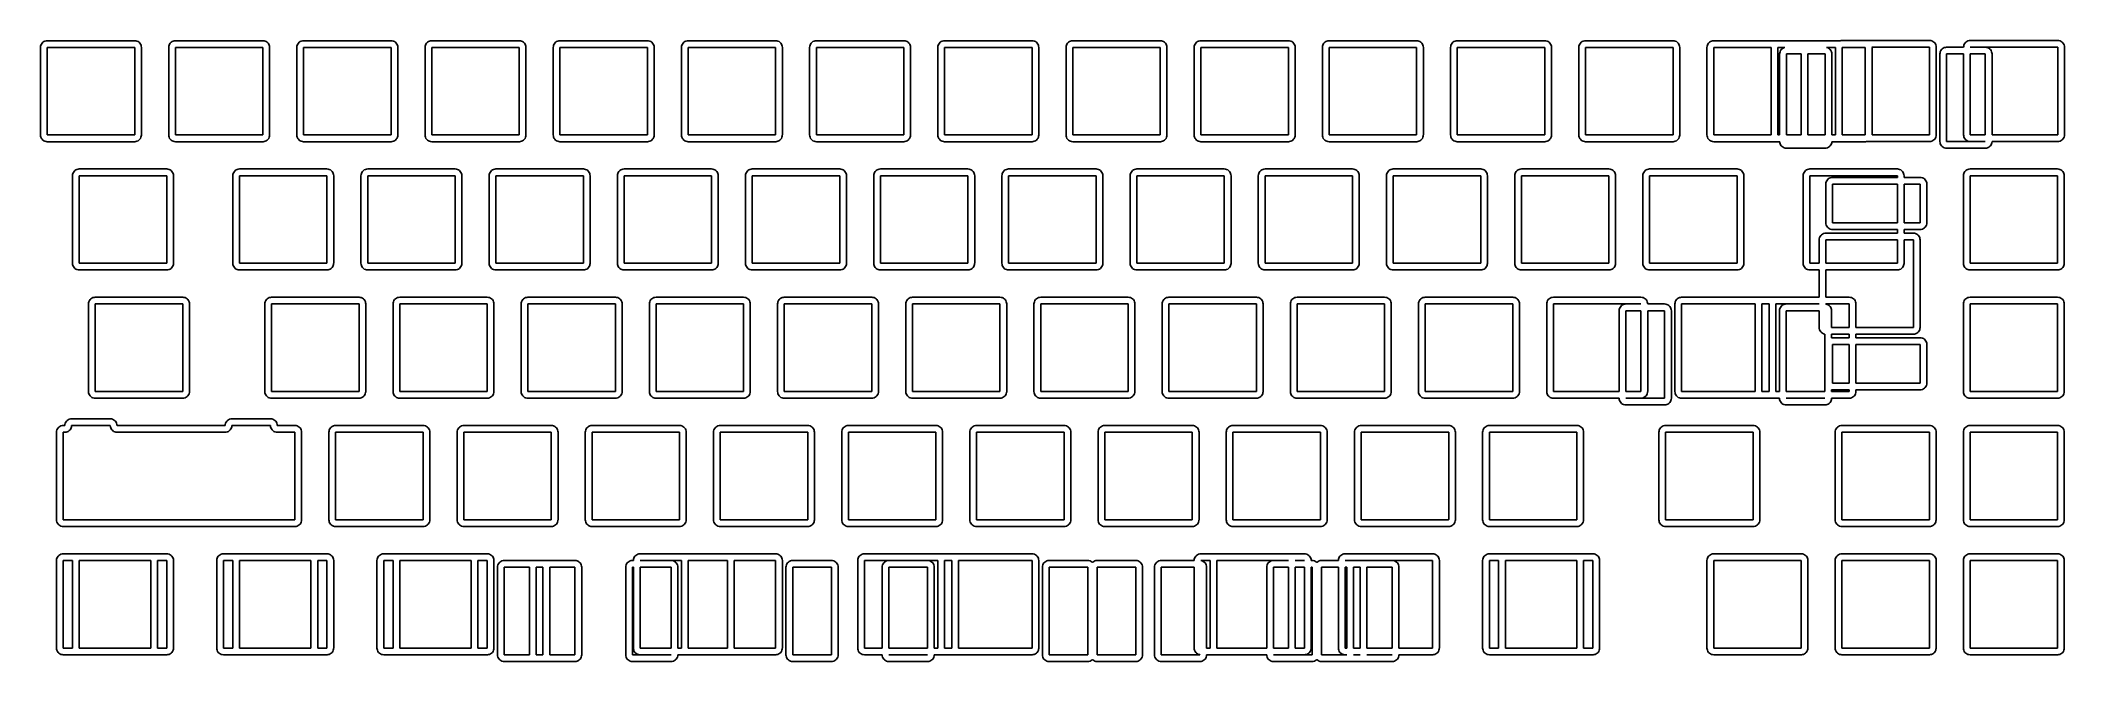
# Model space of a CAD drawing. Extents: x 2.4 to 14.3, y -7 to -3.4.
import ezdxf

# ---------------------------------------------------------------- set-up
doc = ezdxf.new("R2010")
doc.units = 0
doc.header["$MEASUREMENT"] = 0
doc.layers.add('BLACK', color=7, linetype='CONTINUOUS')

msp = doc.modelspace()

# ---------------------------------------------------------------- linework, layer by layer
at = {"layer": 'BLACK', "linetype": 'CONTINUOUS'}
for p, q in [((2.42347, -3.40034), (2.42407, -3.39351)), ((2.42347, -3.91216), (2.42347, -3.40034)), ((2.42347, -3.40034), (2.42347, -3.40034)), ((2.42347, -3.40034), (2.42347, -3.40034)), ((2.42407, -3.39351), (2.42585, -3.38688)), ((2.42585, -3.38688), (2.42875, -3.38066)), ((2.42875, -3.38066), (2.43269, -3.37504)), ((2.43269, -3.37504), (2.43754, -3.37019)), ((2.43754, -3.37019), (2.44316, -3.36625)), ((2.44316, -3.36625), (2.44938, -3.36335)), ((2.44938, -3.36335), (2.45601, -3.36157)), ((2.45601, -3.36157), (2.46284, -3.36097)), ((2.46284, -3.36097), (2.46284, -3.36097)), ((2.46284, -3.36097), (2.46284, -3.36097)), ((2.46284, -3.36097), (2.97466, -3.36097)), ((2.46285, -3.40034), (2.46284, -3.40035)), ((2.46284, -3.40035), (2.46284, -3.91215)), ((2.46285, -3.40034), (2.46285, -3.40034)), ((2.97465, -3.40034), (2.46285, -3.40034)), ((2.97466, -3.40035), (2.97465, -3.40034)), ((2.97465, -3.40034), (2.97465, -3.40034)), ((2.97466, -3.36097), (2.97466, -3.36097)), ((2.97466, -3.36097), (2.98149, -3.36157)), ((2.97466, -3.36097), (2.97466, -3.36097)), ((2.97466, -3.91129), (2.97466, -3.40035)), ((2.98149, -3.36157), (2.98812, -3.36335)), ((2.98812, -3.36335), (2.99434, -3.36625)), ((2.99434, -3.36625), (2.99996, -3.37019)), ((2.99996, -3.37019), (3.00481, -3.37504)), ((3.00481, -3.37504), (3.00875, -3.38066)), ((3.00875, -3.38066), (3.01165, -3.38688)), ((3.01165, -3.38688), (3.01343, -3.39351)), ((3.01343, -3.39351), (3.01403, -3.40034)), ((3.01403, -3.40034), (3.01403, -3.40034)), ((3.01403, -3.40034), (3.01403, -3.40034)), ((3.01403, -3.40034), (3.01403, -3.91216)), ((3.17347, -3.40034), (3.17407, -3.39351)), ((3.17347, -3.91216), (3.17347, -3.40034)), ((3.17347, -3.40034), (3.17347, -3.40034)), ((3.17347, -3.40034), (3.17347, -3.40034)), ((3.17407, -3.39351), (3.17585, -3.38688)), ((3.17585, -3.38688), (3.17875, -3.38066)), ((3.17875, -3.38066), (3.18269, -3.37504)), ((3.18269, -3.37504), (3.18754, -3.37019)), ((3.18754, -3.37019), (3.19316, -3.36625)), ((3.19316, -3.36625), (3.19938, -3.36335)), ((3.19938, -3.36335), (3.20601, -3.36157)), ((3.20601, -3.36157), (3.21284, -3.36097)), ((3.21284, -3.36097), (3.21284, -3.36097)), ((3.21284, -3.36097), (3.21284, -3.36097)), ((3.21284, -3.36097), (3.72466, -3.36097)), ((3.21285, -3.40034), (3.21284, -3.40035)), ((3.21284, -3.40035), (3.21284, -3.91215)), ((3.21285, -3.40034), (3.21285, -3.40034)), ((3.72465, -3.40034), (3.21285, -3.40034)), ((3.72466, -3.40035), (3.72465, -3.40034)), ((3.72465, -3.40034), (3.72465, -3.40034)), ((3.72466, -3.36097), (3.72466, -3.36097)), ((3.72466, -3.36097), (3.73149, -3.36157)), ((3.72466, -3.36097), (3.72466, -3.36097)), ((3.72466, -3.91129), (3.72466, -3.40035)), ((3.73149, -3.36157), (3.73812, -3.36335)), ((3.73812, -3.36335), (3.74434, -3.36625)), ((3.74434, -3.36625), (3.74996, -3.37019)), ((3.74996, -3.37019), (3.75481, -3.37504)), ((3.75481, -3.37504), (3.75875, -3.38066)), ((3.75875, -3.38066), (3.76165, -3.38688)), ((3.76165, -3.38688), (3.76343, -3.39351)), ((3.76343, -3.39351), (3.76403, -3.40034)), ((3.76403, -3.40034), (3.76403, -3.40034)), ((3.76403, -3.40034), (3.76403, -3.40034)), ((3.76403, -3.40034), (3.76403, -3.91216)), ((3.92347, -3.40034), (3.92407, -3.39351)), ((3.92347, -3.91216), (3.92347, -3.40034)), ((3.92347, -3.40034), (3.92347, -3.40034)), ((3.92347, -3.40034), (3.92347, -3.40034)), ((3.92407, -3.39351), (3.92585, -3.38688)), ((3.92585, -3.38688), (3.92875, -3.38066)), ((3.92875, -3.38066), (3.93269, -3.37504)), ((3.93269, -3.37504), (3.93754, -3.37019)), ((3.93754, -3.37019), (3.94316, -3.36625)), ((3.94316, -3.36625), (3.94938, -3.36335)), ((3.94938, -3.36335), (3.95601, -3.36157)), ((3.95601, -3.36157), (3.96284, -3.36097)), ((3.96284, -3.36097), (3.96284, -3.36097)), ((3.96284, -3.36097), (3.96284, -3.36097)), ((3.96284, -3.36097), (4.47466, -3.36097)), ((3.96285, -3.40034), (3.96284, -3.40035)), ((3.96284, -3.40035), (3.96284, -3.91215)), ((3.96285, -3.40034), (3.96285, -3.40034)), ((4.47465, -3.40034), (3.96285, -3.40034)), ((4.47466, -3.40035), (4.47465, -3.40034)), ((4.47465, -3.40034), (4.47465, -3.40034)), ((4.47466, -3.36097), (4.47466, -3.36097)), ((4.47466, -3.36097), (4.48149, -3.36157)), ((4.47466, -3.36097), (4.47466, -3.36097)), ((4.47466, -3.91129), (4.47466, -3.40035)), ((4.48149, -3.36157), (4.48812, -3.36335)), ((4.48812, -3.36335), (4.49434, -3.36625)), ((4.49434, -3.36625), (4.49996, -3.37019)), ((4.49996, -3.37019), (4.50481, -3.37504)), ((4.50481, -3.37504), (4.50875, -3.38066)), ((4.50875, -3.38066), (4.51165, -3.38688)), ((4.51165, -3.38688), (4.51343, -3.39351)), ((4.51343, -3.39351), (4.51403, -3.40034)), ((4.51403, -3.40034), (4.51403, -3.40034)), ((4.51403, -3.40034), (4.51403, -3.40034)), ((4.51403, -3.40034), (4.51403, -3.91216)), ((4.67347, -3.40034), (4.67407, -3.39351)), ((4.67347, -3.91216), (4.67347, -3.40034)), ((4.67347, -3.40034), (4.67347, -3.40034)), ((4.67347, -3.40034), (4.67347, -3.40034)), ((4.67407, -3.39351), (4.67585, -3.38688)), ((4.67585, -3.38688), (4.67875, -3.38066)), ((4.67875, -3.38066), (4.68269, -3.37504)), ((4.68269, -3.37504), (4.68754, -3.37019)), ((4.68754, -3.37019), (4.69316, -3.36625)), ((4.69316, -3.36625), (4.69938, -3.36335)), ((4.69938, -3.36335), (4.70601, -3.36157)), ((4.70601, -3.36157), (4.71284, -3.36097)), ((4.71284, -3.36097), (4.71284, -3.36097)), ((4.71284, -3.36097), (4.71284, -3.36097)), ((4.71284, -3.36097), (5.22466, -3.36097)), ((4.71285, -3.40034), (4.71284, -3.40035)), ((4.71284, -3.40035), (4.71284, -3.91215)), ((4.71285, -3.40034), (4.71285, -3.40034)), ((5.22465, -3.40034), (4.71285, -3.40034)), ((5.22466, -3.40035), (5.22465, -3.40034)), ((5.22465, -3.40034), (5.22465, -3.40034)), ((5.22466, -3.36097), (5.22466, -3.36097)), ((5.22466, -3.36097), (5.23149, -3.36157)), ((5.22466, -3.36097), (5.22466, -3.36097)), ((5.22466, -3.91129), (5.22466, -3.40035)), ((5.23149, -3.36157), (5.23812, -3.36335)), ((5.23812, -3.36335), (5.24434, -3.36625)), ((5.24434, -3.36625), (5.24996, -3.37019)), ((5.24996, -3.37019), (5.25481, -3.37504)), ((5.25481, -3.37504), (5.25875, -3.38066)), ((5.25875, -3.38066), (5.26165, -3.38688)), ((5.26165, -3.38688), (5.26343, -3.39351)), ((5.26343, -3.39351), (5.26403, -3.40034)), ((5.26403, -3.40034), (5.26403, -3.40034)), ((5.26403, -3.40034), (5.26403, -3.40034)), ((5.26403, -3.40034), (5.26403, -3.91216)), ((5.42347, -3.40034), (5.42407, -3.39351)), ((5.42347, -3.91216), (5.42347, -3.40034)), ((5.42347, -3.40034), (5.42347, -3.40034)), ((5.42347, -3.40034), (5.42347, -3.40034)), ((5.42407, -3.39351), (5.42585, -3.38688)), ((5.42585, -3.38688), (5.42875, -3.38066)), ((5.42875, -3.38066), (5.43269, -3.37504)), ((5.43269, -3.37504), (5.43754, -3.37019)), ((5.43754, -3.37019), (5.44316, -3.36625)), ((5.44316, -3.36625), (5.44938, -3.36335)), ((5.44938, -3.36335), (5.45601, -3.36157)), ((5.45601, -3.36157), (5.46284, -3.36097)), ((5.46284, -3.36097), (5.46284, -3.36097)), ((5.46284, -3.36097), (5.46284, -3.36097)), ((5.46284, -3.36097), (5.97466, -3.36097)), ((5.46285, -3.40034), (5.46284, -3.40035)), ((5.46284, -3.40035), (5.46284, -3.91215)), ((5.46285, -3.40034), (5.46285, -3.40034)), ((5.97465, -3.40034), (5.46285, -3.40034)), ((5.97466, -3.40035), (5.97465, -3.40034)), ((5.97465, -3.40034), (5.97465, -3.40034)), ((5.97466, -3.36097), (5.97466, -3.36097)), ((5.97466, -3.36097), (5.98149, -3.36157)), ((5.97466, -3.36097), (5.97466, -3.36097)), ((5.97466, -3.91129), (5.97466, -3.40035)), ((5.98149, -3.36157), (5.98812, -3.36335)), ((5.98812, -3.36335), (5.99434, -3.36625)), ((5.99434, -3.36625), (5.99996, -3.37019)), ((5.99996, -3.37019), (6.00481, -3.37504)), ((6.00481, -3.37504), (6.00875, -3.38066)), ((6.00875, -3.38066), (6.01165, -3.38688)), ((6.01165, -3.38688), (6.01343, -3.39351)), ((6.01343, -3.39351), (6.01403, -3.40034)), ((6.01403, -3.40034), (6.01403, -3.40034)), ((6.01403, -3.40034), (6.01403, -3.40034)), ((6.01403, -3.40034), (6.01403, -3.91216)), ((6.17347, -3.40034), (6.17407, -3.39351)), ((6.17347, -3.91216), (6.17347, -3.40034)), ((6.17347, -3.40034), (6.17347, -3.40034)), ((6.17347, -3.40034), (6.17347, -3.40034)), ((6.17407, -3.39351), (6.17585, -3.38688)), ((6.17585, -3.38688), (6.17875, -3.38066)), ((6.17875, -3.38066), (6.18269, -3.37504)), ((6.18269, -3.37504), (6.18754, -3.37019)), ((6.18754, -3.37019), (6.19316, -3.36625)), ((6.19316, -3.36625), (6.19938, -3.36335)), ((6.19938, -3.36335), (6.20601, -3.36157)), ((6.20601, -3.36157), (6.21284, -3.36097)), ((6.21284, -3.36097), (6.21284, -3.36097)), ((6.21284, -3.36097), (6.21284, -3.36097)), ((6.21284, -3.36097), (6.72466, -3.36097)), ((6.21285, -3.40034), (6.21284, -3.40035)), ((6.21284, -3.40035), (6.21284, -3.91215)), ((6.21285, -3.40034), (6.21285, -3.40034)), ((6.72465, -3.40034), (6.21285, -3.40034)), ((6.72466, -3.40035), (6.72465, -3.40034)), ((6.72465, -3.40034), (6.72465, -3.40034)), ((6.72466, -3.36097), (6.72466, -3.36097)), ((6.72466, -3.36097), (6.73149, -3.36157)), ((6.72466, -3.36097), (6.72466, -3.36097)), ((6.72466, -3.91129), (6.72466, -3.40035)), ((6.73149, -3.36157), (6.73812, -3.36335)), ((6.73812, -3.36335), (6.74434, -3.36625)), ((6.74434, -3.36625), (6.74996, -3.37019)), ((6.74996, -3.37019), (6.75481, -3.37504)), ((6.75481, -3.37504), (6.75875, -3.38066)), ((6.75875, -3.38066), (6.76165, -3.38688)), ((6.76165, -3.38688), (6.76343, -3.39351)), ((6.76343, -3.39351), (6.76403, -3.40034)), ((6.76403, -3.40034), (6.76403, -3.40034)), ((6.76403, -3.40034), (6.76403, -3.40034)), ((6.76403, -3.40034), (6.76403, -3.91216)), ((6.92347, -3.40034), (6.92407, -3.39351)), ((6.92347, -3.91216), (6.92347, -3.40034)), ((6.92347, -3.40034), (6.92347, -3.40034)), ((6.92347, -3.40034), (6.92347, -3.40034)), ((6.92407, -3.39351), (6.92585, -3.38688)), ((6.92585, -3.38688), (6.92875, -3.38066)), ((6.92875, -3.38066), (6.93269, -3.37504)), ((6.93269, -3.37504), (6.93754, -3.37019)), ((6.93754, -3.37019), (6.94316, -3.36625)), ((6.94316, -3.36625), (6.94938, -3.36335)), ((6.94938, -3.36335), (6.95601, -3.36157)), ((6.95601, -3.36157), (6.96284, -3.36097)), ((6.96284, -3.36097), (6.96284, -3.36097)), ((6.96284, -3.36097), (6.96284, -3.36097)), ((6.96284, -3.36097), (7.47466, -3.36097)), ((6.96285, -3.40034), (6.96284, -3.40035)), ((6.96284, -3.40035), (6.96284, -3.91215)), ((6.96285, -3.40034), (6.96285, -3.40034)), ((7.47465, -3.40034), (6.96285, -3.40034)), ((7.47466, -3.40035), (7.47465, -3.40034)), ((7.47465, -3.40034), (7.47465, -3.40034)), ((7.47466, -3.36097), (7.47466, -3.36097)), ((7.47466, -3.36097), (7.48149, -3.36157)), ((7.47466, -3.36097), (7.47466, -3.36097)), ((7.47466, -3.91129), (7.47466, -3.40035)), ((7.48149, -3.36157), (7.48812, -3.36335)), ((7.48812, -3.36335), (7.49434, -3.36625)), ((7.49434, -3.36625), (7.49996, -3.37019)), ((7.49996, -3.37019), (7.50481, -3.37504)), ((7.50481, -3.37504), (7.50875, -3.38066)), ((7.50875, -3.38066), (7.51165, -3.38688)), ((7.51165, -3.38688), (7.51343, -3.39351)), ((7.51343, -3.39351), (7.51403, -3.40034)), ((7.51403, -3.40034), (7.51403, -3.40034)), ((7.51403, -3.40034), (7.51403, -3.40034)), ((7.51403, -3.40034), (7.51403, -3.91216)), ((7.67347, -3.40034), (7.67407, -3.39351)), ((7.67347, -3.91216), (7.67347, -3.40034)), ((7.67347, -3.40034), (7.67347, -3.40034)), ((7.67347, -3.40034), (7.67347, -3.40034)), ((7.67407, -3.39351), (7.67585, -3.38688)), ((7.67585, -3.38688), (7.67875, -3.38066)), ((7.67875, -3.38066), (7.68269, -3.37504)), ((7.68269, -3.37504), (7.68754, -3.37019)), ((7.68754, -3.37019), (7.69316, -3.36625)), ((7.69316, -3.36625), (7.69938, -3.36335)), ((7.69938, -3.36335), (7.70601, -3.36157)), ((7.70601, -3.36157), (7.71284, -3.36097)), ((7.71284, -3.36097), (7.71284, -3.36097)), ((7.71284, -3.36097), (7.71284, -3.36097)), ((7.71284, -3.36097), (8.22466, -3.36097)), ((7.71285, -3.40034), (7.71284, -3.40035)), ((7.71284, -3.40035), (7.71284, -3.91215)), ((7.71285, -3.40034), (7.71285, -3.40034)), ((8.22465, -3.40034), (7.71285, -3.40034)), ((8.22466, -3.40035), (8.22465, -3.40034)), ((8.22465, -3.40034), (8.22465, -3.40034)), ((8.22466, -3.36097), (8.22466, -3.36097)), ((8.22466, -3.36097), (8.23149, -3.36157)), ((8.22466, -3.36097), (8.22466, -3.36097)), ((8.22466, -3.91129), (8.22466, -3.40035)), ((8.23149, -3.36157), (8.23812, -3.36335)), ((8.23812, -3.36335), (8.24434, -3.36625)), ((8.24434, -3.36625), (8.24996, -3.37019)), ((8.24996, -3.37019), (8.25481, -3.37504)), ((8.25481, -3.37504), (8.25875, -3.38066)), ((8.25875, -3.38066), (8.26165, -3.38688)), ((8.26165, -3.38688), (8.26343, -3.39351)), ((8.26343, -3.39351), (8.26403, -3.40034)), ((8.26403, -3.40034), (8.26403, -3.40034)), ((8.26403, -3.40034), (8.26403, -3.40034)), ((8.26403, -3.40034), (8.26403, -3.91216)), ((8.42347, -3.40034), (8.42407, -3.39351)), ((8.42347, -3.91216), (8.42347, -3.40034)), ((8.42347, -3.40034), (8.42347, -3.40034)), ((8.42347, -3.40034), (8.42347, -3.40034)), ((8.42407, -3.39351), (8.42585, -3.38688)), ((8.42585, -3.38688), (8.42875, -3.38066)), ((8.42875, -3.38066), (8.43269, -3.37504)), ((8.43269, -3.37504), (8.43754, -3.37019)), ((8.43754, -3.37019), (8.44316, -3.36625)), ((8.44316, -3.36625), (8.44938, -3.36335)), ((8.44938, -3.36335), (8.45601, -3.36157)), ((8.45601, -3.36157), (8.46284, -3.36097)), ((8.46284, -3.36097), (8.46284, -3.36097)), ((8.46284, -3.36097), (8.46284, -3.36097)), ((8.46284, -3.36097), (8.97466, -3.36097)), ((8.46285, -3.40034), (8.46284, -3.40035)), ((8.46284, -3.40035), (8.46284, -3.91215)), ((8.46285, -3.40034), (8.46285, -3.40034)), ((8.97465, -3.40034), (8.46285, -3.40034)), ((8.97466, -3.40035), (8.97465, -3.40034)), ((8.97465, -3.40034), (8.97465, -3.40034)), ((8.97466, -3.36097), (8.97466, -3.36097)), ((8.97466, -3.36097), (8.98149, -3.36157)), ((8.97466, -3.36097), (8.97466, -3.36097)), ((8.97466, -3.91129), (8.97466, -3.40035)), ((8.98149, -3.36157), (8.98812, -3.36335)), ((8.98812, -3.36335), (8.99434, -3.36625)), ((8.99434, -3.36625), (8.99996, -3.37019)), ((8.99996, -3.37019), (9.00481, -3.37504)), ((9.00481, -3.37504), (9.00875, -3.38066)), ((9.00875, -3.38066), (9.01165, -3.38688)), ((9.01165, -3.38688), (9.01343, -3.39351)), ((9.01343, -3.39351), (9.01403, -3.40034)), ((9.01403, -3.40034), (9.01403, -3.40034)), ((9.01403, -3.40034), (9.01403, -3.40034)), ((9.01403, -3.40034), (9.01403, -3.91216)), ((9.17347, -3.40034), (9.17407, -3.39351)), ((9.17347, -3.91216), (9.17347, -3.40034)), ((9.17347, -3.40034), (9.17347, -3.40034)), ((9.17347, -3.40034), (9.17347, -3.40034)), ((9.17407, -3.39351), (9.17585, -3.38688)), ((9.17585, -3.38688), (9.17875, -3.38066)), ((9.17875, -3.38066), (9.18269, -3.37504)), ((9.18269, -3.37504), (9.18754, -3.37019)), ((9.18754, -3.37019), (9.19316, -3.36625)), ((9.19316, -3.36625), (9.19938, -3.36335)), ((9.19938, -3.36335), (9.20601, -3.36157)), ((9.20601, -3.36157), (9.21284, -3.36097)), ((9.21284, -3.36097), (9.21284, -3.36097)), ((9.21284, -3.36097), (9.21284, -3.36097)), ((9.21284, -3.36097), (9.72466, -3.36097)), ((9.21285, -3.40034), (9.21284, -3.40035)), ((9.21284, -3.40035), (9.21284, -3.91215)), ((9.21285, -3.40034), (9.21285, -3.40034)), ((9.72465, -3.40034), (9.21285, -3.40034)), ((9.72466, -3.40035), (9.72465, -3.40034)), ((9.72465, -3.40034), (9.72465, -3.40034)), ((9.72466, -3.36097), (9.72466, -3.36097)), ((9.72466, -3.36097), (9.73149, -3.36157)), ((9.72466, -3.36097), (9.72466, -3.36097)), ((9.72466, -3.91129), (9.72466, -3.40035)), ((9.73149, -3.36157), (9.73812, -3.36335)), ((9.73812, -3.36335), (9.74434, -3.36625)), ((9.74434, -3.36625), (9.74996, -3.37019)), ((9.74996, -3.37019), (9.75481, -3.37504)), ((9.75481, -3.37504), (9.75875, -3.38066)), ((9.75875, -3.38066), (9.76165, -3.38688)), ((9.76165, -3.38688), (9.76343, -3.39351)), ((9.76343, -3.39351), (9.76403, -3.40034)), ((9.76403, -3.40034), (9.76403, -3.40034)), ((9.76403, -3.40034), (9.76403, -3.40034)), ((9.76403, -3.40034), (9.76403, -3.91216)), ((9.92347, -3.40034), (9.92407, -3.39351)), ((9.92347, -3.91216), (9.92347, -3.40034)), ((9.92347, -3.40034), (9.92347, -3.40034)), ((9.92347, -3.40034), (9.92347, -3.40034)), ((9.92407, -3.39351), (9.92585, -3.38688)), ((9.92585, -3.38688), (9.92875, -3.38066)), ((9.92875, -3.38066), (9.93269, -3.37504)), ((9.93269, -3.37504), (9.93754, -3.37019)), ((9.93754, -3.37019), (9.94316, -3.36625)), ((9.94316, -3.36625), (9.94938, -3.36335)), ((9.94938, -3.36335), (9.95601, -3.36157)), ((9.95601, -3.36157), (9.96284, -3.36097)), ((9.96284, -3.36097), (9.96284, -3.36097)), ((9.96284, -3.36097), (9.96284, -3.36097)), ((9.96284, -3.36097), (10.4747, -3.36097)), ((9.96285, -3.40034), (9.96284, -3.40035)), ((9.96284, -3.40035), (9.96284, -3.91215)), ((9.96285, -3.40034), (9.96285, -3.40034)), ((10.4747, -3.40034), (9.96285, -3.40034)), ((10.4747, -3.36097), (10.4747, -3.36097)), ((10.4747, -3.36097), (10.4815, -3.36157)), ((10.4747, -3.36097), (10.4747, -3.36097)), ((10.4747, -3.40035), (10.4747, -3.40034)), ((10.4747, -3.40034), (10.4747, -3.40034)), ((10.4747, -3.91129), (10.4747, -3.40035)), ((10.4815, -3.36157), (10.4881, -3.36335)), ((10.4881, -3.36335), (10.4943, -3.36625)), ((10.4943, -3.36625), (10.5, -3.37019)), ((10.5, -3.37019), (10.5048, -3.37504)), ((10.5048, -3.37504), (10.5088, -3.38066)), ((10.5088, -3.38066), (10.5117, -3.38688)), ((10.5117, -3.38688), (10.5134, -3.39351)), ((10.5134, -3.39351), (10.514, -3.40034)), ((10.514, -3.40034), (10.514, -3.40034)), ((10.514, -3.40034), (10.514, -3.40034)), ((10.514, -3.40034), (10.514, -3.91216)), ((10.6735, -3.40034), (10.6741, -3.39351)), ((10.6735, -3.91216), (10.6735, -3.40034)), ((10.6735, -3.40034), (10.6735, -3.40034)), ((10.6735, -3.40034), (10.6735, -3.40034)), ((10.6741, -3.39351), (10.6758, -3.38688)), ((10.6758, -3.38688), (10.6787, -3.38066)), ((10.6787, -3.38066), (10.6827, -3.37504)), ((10.6827, -3.37504), (10.6875, -3.37019)), ((10.6875, -3.37019), (10.6932, -3.36625)), ((10.6932, -3.36625), (10.6994, -3.36335)), ((10.6994, -3.36335), (10.706, -3.36157)), ((10.706, -3.36157), (10.7128, -3.36097)), ((10.7128, -3.36097), (10.7128, -3.36097)), ((10.7128, -3.36097), (10.7128, -3.36097)), ((10.7128, -3.36097), (11.2247, -3.36097)), ((10.7128, -3.40034), (10.7128, -3.40034)), ((10.7128, -3.40034), (10.7128, -3.40035)), ((11.2247, -3.40034), (10.7128, -3.40034)), ((10.7128, -3.40035), (10.7128, -3.91215)), ((11.2247, -3.36097), (11.2247, -3.36097)), ((11.2247, -3.36097), (11.2315, -3.36157)), ((11.2247, -3.36097), (11.2247, -3.36097)), ((11.2247, -3.40035), (11.2247, -3.40034)), ((11.2247, -3.40034), (11.2247, -3.40034)), ((11.2247, -3.91129), (11.2247, -3.40035)), ((11.2315, -3.36157), (11.2381, -3.36335)), ((11.2381, -3.36335), (11.2443, -3.36625)), ((11.2443, -3.36625), (11.25, -3.37019)), ((11.25, -3.37019), (11.2548, -3.37504)), ((11.2548, -3.37504), (11.2588, -3.38066)), ((11.2588, -3.38066), (11.2617, -3.38688)), ((11.2617, -3.38688), (11.2634, -3.39351)), ((11.2634, -3.39351), (11.264, -3.40034)), ((11.264, -3.40034), (11.264, -3.40034)), ((11.264, -3.40034), (11.264, -3.40034)), ((11.264, -3.40034), (11.264, -3.91216)), ((11.4235, -3.40034), (11.4241, -3.39351)), ((11.4235, -3.91216), (11.4235, -3.40034)), ((11.4235, -3.40034), (11.4235, -3.40034)), ((11.4235, -3.40034), (11.4235, -3.40034)), ((11.4241, -3.39351), (11.4258, -3.38688)), ((11.4258, -3.38688), (11.4287, -3.38066)), ((11.4287, -3.38066), (11.4327, -3.37504)), ((11.4327, -3.37504), (11.4375, -3.37019)), ((11.4375, -3.37019), (11.4432, -3.36625)), ((11.4432, -3.36625), (11.4494, -3.36335)), ((11.4494, -3.36335), (11.456, -3.36157)), ((11.456, -3.36157), (11.4628, -3.36097)), ((11.4628, -3.36097), (11.4628, -3.36097)), ((11.4628, -3.36097), (11.4628, -3.36097)), ((11.4628, -3.36097), (11.9747, -3.36097)), ((11.4628, -3.40034), (11.4628, -3.40034)), ((11.4628, -3.40034), (11.4628, -3.40035)), ((11.9747, -3.40034), (11.4628, -3.40034)), ((11.4628, -3.40035), (11.4628, -3.91215)), ((11.9747, -3.36097), (11.9747, -3.36097)), ((11.9747, -3.36097), (11.9815, -3.36157)), ((11.9747, -3.36097), (11.9747, -3.36097)), ((11.9747, -3.40035), (11.9747, -3.40034)), ((11.9747, -3.40034), (11.9747, -3.40034)), ((11.9747, -3.91129), (11.9747, -3.40035)), ((11.9815, -3.36157), (11.9881, -3.36335)), ((11.9881, -3.36335), (11.9943, -3.36625)), ((11.9943, -3.36625), (12, -3.37019)), ((12, -3.37019), (12.0048, -3.37504)), ((12.0048, -3.37504), (12.0088, -3.38066)), ((12.0088, -3.38066), (12.0117, -3.38688)), ((12.0117, -3.38688), (12.0134, -3.39351)), ((12.0134, -3.39351), (12.014, -3.40034)), ((12.014, -3.40034), (12.014, -3.40034)), ((12.014, -3.40034), (12.014, -3.40034)), ((12.014, -3.40034), (12.014, -3.91216)), ((12.1735, -3.40034), (12.1741, -3.39351)), ((12.1735, -3.91216), (12.1735, -3.40034)), ((12.1735, -3.40034), (12.1735, -3.40034)), ((12.1735, -3.40034), (12.1735, -3.40034)), ((12.1741, -3.39351), (12.1758, -3.38688)), ((12.1758, -3.38688), (12.1787, -3.38066)), ((12.1787, -3.38066), (12.1827, -3.37504)), ((12.1827, -3.37504), (12.1875, -3.37019)), ((12.1875, -3.37019), (12.1932, -3.36625)), ((12.1932, -3.36625), (12.1994, -3.36335)), ((12.1994, -3.36335), (12.206, -3.36157)), ((12.206, -3.36157), (12.2128, -3.36097)), ((12.2128, -3.36097), (12.2128, -3.36097)), ((12.2128, -3.36097), (12.2128, -3.36097)), ((12.2128, -3.36097), (12.7247, -3.36097)), ((12.2128, -3.40034), (12.2128, -3.40034)), ((12.2128, -3.40034), (12.2128, -3.40035)), ((12.5485, -3.40034), (12.2128, -3.40034)), ((12.2128, -3.40035), (12.2128, -3.91215)), ((12.5485, -3.91216), (12.5485, -3.40034)), ((12.5878, -3.40034), (12.5878, -3.40034)), ((12.5878, -3.40034), (12.5878, -3.40035)), ((12.6288, -3.40034), (12.5878, -3.40034)), ((12.5878, -3.40035), (12.5878, -3.91215)), ((12.5987, -3.43846), (12.5993, -3.43163)), ((12.5993, -3.43163), (12.6011, -3.425)), ((12.6011, -3.425), (12.604, -3.41878)), ((12.604, -3.41878), (12.6079, -3.41316)), ((12.6079, -3.41316), (12.6128, -3.40831)), ((12.6128, -3.40831), (12.6184, -3.40437)), ((12.6184, -3.40437), (12.6246, -3.40147)), ((12.6246, -3.40147), (12.6288, -3.40034)), ((12.7247, -3.36097), (12.9548, -3.36097)), ((12.8737, -3.40034), (12.8779, -3.40147)), ((12.9247, -3.40034), (12.8737, -3.40034)), ((12.8779, -3.40147), (12.8841, -3.40437)), ((12.8841, -3.40437), (12.8897, -3.40831)), ((12.8897, -3.40831), (12.8946, -3.41316)), ((12.8946, -3.41316), (12.8985, -3.41878)), ((12.8985, -3.41878), (12.9014, -3.425)), ((12.9014, -3.425), (12.9032, -3.43163)), ((12.9032, -3.43163), (12.9038, -3.43843)), ((12.9247, -3.91091), (12.9247, -3.40034)), ((12.9548, -3.36097), (12.9573, -3.36032)), ((12.9573, -3.36032), (12.9641, -3.35972)), ((12.9641, -3.35972), (13.4759, -3.35972)), ((12.9641, -3.40034), (12.9641, -3.91091)), ((13.0997, -3.40034), (12.9641, -3.40034)), ((13.0997, -3.40035), (13.0997, -3.40034)), ((13.0997, -3.40034), (13.0997, -3.40034)), ((13.0997, -3.91091), (13.0997, -3.40035)), ((13.1389, -3.39909), (13.139, -3.40034)), ((13.4759, -3.39909), (13.1389, -3.39909)), ((13.139, -3.40034), (13.139, -3.40034)), ((13.139, -3.40034), (13.139, -3.40034)), ((13.139, -3.40034), (13.139, -3.91091)), ((13.4759, -3.35972), (13.4827, -3.36032)), ((13.4759, -3.91004), (13.4759, -3.39909)), ((13.4827, -3.36032), (13.4894, -3.3621)), ((13.4894, -3.3621), (13.4956, -3.365)), ((13.4956, -3.365), (13.5012, -3.36894)), ((13.5012, -3.36894), (13.5061, -3.37379)), ((13.5061, -3.37379), (13.51, -3.37941)), ((13.51, -3.37941), (13.5129, -3.38563)), ((13.5129, -3.38563), (13.5147, -3.39226)), ((13.5147, -3.39226), (13.5153, -3.39909)), ((13.5153, -3.39909), (13.5153, -3.91091)), ((13.5362, -3.43846), (13.5368, -3.43163)), ((13.5368, -3.43163), (13.5386, -3.425)), ((13.5386, -3.425), (13.5415, -3.41878)), ((13.5415, -3.41878), (13.5454, -3.41316)), ((13.5454, -3.41316), (13.5503, -3.40831)), ((13.5503, -3.40831), (13.5559, -3.40437)), ((13.5559, -3.40437), (13.5621, -3.40147)), ((13.5621, -3.40147), (13.5687, -3.39969)), ((13.5687, -3.39969), (13.5755, -3.3991)), ((13.5755, -3.3991), (13.5756, -3.39909)), ((13.5756, -3.39909), (13.6747, -3.39909)), ((13.6747, -3.39909), (13.6753, -3.39226)), ((13.6747, -3.39909), (13.6747, -3.39909)), ((13.6747, -3.39909), (13.6747, -3.39909)), ((13.6753, -3.39226), (13.6771, -3.38563)), ((13.6771, -3.38563), (13.68, -3.37941)), ((13.68, -3.37941), (13.6839, -3.37379)), ((13.6839, -3.37379), (13.6888, -3.36894)), ((13.6888, -3.36894), (13.6944, -3.365)), ((13.6944, -3.365), (13.7006, -3.3621)), ((13.7006, -3.3621), (13.7073, -3.36032)), ((13.7073, -3.36032), (13.7141, -3.35972)), ((13.7141, -3.35972), (14.2259, -3.35972)), ((13.7141, -3.39909), (13.7141, -3.39909)), ((13.7141, -3.39909), (13.8019, -3.39909)), ((14.2259, -3.39909), (13.7141, -3.39909)), ((13.8019, -3.39909), (13.8019, -3.39909)), ((13.8019, -3.39909), (13.8019, -3.39909)), ((13.8019, -3.39909), (13.8088, -3.39969)), ((13.8088, -3.39969), (13.8154, -3.40147)), ((13.8154, -3.40147), (13.8216, -3.40437)), ((13.8216, -3.40437), (13.8272, -3.40831)), ((13.8272, -3.40831), (13.8321, -3.41316)), ((13.8321, -3.41316), (13.836, -3.41878)), ((13.836, -3.41878), (13.8389, -3.425)), ((13.8389, -3.425), (13.8407, -3.43162)), ((13.8407, -3.43162), (13.8413, -3.43846)), ((14.2259, -3.35972), (14.2327, -3.36032)), ((14.2259, -3.91004), (14.2259, -3.39909)), ((14.2327, -3.36032), (14.2394, -3.3621)), ((14.2394, -3.3621), (14.2456, -3.365)), ((14.2456, -3.365), (14.2512, -3.36894)), ((14.2512, -3.36894), (14.2561, -3.37379)), ((14.2561, -3.37379), (14.26, -3.37941)), ((14.26, -3.37941), (14.2629, -3.38563)), ((14.2629, -3.38563), (14.2647, -3.39226)), ((14.2647, -3.39226), (14.2653, -3.39909)), ((14.2653, -3.39909), (14.2653, -3.91091)), ((12.5987, -3.91216), (12.5987, -3.43846)), ((12.5987, -3.43846), (12.5987, -3.43846)), ((12.6381, -3.43846), (12.6381, -3.43846)), ((12.6381, -3.43846), (12.6381, -3.91216)), ((12.7247, -3.43846), (12.6381, -3.43846)), ((12.7247, -3.91129), (12.7247, -3.43846)), ((12.8644, -3.43846), (12.764, -3.43846)), ((12.764, -3.43846), (12.764, -3.91216)), ((12.8644, -3.91216), (12.8644, -3.43846)), ((12.8644, -3.43846), (12.8644, -3.43846)), ((12.9038, -3.43843), (12.9038, -3.43846)), ((12.9038, -3.43846), (12.9038, -3.91216)), ((13.5362, -3.95028), (13.5362, -3.43846)), ((13.5362, -3.43846), (13.5362, -3.43846)), ((13.5756, -3.43846), (13.5756, -3.95028)), ((13.6747, -3.43846), (13.5756, -3.43846)), ((13.6747, -3.91091), (13.6747, -3.43846)), ((13.7141, -3.43846), (13.7141, -3.91091)), ((13.8019, -3.43846), (13.7141, -3.43846)), ((13.8019, -3.91091), (13.8019, -3.43846)), ((13.8019, -3.43846), (13.8019, -3.43846)), ((13.8019, -3.43846), (13.8019, -3.43846)), ((13.8413, -3.43846), (13.8413, -3.43846)), ((13.8413, -3.43846), (13.8413, -3.43846)), ((13.8413, -3.43846), (13.8413, -3.43846)), ((13.8413, -3.43846), (13.8413, -3.91091)), ((2.42407, -3.91899), (2.42347, -3.91216)), ((2.42347, -3.91216), (2.42347, -3.91216)), ((2.42347, -3.91216), (2.42347, -3.91216)), ((2.42585, -3.92562), (2.42407, -3.91899)), ((2.42875, -3.93184), (2.42585, -3.92562)), ((2.43269, -3.93746), (2.42875, -3.93184)), ((2.43754, -3.94231), (2.43269, -3.93746)), ((2.44316, -3.94625), (2.43754, -3.94231)), ((2.44938, -3.94915), (2.44316, -3.94625)), ((2.45601, -3.95093), (2.44938, -3.94915)), ((2.46284, -3.95153), (2.45601, -3.95093)), ((2.46284, -3.91215), (2.46284, -3.91215)), ((2.46284, -3.91215), (2.46285, -3.91216)), ((2.97466, -3.95153), (2.46284, -3.95153)), ((2.46284, -3.95153), (2.46284, -3.95153)), ((2.46284, -3.95153), (2.46284, -3.95153)), ((2.46285, -3.91216), (2.97421, -3.91216)), ((2.97421, -3.91216), (2.97455, -3.91211)), ((2.97455, -3.91211), (2.97466, -3.91129)), ((2.97557, -3.95139), (2.97466, -3.95153)), ((2.98138, -3.95089), (2.97557, -3.95139)), ((2.98801, -3.94911), (2.98138, -3.95089)), ((2.99423, -3.94621), (2.98801, -3.94911)), ((2.99985, -3.94227), (2.99423, -3.94621)), ((3.00471, -3.93742), (2.99985, -3.94227)), ((3.00864, -3.9318), (3.00471, -3.93742)), ((3.01154, -3.92558), (3.00864, -3.9318)), ((3.01332, -3.91895), (3.01154, -3.92558)), ((3.01374, -3.91416), (3.01332, -3.91895)), ((3.01403, -3.91216), (3.01374, -3.91416)), ((3.17407, -3.91899), (3.17347, -3.91216)), ((3.17347, -3.91216), (3.17347, -3.91216)), ((3.17347, -3.91216), (3.17347, -3.91216)), ((3.17585, -3.92562), (3.17407, -3.91899)), ((3.17875, -3.93184), (3.17585, -3.92562)), ((3.18269, -3.93746), (3.17875, -3.93184)), ((3.18754, -3.94231), (3.18269, -3.93746)), ((3.19316, -3.94625), (3.18754, -3.94231)), ((3.19938, -3.94915), (3.19316, -3.94625)), ((3.20601, -3.95093), (3.19938, -3.94915)), ((3.21284, -3.95153), (3.20601, -3.95093)), ((3.21284, -3.91215), (3.21284, -3.91215)), ((3.21284, -3.91215), (3.21285, -3.91216)), ((3.72466, -3.95153), (3.21284, -3.95153)), ((3.21284, -3.95153), (3.21284, -3.95153)), ((3.21284, -3.95153), (3.21284, -3.95153)), ((3.21285, -3.91216), (3.72421, -3.91216)), ((3.72421, -3.91216), (3.72455, -3.91211)), ((3.72455, -3.91211), (3.72466, -3.91129)), ((3.72557, -3.95139), (3.72466, -3.95153)), ((3.73138, -3.95089), (3.72557, -3.95139)), ((3.73801, -3.94911), (3.73138, -3.95089)), ((3.74423, -3.94621), (3.73801, -3.94911)), ((3.74985, -3.94227), (3.74423, -3.94621)), ((3.75471, -3.93742), (3.74985, -3.94227)), ((3.75864, -3.9318), (3.75471, -3.93742)), ((3.76154, -3.92558), (3.75864, -3.9318)), ((3.76332, -3.91895), (3.76154, -3.92558)), ((3.76374, -3.91416), (3.76332, -3.91895)), ((3.76403, -3.91216), (3.76374, -3.91416)), ((3.92407, -3.91899), (3.92347, -3.91216)), ((3.92347, -3.91216), (3.92347, -3.91216)), ((3.92347, -3.91216), (3.92347, -3.91216)), ((3.92585, -3.92562), (3.92407, -3.91899)), ((3.92875, -3.93184), (3.92585, -3.92562)), ((3.93269, -3.93746), (3.92875, -3.93184)), ((3.93754, -3.94231), (3.93269, -3.93746)), ((3.94316, -3.94625), (3.93754, -3.94231)), ((3.94938, -3.94915), (3.94316, -3.94625)), ((3.95601, -3.95093), (3.94938, -3.94915)), ((3.96284, -3.95153), (3.95601, -3.95093)), ((3.96284, -3.91215), (3.96284, -3.91215)), ((3.96284, -3.91215), (3.96285, -3.91216)), ((4.47466, -3.95153), (3.96284, -3.95153)), ((3.96284, -3.95153), (3.96284, -3.95153)), ((3.96284, -3.95153), (3.96284, -3.95153)), ((3.96285, -3.91216), (4.47421, -3.91216)), ((4.47421, -3.91216), (4.47455, -3.91211)), ((4.47455, -3.91211), (4.47466, -3.91129)), ((4.47557, -3.95139), (4.47466, -3.95153)), ((4.48138, -3.95089), (4.47557, -3.95139)), ((4.48801, -3.94911), (4.48138, -3.95089)), ((4.49423, -3.94621), (4.48801, -3.94911)), ((4.49985, -3.94227), (4.49423, -3.94621)), ((4.50471, -3.93742), (4.49985, -3.94227)), ((4.50864, -3.9318), (4.50471, -3.93742)), ((4.51154, -3.92558), (4.50864, -3.9318)), ((4.51332, -3.91895), (4.51154, -3.92558)), ((4.51374, -3.91416), (4.51332, -3.91895)), ((4.51403, -3.91216), (4.51374, -3.91416)), ((4.67407, -3.91899), (4.67347, -3.91216)), ((4.67347, -3.91216), (4.67347, -3.91216)), ((4.67347, -3.91216), (4.67347, -3.91216)), ((4.67585, -3.92562), (4.67407, -3.91899)), ((4.67875, -3.93184), (4.67585, -3.92562)), ((4.68269, -3.93746), (4.67875, -3.93184)), ((4.68754, -3.94231), (4.68269, -3.93746)), ((4.69316, -3.94625), (4.68754, -3.94231)), ((4.69938, -3.94915), (4.69316, -3.94625)), ((4.70601, -3.95093), (4.69938, -3.94915)), ((4.71284, -3.95153), (4.70601, -3.95093)), ((4.71284, -3.91215), (4.71284, -3.91215)), ((4.71284, -3.91215), (4.71285, -3.91216)), ((5.22466, -3.95153), (4.71284, -3.95153)), ((4.71284, -3.95153), (4.71284, -3.95153)), ((4.71284, -3.95153), (4.71284, -3.95153)), ((4.71285, -3.91216), (5.22421, -3.91216)), ((5.22421, -3.91216), (5.22455, -3.91211)), ((5.22455, -3.91211), (5.22466, -3.91129)), ((5.22557, -3.95139), (5.22466, -3.95153)), ((5.23138, -3.95089), (5.22557, -3.95139)), ((5.23801, -3.94911), (5.23138, -3.95089)), ((5.24423, -3.94621), (5.23801, -3.94911)), ((5.24985, -3.94227), (5.24423, -3.94621)), ((5.25471, -3.93742), (5.24985, -3.94227)), ((5.25864, -3.9318), (5.25471, -3.93742)), ((5.26154, -3.92558), (5.25864, -3.9318)), ((5.26332, -3.91895), (5.26154, -3.92558)), ((5.26374, -3.91416), (5.26332, -3.91895)), ((5.26403, -3.91216), (5.26374, -3.91416)), ((5.42407, -3.91899), (5.42347, -3.91216)), ((5.42347, -3.91216), (5.42347, -3.91216)), ((5.42347, -3.91216), (5.42347, -3.91216)), ((5.42585, -3.92562), (5.42407, -3.91899)), ((5.42875, -3.93184), (5.42585, -3.92562)), ((5.43269, -3.93746), (5.42875, -3.93184)), ((5.43754, -3.94231), (5.43269, -3.93746)), ((5.44316, -3.94625), (5.43754, -3.94231)), ((5.44938, -3.94915), (5.44316, -3.94625)), ((5.45601, -3.95093), (5.44938, -3.94915)), ((5.46284, -3.95153), (5.45601, -3.95093)), ((5.46284, -3.91215), (5.46284, -3.91215)), ((5.46284, -3.91215), (5.46285, -3.91216)), ((5.97466, -3.95153), (5.46284, -3.95153)), ((5.46284, -3.95153), (5.46284, -3.95153)), ((5.46284, -3.95153), (5.46284, -3.95153)), ((5.46285, -3.91216), (5.97421, -3.91216)), ((5.97421, -3.91216), (5.97455, -3.91211)), ((5.97455, -3.91211), (5.97466, -3.91129)), ((5.97557, -3.95139), (5.97466, -3.95153)), ((5.98138, -3.95089), (5.97557, -3.95139)), ((5.98801, -3.94911), (5.98138, -3.95089)), ((5.99423, -3.94621), (5.98801, -3.94911)), ((5.99985, -3.94227), (5.99423, -3.94621)), ((6.00471, -3.93742), (5.99985, -3.94227)), ((6.00864, -3.9318), (6.00471, -3.93742)), ((6.01154, -3.92558), (6.00864, -3.9318)), ((6.01332, -3.91895), (6.01154, -3.92558)), ((6.01374, -3.91416), (6.01332, -3.91895)), ((6.01403, -3.91216), (6.01374, -3.91416)), ((6.17407, -3.91899), (6.17347, -3.91216)), ((6.17347, -3.91216), (6.17347, -3.91216)), ((6.17347, -3.91216), (6.17347, -3.91216)), ((6.17585, -3.92562), (6.17407, -3.91899)), ((6.17875, -3.93184), (6.17585, -3.92562)), ((6.18269, -3.93746), (6.17875, -3.93184)), ((6.18754, -3.94231), (6.18269, -3.93746)), ((6.19316, -3.94625), (6.18754, -3.94231)), ((6.19938, -3.94915), (6.19316, -3.94625)), ((6.20601, -3.95093), (6.19938, -3.94915)), ((6.21284, -3.95153), (6.20601, -3.95093)), ((6.21284, -3.91215), (6.21284, -3.91215)), ((6.21284, -3.91215), (6.21285, -3.91216)), ((6.72466, -3.95153), (6.21284, -3.95153)), ((6.21284, -3.95153), (6.21284, -3.95153)), ((6.21284, -3.95153), (6.21284, -3.95153)), ((6.21285, -3.91216), (6.72421, -3.91216)), ((6.72421, -3.91216), (6.72455, -3.91211)), ((6.72455, -3.91211), (6.72466, -3.91129)), ((6.72557, -3.95139), (6.72466, -3.95153)), ((6.73138, -3.95089), (6.72557, -3.95139)), ((6.73801, -3.94911), (6.73138, -3.95089)), ((6.74423, -3.94621), (6.73801, -3.94911)), ((6.74985, -3.94227), (6.74423, -3.94621)), ((6.75471, -3.93742), (6.74985, -3.94227)), ((6.75864, -3.9318), (6.75471, -3.93742)), ((6.76154, -3.92558), (6.75864, -3.9318)), ((6.76332, -3.91895), (6.76154, -3.92558)), ((6.76374, -3.91416), (6.76332, -3.91895)), ((6.76403, -3.91216), (6.76374, -3.91416)), ((6.92407, -3.91899), (6.92347, -3.91216)), ((6.92347, -3.91216), (6.92347, -3.91216)), ((6.92347, -3.91216), (6.92347, -3.91216)), ((6.92585, -3.92562), (6.92407, -3.91899)), ((6.92875, -3.93184), (6.92585, -3.92562)), ((6.93269, -3.93746), (6.92875, -3.93184)), ((6.93754, -3.94231), (6.93269, -3.93746)), ((6.94316, -3.94625), (6.93754, -3.94231)), ((6.94938, -3.94915), (6.94316, -3.94625)), ((6.95601, -3.95093), (6.94938, -3.94915)), ((6.96284, -3.95153), (6.95601, -3.95093)), ((6.96284, -3.91215), (6.96284, -3.91215)), ((6.96284, -3.91215), (6.96285, -3.91216)), ((7.47466, -3.95153), (6.96284, -3.95153)), ((6.96284, -3.95153), (6.96284, -3.95153)), ((6.96284, -3.95153), (6.96284, -3.95153)), ((6.96285, -3.91216), (7.47421, -3.91216)), ((7.47421, -3.91216), (7.47455, -3.91211)), ((7.47455, -3.91211), (7.47466, -3.91129)), ((7.47557, -3.95139), (7.47466, -3.95153)), ((7.48138, -3.95089), (7.47557, -3.95139)), ((7.48801, -3.94911), (7.48138, -3.95089)), ((7.49423, -3.94621), (7.48801, -3.94911)), ((7.49985, -3.94227), (7.49423, -3.94621)), ((7.50471, -3.93742), (7.49985, -3.94227)), ((7.50864, -3.9318), (7.50471, -3.93742)), ((7.51154, -3.92558), (7.50864, -3.9318)), ((7.51332, -3.91895), (7.51154, -3.92558)), ((7.51374, -3.91416), (7.51332, -3.91895)), ((7.51403, -3.91216), (7.51374, -3.91416)), ((7.67407, -3.91899), (7.67347, -3.91216)), ((7.67347, -3.91216), (7.67347, -3.91216)), ((7.67347, -3.91216), (7.67347, -3.91216)), ((7.67585, -3.92562), (7.67407, -3.91899)), ((7.67875, -3.93184), (7.67585, -3.92562)), ((7.68269, -3.93746), (7.67875, -3.93184)), ((7.68754, -3.94231), (7.68269, -3.93746)), ((7.69316, -3.94625), (7.68754, -3.94231)), ((7.69938, -3.94915), (7.69316, -3.94625)), ((7.70601, -3.95093), (7.69938, -3.94915)), ((7.71284, -3.95153), (7.70601, -3.95093)), ((7.71284, -3.91215), (7.71284, -3.91215)), ((7.71284, -3.91215), (7.71285, -3.91216)), ((8.22466, -3.95153), (7.71284, -3.95153)), ((7.71284, -3.95153), (7.71284, -3.95153)), ((7.71284, -3.95153), (7.71284, -3.95153)), ((7.71285, -3.91216), (8.22421, -3.91216)), ((8.22421, -3.91216), (8.22455, -3.91211)), ((8.22455, -3.91211), (8.22466, -3.91129)), ((8.22557, -3.95139), (8.22466, -3.95153)), ((8.23138, -3.95089), (8.22557, -3.95139)), ((8.23801, -3.94911), (8.23138, -3.95089)), ((8.24423, -3.94621), (8.23801, -3.94911)), ((8.24985, -3.94227), (8.24423, -3.94621)), ((8.25471, -3.93742), (8.24985, -3.94227)), ((8.25864, -3.9318), (8.25471, -3.93742)), ((8.26154, -3.92558), (8.25864, -3.9318)), ((8.26332, -3.91895), (8.26154, -3.92558)), ((8.26374, -3.91416), (8.26332, -3.91895)), ((8.26403, -3.91216), (8.26374, -3.91416)), ((8.42407, -3.91899), (8.42347, -3.91216)), ((8.42347, -3.91216), (8.42347, -3.91216)), ((8.42347, -3.91216), (8.42347, -3.91216)), ((8.42585, -3.92562), (8.42407, -3.91899)), ((8.42875, -3.93184), (8.42585, -3.92562)), ((8.43269, -3.93746), (8.42875, -3.93184)), ((8.43754, -3.94231), (8.43269, -3.93746)), ((8.44316, -3.94625), (8.43754, -3.94231)), ((8.44938, -3.94915), (8.44316, -3.94625)), ((8.45601, -3.95093), (8.44938, -3.94915)), ((8.46284, -3.95153), (8.45601, -3.95093)), ((8.46284, -3.91215), (8.46284, -3.91215)), ((8.46284, -3.91215), (8.46285, -3.91216)), ((8.97466, -3.95153), (8.46284, -3.95153)), ((8.46284, -3.95153), (8.46284, -3.95153)), ((8.46284, -3.95153), (8.46284, -3.95153)), ((8.46285, -3.91216), (8.97421, -3.91216)), ((8.97421, -3.91216), (8.97455, -3.91211)), ((8.97455, -3.91211), (8.97466, -3.91129)), ((8.97557, -3.95139), (8.97466, -3.95153)), ((8.98138, -3.95089), (8.97557, -3.95139)), ((8.98801, -3.94911), (8.98138, -3.95089)), ((8.99423, -3.94621), (8.98801, -3.94911)), ((8.99985, -3.94227), (8.99423, -3.94621)), ((9.00471, -3.93742), (8.99985, -3.94227)), ((9.00864, -3.9318), (9.00471, -3.93742)), ((9.01154, -3.92558), (9.00864, -3.9318)), ((9.01332, -3.91895), (9.01154, -3.92558)), ((9.01374, -3.91416), (9.01332, -3.91895)), ((9.01403, -3.91216), (9.01374, -3.91416)), ((9.17407, -3.91899), (9.17347, -3.91216)), ((9.17347, -3.91216), (9.17347, -3.91216)), ((9.17347, -3.91216), (9.17347, -3.91216)), ((9.17585, -3.92562), (9.17407, -3.91899)), ((9.17875, -3.93184), (9.17585, -3.92562)), ((9.18269, -3.93746), (9.17875, -3.93184)), ((9.18754, -3.94231), (9.18269, -3.93746)), ((9.19316, -3.94625), (9.18754, -3.94231)), ((9.19938, -3.94915), (9.19316, -3.94625)), ((9.20601, -3.95093), (9.19938, -3.94915)), ((9.21284, -3.95153), (9.20601, -3.95093)), ((9.21284, -3.91215), (9.21284, -3.91215)), ((9.21284, -3.91215), (9.21285, -3.91216)), ((9.72466, -3.95153), (9.21284, -3.95153)), ((9.21284, -3.95153), (9.21284, -3.95153)), ((9.21284, -3.95153), (9.21284, -3.95153)), ((9.21285, -3.91216), (9.72421, -3.91216)), ((9.72421, -3.91216), (9.72455, -3.91211)), ((9.72455, -3.91211), (9.72466, -3.91129)), ((9.72557, -3.95139), (9.72466, -3.95153)), ((9.73138, -3.95089), (9.72557, -3.95139)), ((9.73801, -3.94911), (9.73138, -3.95089)), ((9.74423, -3.94621), (9.73801, -3.94911)), ((9.74985, -3.94227), (9.74423, -3.94621)), ((9.75471, -3.93742), (9.74985, -3.94227)), ((9.75864, -3.9318), (9.75471, -3.93742)), ((9.76154, -3.92558), (9.75864, -3.9318)), ((9.76332, -3.91895), (9.76154, -3.92558)), ((9.76374, -3.91416), (9.76332, -3.91895)), ((9.76403, -3.91216), (9.76374, -3.91416)), ((9.92407, -3.91899), (9.92347, -3.91216)), ((9.92347, -3.91216), (9.92347, -3.91216)), ((9.92347, -3.91216), (9.92347, -3.91216)), ((9.92585, -3.92562), (9.92407, -3.91899)), ((9.92875, -3.93184), (9.92585, -3.92562)), ((9.93269, -3.93746), (9.92875, -3.93184)), ((9.93754, -3.94231), (9.93269, -3.93746)), ((9.94316, -3.94625), (9.93754, -3.94231)), ((9.94938, -3.94915), (9.94316, -3.94625)), ((9.95601, -3.95093), (9.94938, -3.94915)), ((9.96284, -3.95153), (9.95601, -3.95093)), ((9.96284, -3.91215), (9.96284, -3.91215)), ((9.96284, -3.91215), (9.96285, -3.91216)), ((10.4747, -3.95153), (9.96284, -3.95153)), ((9.96284, -3.95153), (9.96284, -3.95153)), ((9.96284, -3.95153), (9.96284, -3.95153)), ((9.96285, -3.91216), (10.4742, -3.91216)), ((10.4742, -3.91216), (10.4745, -3.91211)), ((10.4745, -3.91211), (10.4747, -3.91129)), ((10.4756, -3.95139), (10.4747, -3.95153)), ((10.4814, -3.95089), (10.4756, -3.95139)), ((10.488, -3.94911), (10.4814, -3.95089)), ((10.4942, -3.94621), (10.488, -3.94911)), ((10.4999, -3.94227), (10.4942, -3.94621)), ((10.5047, -3.93742), (10.4999, -3.94227)), ((10.5086, -3.9318), (10.5047, -3.93742)), ((10.5115, -3.92558), (10.5086, -3.9318)), ((10.5133, -3.91895), (10.5115, -3.92558)), ((10.5137, -3.91416), (10.5133, -3.91895)), ((10.514, -3.91216), (10.5137, -3.91416)), ((10.6741, -3.91899), (10.6735, -3.91216)), ((10.6735, -3.91216), (10.6735, -3.91216)), ((10.6735, -3.91216), (10.6735, -3.91216)), ((10.6758, -3.92562), (10.6741, -3.91899)), ((10.6787, -3.93184), (10.6758, -3.92562)), ((10.6827, -3.93746), (10.6787, -3.93184)), ((10.6875, -3.94231), (10.6827, -3.93746)), ((10.6932, -3.94625), (10.6875, -3.94231)), ((10.6994, -3.94915), (10.6932, -3.94625)), ((10.706, -3.95093), (10.6994, -3.94915)), ((10.7128, -3.95153), (10.706, -3.95093)), ((10.7128, -3.91215), (10.7128, -3.91215)), ((10.7128, -3.91215), (10.7128, -3.91216)), ((10.7128, -3.91216), (11.2242, -3.91216)), ((11.2247, -3.95153), (10.7128, -3.95153)), ((10.7128, -3.95153), (10.7128, -3.95153)), ((10.7128, -3.95153), (10.7128, -3.95153)), ((11.2242, -3.91216), (11.2245, -3.91211)), ((11.2245, -3.91211), (11.2247, -3.91129)), ((11.2256, -3.95139), (11.2247, -3.95153)), ((11.2314, -3.95089), (11.2256, -3.95139)), ((11.238, -3.94911), (11.2314, -3.95089)), ((11.2442, -3.94621), (11.238, -3.94911)), ((11.2499, -3.94227), (11.2442, -3.94621)), ((11.2547, -3.93742), (11.2499, -3.94227)), ((11.2586, -3.9318), (11.2547, -3.93742)), ((11.2615, -3.92558), (11.2586, -3.9318)), ((11.2633, -3.91895), (11.2615, -3.92558)), ((11.2637, -3.91416), (11.2633, -3.91895)), ((11.264, -3.91216), (11.2637, -3.91416)), ((11.4241, -3.91899), (11.4235, -3.91216)), ((11.4235, -3.91216), (11.4235, -3.91216)), ((11.4235, -3.91216), (11.4235, -3.91216)), ((11.4258, -3.92562), (11.4241, -3.91899)), ((11.4287, -3.93184), (11.4258, -3.92562)), ((11.4327, -3.93746), (11.4287, -3.93184)), ((11.4375, -3.94231), (11.4327, -3.93746)), ((11.4432, -3.94625), (11.4375, -3.94231)), ((11.4494, -3.94915), (11.4432, -3.94625)), ((11.456, -3.95093), (11.4494, -3.94915)), ((11.4628, -3.95153), (11.456, -3.95093)), ((11.4628, -3.91215), (11.4628, -3.91215)), ((11.4628, -3.91215), (11.4628, -3.91216)), ((11.4628, -3.91216), (11.9742, -3.91216)), ((11.9747, -3.95153), (11.4628, -3.95153)), ((11.4628, -3.95153), (11.4628, -3.95153)), ((11.4628, -3.95153), (11.4628, -3.95153)), ((11.9742, -3.91216), (11.9745, -3.91211)), ((11.9745, -3.91211), (11.9747, -3.91129)), ((11.9756, -3.95139), (11.9747, -3.95153)), ((11.9814, -3.95089), (11.9756, -3.95139)), ((11.988, -3.94911), (11.9814, -3.95089)), ((11.9942, -3.94621), (11.988, -3.94911)), ((11.9999, -3.94227), (11.9942, -3.94621)), ((12.0047, -3.93742), (11.9999, -3.94227)), ((12.0086, -3.9318), (12.0047, -3.93742)), ((12.0115, -3.92558), (12.0086, -3.9318)), ((12.0133, -3.91895), (12.0115, -3.92558)), ((12.0137, -3.91416), (12.0133, -3.91895)), ((12.014, -3.91216), (12.0137, -3.91416)), ((12.1741, -3.91899), (12.1735, -3.91216)), ((12.1735, -3.91216), (12.1735, -3.91216)), ((12.1735, -3.91216), (12.1735, -3.91216)), ((12.1758, -3.92562), (12.1741, -3.91899)), ((12.1787, -3.93184), (12.1758, -3.92562)), ((12.1827, -3.93746), (12.1787, -3.93184)), ((12.1875, -3.94231), (12.1827, -3.93746)), ((12.1932, -3.94625), (12.1875, -3.94231)), ((12.1994, -3.94915), (12.1932, -3.94625)), ((12.206, -3.95093), (12.1994, -3.94915)), ((12.2128, -3.95153), (12.206, -3.95093)), ((12.2128, -3.91215), (12.2128, -3.91215)), ((12.2128, -3.91215), (12.2128, -3.91216)), ((12.2128, -3.91216), (12.5485, -3.91216)), ((12.5878, -3.95153), (12.2128, -3.95153)), ((12.2128, -3.95153), (12.2128, -3.95153)), ((12.2128, -3.95153), (12.2128, -3.95153)), ((12.5878, -3.91215), (12.5878, -3.91215)), ((12.5878, -3.91215), (12.5878, -3.91216)), ((12.5878, -3.91216), (12.5987, -3.91216)), ((12.5988, -3.95153), (12.5878, -3.95153)), ((12.5878, -3.95153), (12.5878, -3.95153)), ((12.5993, -3.95711), (12.5988, -3.95153)), ((12.6011, -3.96374), (12.5993, -3.95711)), ((12.604, -3.96996), (12.6011, -3.96374)), ((12.6079, -3.97558), (12.604, -3.96996)), ((12.6128, -3.98043), (12.6079, -3.97558)), ((12.6184, -3.98437), (12.6128, -3.98043)), ((12.6246, -3.98727), (12.6184, -3.98437)), ((12.6312, -3.98905), (12.6246, -3.98727)), ((12.6381, -3.98965), (12.6312, -3.98905)), ((12.6381, -3.91216), (12.7242, -3.91216)), ((12.8644, -3.98965), (12.6381, -3.98965)), ((12.6381, -3.98965), (12.6381, -3.98965)), ((12.6381, -3.98965), (12.6381, -3.98965)), ((12.7242, -3.91216), (12.7245, -3.91211)), ((12.7245, -3.91211), (12.7247, -3.91129)), ((12.764, -3.91216), (12.8644, -3.91216)), ((12.8713, -3.98905), (12.8644, -3.98965)), ((12.8644, -3.98965), (12.8644, -3.98965)), ((12.8644, -3.98965), (12.8644, -3.98965)), ((12.8644, -3.98965), (12.8644, -3.98965)), ((12.8779, -3.98727), (12.8713, -3.98905)), ((12.8841, -3.98437), (12.8779, -3.98727)), ((12.8897, -3.98043), (12.8841, -3.98437)), ((12.8946, -3.97558), (12.8897, -3.98043)), ((12.8985, -3.96996), (12.8946, -3.97558)), ((12.9014, -3.96374), (12.8985, -3.96996)), ((12.9032, -3.95711), (12.9014, -3.96374)), ((12.9037, -3.95153), (12.9032, -3.95711)), ((13.0997, -3.95153), (12.9037, -3.95153)), ((12.9038, -3.91216), (12.9248, -3.91216)), ((12.9248, -3.91216), (12.9247, -3.91091)), ((12.9641, -3.91091), (13.0997, -3.91091)), ((13.1006, -3.95139), (13.0997, -3.95153)), ((13.1064, -3.95089), (13.1006, -3.95139)), ((13.1087, -3.95028), (13.1064, -3.95089)), ((13.4759, -3.95028), (13.1087, -3.95028)), ((13.139, -3.91091), (13.4755, -3.91091)), ((13.4755, -3.91091), (13.4758, -3.91086)), ((13.4758, -3.91086), (13.4759, -3.91004)), ((13.4769, -3.95013), (13.4759, -3.95028)), ((13.4826, -3.94963), (13.4769, -3.95013)), ((13.4893, -3.94786), (13.4826, -3.94963)), ((13.4955, -3.94496), (13.4893, -3.94786)), ((13.5011, -3.94102), (13.4955, -3.94496)), ((13.506, -3.93617), (13.5011, -3.94102)), ((13.5099, -3.93055), (13.506, -3.93617)), ((13.5128, -3.92433), (13.5099, -3.93055)), ((13.5146, -3.9177), (13.5128, -3.92433)), ((13.515, -3.91291), (13.5146, -3.9177)), ((13.5153, -3.91091), (13.515, -3.91291)), ((13.5368, -3.95712), (13.5362, -3.95028)), ((13.5362, -3.95028), (13.5362, -3.95028)), ((13.5362, -3.95028), (13.5362, -3.95028)), ((13.5362, -3.95028), (13.5362, -3.95028)), ((13.5386, -3.96374), (13.5368, -3.95712)), ((13.5415, -3.96996), (13.5386, -3.96374)), ((13.5454, -3.97558), (13.5415, -3.96996)), ((13.5503, -3.98043), (13.5454, -3.97558)), ((13.5559, -3.98437), (13.5503, -3.98043)), ((13.5621, -3.98727), (13.5559, -3.98437)), ((13.5687, -3.98905), (13.5621, -3.98727)), ((13.5756, -3.98965), (13.5687, -3.98905)), ((13.5756, -3.95028), (13.5756, -3.95028)), ((13.5756, -3.95028), (13.8019, -3.95028)), ((13.8019, -3.98965), (13.5756, -3.98965)), ((13.5756, -3.98965), (13.5756, -3.98965)), ((13.5756, -3.98965), (13.5756, -3.98965)), ((13.6753, -3.91774), (13.6747, -3.91091)), ((13.6771, -3.92437), (13.6753, -3.91774)), ((13.68, -3.93059), (13.6771, -3.92437)), ((13.6839, -3.93621), (13.68, -3.93059)), ((13.6888, -3.94106), (13.6839, -3.93621)), ((13.6944, -3.945), (13.6888, -3.94106)), ((13.7006, -3.9479), (13.6944, -3.945)), ((13.7073, -3.94968), (13.7006, -3.9479)), ((13.7141, -3.95028), (13.7073, -3.94968)), ((13.7141, -3.91091), (13.8019, -3.91091)), ((13.8019, -3.95028), (13.7141, -3.95028)), ((13.8019, -3.95028), (13.8019, -3.95028)), ((13.802, -3.98964), (13.8019, -3.98965)), ((13.8019, -3.98965), (13.8019, -3.98965)), ((13.8088, -3.98905), (13.802, -3.98964)), ((13.8154, -3.98727), (13.8088, -3.98905)), ((13.8216, -3.98437), (13.8154, -3.98727)), ((13.8272, -3.98043), (13.8216, -3.98437)), ((13.8321, -3.97558), (13.8272, -3.98043)), ((13.836, -3.96996), (13.8321, -3.97558)), ((13.8389, -3.96374), (13.836, -3.96996)), ((13.8407, -3.95711), (13.8389, -3.96374)), ((13.8413, -3.95028), (13.8407, -3.95711)), ((13.8413, -3.91091), (14.2255, -3.91091)), ((14.2259, -3.95028), (13.8413, -3.95028)), ((13.8413, -3.95028), (13.8413, -3.95028)), ((14.2255, -3.91091), (14.2258, -3.91086)), ((14.2258, -3.91086), (14.2259, -3.91004)), ((14.2269, -3.95013), (14.2259, -3.95028)), ((14.2326, -3.94963), (14.2269, -3.95013)), ((14.2393, -3.94786), (14.2326, -3.94963)), ((14.2455, -3.94496), (14.2393, -3.94786)), ((14.2511, -3.94102), (14.2455, -3.94496)), ((14.256, -3.93617), (14.2511, -3.94102)), ((14.2599, -3.93055), (14.256, -3.93617)), ((14.2628, -3.92433), (14.2599, -3.93055)), ((14.2646, -3.9177), (14.2628, -3.92433)), ((14.265, -3.91291), (14.2646, -3.9177)), ((14.2653, -3.91091), (14.265, -3.91291)), ((2.61097, -4.15034), (2.61157, -4.14351)), ((2.61157, -4.14351), (2.61335, -4.13688)), ((2.61335, -4.13688), (2.61625, -4.13066)), ((2.61625, -4.13066), (2.62019, -4.12504)), ((2.62019, -4.12504), (2.62504, -4.12019)), ((2.62504, -4.12019), (2.63066, -4.11625)), ((2.63066, -4.11625), (2.63688, -4.11335)), ((2.63688, -4.11335), (2.64351, -4.11157)), ((2.64351, -4.11157), (2.65034, -4.11097)), ((2.65034, -4.11097), (2.65034, -4.11097)), ((2.65034, -4.11097), (2.65034, -4.11097)), ((2.65034, -4.11097), (3.16216, -4.11097)), ((3.16216, -4.11097), (3.16216, -4.11097)), ((3.16216, -4.11097), (3.16899, -4.11157)), ((3.16216, -4.11097), (3.16216, -4.11097)), ((3.16899, -4.11157), (3.17562, -4.11335)), ((3.17562, -4.11335), (3.18184, -4.11625)), ((3.18184, -4.11625), (3.18746, -4.12019)), ((3.18746, -4.12019), (3.19231, -4.12504)), ((3.19231, -4.12504), (3.19625, -4.13066)), ((3.19625, -4.13066), (3.19915, -4.13688)), ((3.19915, -4.13688), (3.20093, -4.14351)), ((3.20093, -4.14351), (3.20153, -4.15034)), ((3.54847, -4.15034), (3.54907, -4.14351)), ((3.54907, -4.14351), (3.55085, -4.13688)), ((3.55085, -4.13688), (3.55375, -4.13066)), ((3.55375, -4.13066), (3.55769, -4.12504)), ((3.55769, -4.12504), (3.56254, -4.12019)), ((3.56254, -4.12019), (3.56816, -4.11625)), ((3.56816, -4.11625), (3.57438, -4.11335)), ((3.57438, -4.11335), (3.58101, -4.11157)), ((3.58101, -4.11157), (3.58784, -4.11097)), ((3.58784, -4.11097), (3.58784, -4.11097)), ((3.58784, -4.11097), (3.58784, -4.11097)), ((3.58784, -4.11097), (4.09966, -4.11097)), ((4.09966, -4.11097), (4.09966, -4.11097)), ((4.09966, -4.11097), (4.10649, -4.11157)), ((4.09966, -4.11097), (4.09966, -4.11097)), ((4.10649, -4.11157), (4.11312, -4.11335)), ((4.11312, -4.11335), (4.11934, -4.11625)), ((4.11934, -4.11625), (4.12496, -4.12019)), ((4.12496, -4.12019), (4.12981, -4.12504)), ((4.12981, -4.12504), (4.13375, -4.13066)), ((4.13375, -4.13066), (4.13665, -4.13688)), ((4.13665, -4.13688), (4.13843, -4.14351)), ((4.13843, -4.14351), (4.13903, -4.15034)), ((4.29847, -4.15034), (4.29907, -4.14351)), ((4.29907, -4.14351), (4.30085, -4.13688)), ((4.30085, -4.13688), (4.30375, -4.13066)), ((4.30375, -4.13066), (4.30769, -4.12504)), ((4.30769, -4.12504), (4.31254, -4.12019)), ((4.31254, -4.12019), (4.31816, -4.11625)), ((4.31816, -4.11625), (4.32438, -4.11335)), ((4.32438, -4.11335), (4.33101, -4.11157)), ((4.33101, -4.11157), (4.33784, -4.11097)), ((4.33784, -4.11097), (4.33784, -4.11097)), ((4.33784, -4.11097), (4.33784, -4.11097)), ((4.33784, -4.11097), (4.84966, -4.11097)), ((4.84966, -4.11097), (4.84966, -4.11097)), ((4.84966, -4.11097), (4.85649, -4.11157)), ((4.84966, -4.11097), (4.84966, -4.11097)), ((4.85649, -4.11157), (4.86312, -4.11335)), ((4.86312, -4.11335), (4.86934, -4.11625)), ((4.86934, -4.11625), (4.87496, -4.12019)), ((4.87496, -4.12019), (4.87981, -4.12504)), ((4.87981, -4.12504), (4.88375, -4.13066)), ((4.88375, -4.13066), (4.88665, -4.13688)), ((4.88665, -4.13688), (4.88843, -4.14351)), ((4.88843, -4.14351), (4.88903, -4.15034)), ((5.04847, -4.15034), (5.04907, -4.14351)), ((5.04907, -4.14351), (5.05085, -4.13688)), ((5.05085, -4.13688), (5.05375, -4.13066)), ((5.05375, -4.13066), (5.05769, -4.12504)), ((5.05769, -4.12504), (5.06254, -4.12019)), ((5.06254, -4.12019), (5.06816, -4.11625)), ((5.06816, -4.11625), (5.07438, -4.11335)), ((5.07438, -4.11335), (5.08101, -4.11157)), ((5.08101, -4.11157), (5.08784, -4.11097)), ((5.08784, -4.11097), (5.08784, -4.11097)), ((5.08784, -4.11097), (5.08784, -4.11097)), ((5.08784, -4.11097), (5.59966, -4.11097)), ((5.59966, -4.11097), (5.59966, -4.11097)), ((5.59966, -4.11097), (5.60649, -4.11157)), ((5.59966, -4.11097), (5.59966, -4.11097)), ((5.60649, -4.11157), (5.61312, -4.11335)), ((5.61312, -4.11335), (5.61934, -4.11625)), ((5.61934, -4.11625), (5.62496, -4.12019)), ((5.62496, -4.12019), (5.62981, -4.12504)), ((5.62981, -4.12504), (5.63375, -4.13066)), ((5.63375, -4.13066), (5.63665, -4.13688)), ((5.63665, -4.13688), (5.63843, -4.14351)), ((5.63843, -4.14351), (5.63903, -4.15034)), ((5.79847, -4.15034), (5.79907, -4.14351)), ((5.79907, -4.14351), (5.80085, -4.13688)), ((5.80085, -4.13688), (5.80375, -4.13066)), ((5.80375, -4.13066), (5.80769, -4.12504)), ((5.80769, -4.12504), (5.81254, -4.12019)), ((5.81254, -4.12019), (5.81816, -4.11625)), ((5.81816, -4.11625), (5.82438, -4.11335)), ((5.82438, -4.11335), (5.83101, -4.11157)), ((5.83101, -4.11157), (5.83784, -4.11097)), ((5.83784, -4.11097), (5.83784, -4.11097)), ((5.83784, -4.11097), (5.83784, -4.11097)), ((5.83784, -4.11097), (6.34966, -4.11097)), ((6.34966, -4.11097), (6.34966, -4.11097)), ((6.34966, -4.11097), (6.35649, -4.11157)), ((6.34966, -4.11097), (6.34966, -4.11097)), ((6.35649, -4.11157), (6.36312, -4.11335)), ((6.36312, -4.11335), (6.36934, -4.11625)), ((6.36934, -4.11625), (6.37496, -4.12019)), ((6.37496, -4.12019), (6.37981, -4.12504)), ((6.37981, -4.12504), (6.38375, -4.13066)), ((6.38375, -4.13066), (6.38665, -4.13688)), ((6.38665, -4.13688), (6.38843, -4.14351)), ((6.38843, -4.14351), (6.38903, -4.15034)), ((6.54847, -4.15034), (6.54907, -4.14351)), ((6.54907, -4.14351), (6.55085, -4.13688)), ((6.55085, -4.13688), (6.55375, -4.13066)), ((6.55375, -4.13066), (6.55769, -4.12504)), ((6.55769, -4.12504), (6.56254, -4.12019)), ((6.56254, -4.12019), (6.56816, -4.11625)), ((6.56816, -4.11625), (6.57438, -4.11335)), ((6.57438, -4.11335), (6.58101, -4.11157)), ((6.58101, -4.11157), (6.58784, -4.11097)), ((6.58784, -4.11097), (6.58784, -4.11097)), ((6.58784, -4.11097), (6.58784, -4.11097)), ((6.58784, -4.11097), (7.09966, -4.11097)), ((7.09966, -4.11097), (7.09966, -4.11097)), ((7.09966, -4.11097), (7.10649, -4.11157)), ((7.09966, -4.11097), (7.09966, -4.11097)), ((7.10649, -4.11157), (7.11312, -4.11335)), ((7.11312, -4.11335), (7.11934, -4.11625)), ((7.11934, -4.11625), (7.12496, -4.12019)), ((7.12496, -4.12019), (7.12981, -4.12504)), ((7.12981, -4.12504), (7.13375, -4.13066)), ((7.13375, -4.13066), (7.13665, -4.13688)), ((7.13665, -4.13688), (7.13843, -4.14351)), ((7.13843, -4.14351), (7.13903, -4.15034)), ((7.29847, -4.15034), (7.29907, -4.14351)), ((7.29907, -4.14351), (7.30085, -4.13688)), ((7.30085, -4.13688), (7.30375, -4.13066)), ((7.30375, -4.13066), (7.30769, -4.12504)), ((7.30769, -4.12504), (7.31254, -4.12019)), ((7.31254, -4.12019), (7.31816, -4.11625)), ((7.31816, -4.11625), (7.32438, -4.11335)), ((7.32438, -4.11335), (7.33101, -4.11157)), ((7.33101, -4.11157), (7.33784, -4.11097)), ((7.33784, -4.11097), (7.33784, -4.11097)), ((7.33784, -4.11097), (7.33784, -4.11097)), ((7.33784, -4.11097), (7.84966, -4.11097)), ((7.84966, -4.11097), (7.84966, -4.11097)), ((7.84966, -4.11097), (7.85649, -4.11157)), ((7.84966, -4.11097), (7.84966, -4.11097)), ((7.85649, -4.11157), (7.86312, -4.11335)), ((7.86312, -4.11335), (7.86934, -4.11625)), ((7.86934, -4.11625), (7.87496, -4.12019)), ((7.87496, -4.12019), (7.87981, -4.12504)), ((7.87981, -4.12504), (7.88375, -4.13066)), ((7.88375, -4.13066), (7.88665, -4.13688)), ((7.88665, -4.13688), (7.88843, -4.14351)), ((7.88843, -4.14351), (7.88903, -4.15034)), ((8.04847, -4.15034), (8.04907, -4.14351)), ((8.04907, -4.14351), (8.05085, -4.13688)), ((8.05085, -4.13688), (8.05375, -4.13066)), ((8.05375, -4.13066), (8.05769, -4.12504)), ((8.05769, -4.12504), (8.06254, -4.12019)), ((8.06254, -4.12019), (8.06816, -4.11625)), ((8.06816, -4.11625), (8.07438, -4.11335)), ((8.07438, -4.11335), (8.08101, -4.11157)), ((8.08101, -4.11157), (8.08784, -4.11097)), ((8.08784, -4.11097), (8.08784, -4.11097)), ((8.08784, -4.11097), (8.08784, -4.11097)), ((8.08784, -4.11097), (8.59966, -4.11097)), ((8.59966, -4.11097), (8.59966, -4.11097)), ((8.59966, -4.11097), (8.60649, -4.11157)), ((8.59966, -4.11097), (8.59966, -4.11097)), ((8.60649, -4.11157), (8.61312, -4.11335)), ((8.61312, -4.11335), (8.61934, -4.11625)), ((8.61934, -4.11625), (8.62496, -4.12019)), ((8.62496, -4.12019), (8.62981, -4.12504)), ((8.62981, -4.12504), (8.63375, -4.13066)), ((8.63375, -4.13066), (8.63665, -4.13688)), ((8.63665, -4.13688), (8.63843, -4.14351)), ((8.63843, -4.14351), (8.63903, -4.15034)), ((8.79847, -4.15034), (8.79907, -4.14351)), ((8.79907, -4.14351), (8.80085, -4.13688)), ((8.80085, -4.13688), (8.80375, -4.13066)), ((8.80375, -4.13066), (8.80769, -4.12504)), ((8.80769, -4.12504), (8.81254, -4.12019)), ((8.81254, -4.12019), (8.81816, -4.11625)), ((8.81816, -4.11625), (8.82438, -4.11335)), ((8.82438, -4.11335), (8.83101, -4.11157)), ((8.83101, -4.11157), (8.83784, -4.11097)), ((8.83784, -4.11097), (8.83784, -4.11097)), ((8.83784, -4.11097), (8.83784, -4.11097)), ((8.83784, -4.11097), (9.34966, -4.11097)), ((9.34966, -4.11097), (9.34966, -4.11097)), ((9.34966, -4.11097), (9.35649, -4.11157)), ((9.34966, -4.11097), (9.34966, -4.11097)), ((9.35649, -4.11157), (9.36312, -4.11335)), ((9.36312, -4.11335), (9.36934, -4.11625)), ((9.36934, -4.11625), (9.37496, -4.12019)), ((9.37496, -4.12019), (9.37981, -4.12504)), ((9.37981, -4.12504), (9.38375, -4.13066)), ((9.38375, -4.13066), (9.38665, -4.13688)), ((9.38665, -4.13688), (9.38843, -4.14351)), ((9.38843, -4.14351), (9.38903, -4.15034)), ((9.54847, -4.15034), (9.54907, -4.14351)), ((9.54907, -4.14351), (9.55085, -4.13688)), ((9.55085, -4.13688), (9.55375, -4.13066)), ((9.55375, -4.13066), (9.55769, -4.12504)), ((9.55769, -4.12504), (9.56254, -4.12019)), ((9.56254, -4.12019), (9.56816, -4.11625)), ((9.56816, -4.11625), (9.57438, -4.11335)), ((9.57438, -4.11335), (9.58101, -4.11157)), ((9.58101, -4.11157), (9.58784, -4.11097)), ((9.58784, -4.11097), (9.58784, -4.11097)), ((9.58784, -4.11097), (9.58784, -4.11097)), ((9.58784, -4.11097), (10.0997, -4.11097)), ((10.0997, -4.11097), (10.0997, -4.11097)), ((10.0997, -4.11097), (10.1065, -4.11157)), ((10.0997, -4.11097), (10.0997, -4.11097)), ((10.1065, -4.11157), (10.1131, -4.11335)), ((10.1131, -4.11335), (10.1193, -4.11625)), ((10.1193, -4.11625), (10.125, -4.12019)), ((10.125, -4.12019), (10.1298, -4.12504)), ((10.1298, -4.12504), (10.1338, -4.13066)), ((10.1338, -4.13066), (10.1367, -4.13688)), ((10.1367, -4.13688), (10.1384, -4.14351)), ((10.1384, -4.14351), (10.139, -4.15034)), ((10.2985, -4.15034), (10.2991, -4.14351)), ((10.2991, -4.14351), (10.3008, -4.13688)), ((10.3008, -4.13688), (10.3037, -4.13066)), ((10.3037, -4.13066), (10.3077, -4.12504)), ((10.3077, -4.12504), (10.3125, -4.12019)), ((10.3125, -4.12019), (10.3182, -4.11625)), ((10.3182, -4.11625), (10.3244, -4.11335)), ((10.3244, -4.11335), (10.331, -4.11157)), ((10.331, -4.11157), (10.3378, -4.11097)), ((10.3378, -4.11097), (10.3378, -4.11097)), ((10.3378, -4.11097), (10.3378, -4.11097)), ((10.3378, -4.11097), (10.8497, -4.11097)), ((10.8497, -4.11097), (10.8497, -4.11097)), ((10.8497, -4.11097), (10.8565, -4.11157)), ((10.8497, -4.11097), (10.8497, -4.11097)), ((10.8565, -4.11157), (10.8631, -4.11335)), ((10.8631, -4.11335), (10.8693, -4.11625)), ((10.8693, -4.11625), (10.875, -4.12019)), ((10.875, -4.12019), (10.8798, -4.12504)), ((10.8798, -4.12504), (10.8838, -4.13066)), ((10.8838, -4.13066), (10.8867, -4.13688)), ((10.8867, -4.13688), (10.8884, -4.14351)), ((10.8884, -4.14351), (10.889, -4.15034)), ((11.0485, -4.15034), (11.0491, -4.14351)), ((11.0491, -4.14351), (11.0508, -4.13688)), ((11.0508, -4.13688), (11.0537, -4.13066)), ((11.0537, -4.13066), (11.0577, -4.12504)), ((11.0577, -4.12504), (11.0625, -4.12019)), ((11.0625, -4.12019), (11.0682, -4.11625)), ((11.0682, -4.11625), (11.0744, -4.11335)), ((11.0744, -4.11335), (11.081, -4.11157)), ((11.081, -4.11157), (11.0878, -4.11097)), ((11.0878, -4.11097), (11.0878, -4.11097)), ((11.0878, -4.11097), (11.0878, -4.11097)), ((11.0878, -4.11097), (11.5997, -4.11097)), ((11.5997, -4.11097), (11.5997, -4.11097)), ((11.5997, -4.11097), (11.6065, -4.11157)), ((11.5997, -4.11097), (11.5997, -4.11097)), ((11.6065, -4.11157), (11.6131, -4.11335)), ((11.6131, -4.11335), (11.6193, -4.11625)), ((11.6193, -4.11625), (11.625, -4.12019)), ((11.625, -4.12019), (11.6298, -4.12504)), ((11.6298, -4.12504), (11.6338, -4.13066)), ((11.6338, -4.13066), (11.6367, -4.13688)), ((11.6367, -4.13688), (11.6384, -4.14351)), ((11.6384, -4.14351), (11.639, -4.15034)), ((11.7985, -4.15034), (11.7991, -4.14351)), ((11.7991, -4.14351), (11.8008, -4.13688)), ((11.8008, -4.13688), (11.8037, -4.13066)), ((11.8037, -4.13066), (11.8077, -4.12504)), ((11.8077, -4.12504), (11.8125, -4.12019)), ((11.8125, -4.12019), (11.8182, -4.11625)), ((11.8182, -4.11625), (11.8244, -4.11335)), ((11.8244, -4.11335), (11.831, -4.11157)), ((11.831, -4.11157), (11.8378, -4.11097)), ((11.8378, -4.11097), (11.8378, -4.11097)), ((11.8378, -4.11097), (11.8378, -4.11097)), ((11.8378, -4.11097), (12.3497, -4.11097)), ((12.3497, -4.11097), (12.3497, -4.11097)), ((12.3497, -4.11097), (12.3565, -4.11157)), ((12.3497, -4.11097), (12.3497, -4.11097)), ((12.3565, -4.11157), (12.3631, -4.11335)), ((12.3631, -4.11335), (12.3693, -4.11625)), ((12.3693, -4.11625), (12.375, -4.12019)), ((12.375, -4.12019), (12.3798, -4.12504)), ((12.3798, -4.12504), (12.3838, -4.13066)), ((12.3838, -4.13066), (12.3867, -4.13688)), ((12.3867, -4.13688), (12.3884, -4.14351)), ((12.3884, -4.14351), (12.389, -4.15034)), ((12.736, -4.15034), (12.7366, -4.14351)), ((12.7366, -4.14351), (12.7383, -4.13688)), ((12.7383, -4.13688), (12.7412, -4.13066)), ((12.7412, -4.13066), (12.7452, -4.12504)), ((12.7452, -4.12504), (12.75, -4.12019)), ((12.75, -4.12019), (12.7557, -4.11625)), ((12.7557, -4.11625), (12.7619, -4.11335)), ((12.7619, -4.11335), (12.7685, -4.11157)), ((12.7685, -4.11157), (12.7753, -4.11097)), ((12.7753, -4.11097), (12.7753, -4.11097)), ((12.7753, -4.11097), (12.7753, -4.11097)), ((12.7753, -4.11097), (13.2872, -4.11097)), ((13.2872, -4.11097), (13.2872, -4.11097)), ((13.2872, -4.11097), (13.2872, -4.11097)), ((13.2872, -4.11097), (13.294, -4.11157)), ((13.294, -4.11157), (13.3006, -4.11335)), ((13.3006, -4.11335), (13.3068, -4.11625)), ((13.3068, -4.11625), (13.3125, -4.12019)), ((13.3125, -4.12019), (13.3173, -4.12504)), ((13.3173, -4.12504), (13.3213, -4.13066)), ((13.3213, -4.13066), (13.3242, -4.13688)), ((13.3242, -4.13688), (13.3259, -4.14351)), ((13.3259, -4.14351), (13.3265, -4.15034)), ((13.6735, -4.15034), (13.6741, -4.14351)), ((13.6741, -4.14351), (13.6758, -4.13688)), ((13.6758, -4.13688), (13.6787, -4.13066)), ((13.6787, -4.13066), (13.6827, -4.12504)), ((13.6827, -4.12504), (13.6875, -4.12019)), ((13.6875, -4.12019), (13.6932, -4.11625)), ((13.6932, -4.11625), (13.6994, -4.11335)), ((13.6994, -4.11335), (13.706, -4.11157)), ((13.706, -4.11157), (13.7128, -4.11097)), ((13.7128, -4.11097), (13.7128, -4.11097)), ((13.7128, -4.11097), (13.7128, -4.11097)), ((13.7128, -4.11097), (14.2247, -4.11097)), ((14.2247, -4.11097), (14.2247, -4.11097)), ((14.2247, -4.11097), (14.2315, -4.11157)), ((14.2247, -4.11097), (14.2247, -4.11097)), ((14.2315, -4.11157), (14.2381, -4.11335)), ((14.2381, -4.11335), (14.2443, -4.11625)), ((14.2443, -4.11625), (14.25, -4.12019)), ((14.25, -4.12019), (14.2548, -4.12504)), ((14.2548, -4.12504), (14.2588, -4.13066)), ((14.2588, -4.13066), (14.2617, -4.13688)), ((14.2617, -4.13688), (14.2634, -4.14351)), ((14.2634, -4.14351), (14.264, -4.15034)), ((2.61097, -4.66216), (2.61097, -4.15034)), ((2.61097, -4.15034), (2.61097, -4.15034)), ((2.61097, -4.15034), (2.61097, -4.15034)), ((2.65035, -4.15034), (2.65034, -4.15035)), ((2.65034, -4.15035), (2.65034, -4.66215)), ((2.65035, -4.15034), (2.65035, -4.15034)), ((3.16215, -4.15034), (2.65035, -4.15034)), ((3.16216, -4.15035), (3.16215, -4.15034)), ((3.16215, -4.15034), (3.16215, -4.15034)), ((3.16216, -4.66129), (3.16216, -4.15035)), ((3.20153, -4.15034), (3.20153, -4.15034)), ((3.20153, -4.15034), (3.20153, -4.15034)), ((3.20153, -4.15034), (3.20153, -4.66216)), ((3.54847, -4.66216), (3.54847, -4.15034)), ((3.54847, -4.15034), (3.54847, -4.15034)), ((3.54847, -4.15034), (3.54847, -4.15034)), ((3.58785, -4.15034), (3.58784, -4.15035)), ((3.58784, -4.15035), (3.58784, -4.66215)), ((3.58785, -4.15034), (3.58785, -4.15034)), ((4.09965, -4.15034), (3.58785, -4.15034)), ((4.09966, -4.15035), (4.09965, -4.15034)), ((4.09965, -4.15034), (4.09965, -4.15034)), ((4.09966, -4.66129), (4.09966, -4.15035)), ((4.13903, -4.15034), (4.13903, -4.15034)), ((4.13903, -4.15034), (4.13903, -4.15034)), ((4.13903, -4.15034), (4.13903, -4.66216)), ((4.29847, -4.66216), (4.29847, -4.15034)), ((4.29847, -4.15034), (4.29847, -4.15034)), ((4.29847, -4.15034), (4.29847, -4.15034)), ((4.33785, -4.15034), (4.33784, -4.15035)), ((4.33784, -4.15035), (4.33784, -4.66215)), ((4.33785, -4.15034), (4.33785, -4.15034)), ((4.84965, -4.15034), (4.33785, -4.15034)), ((4.84966, -4.15035), (4.84965, -4.15034)), ((4.84965, -4.15034), (4.84965, -4.15034)), ((4.84966, -4.66129), (4.84966, -4.15035)), ((4.88903, -4.15034), (4.88903, -4.15034)), ((4.88903, -4.15034), (4.88903, -4.15034)), ((4.88903, -4.15034), (4.88903, -4.66216)), ((5.04847, -4.66216), (5.04847, -4.15034)), ((5.04847, -4.15034), (5.04847, -4.15034)), ((5.04847, -4.15034), (5.04847, -4.15034)), ((5.08785, -4.15034), (5.08784, -4.15035)), ((5.08784, -4.15035), (5.08784, -4.66215)), ((5.08785, -4.15034), (5.08785, -4.15034)), ((5.59965, -4.15034), (5.08785, -4.15034)), ((5.59966, -4.15035), (5.59965, -4.15034)), ((5.59965, -4.15034), (5.59965, -4.15034)), ((5.59966, -4.66129), (5.59966, -4.15035)), ((5.63903, -4.15034), (5.63903, -4.15034)), ((5.63903, -4.15034), (5.63903, -4.15034)), ((5.63903, -4.15034), (5.63903, -4.66216)), ((5.79847, -4.66216), (5.79847, -4.15034)), ((5.79847, -4.15034), (5.79847, -4.15034)), ((5.79847, -4.15034), (5.79847, -4.15034)), ((5.83785, -4.15034), (5.83784, -4.15035)), ((5.83784, -4.15035), (5.83784, -4.66215)), ((5.83785, -4.15034), (5.83785, -4.15034)), ((6.34965, -4.15034), (5.83785, -4.15034)), ((6.34966, -4.15035), (6.34965, -4.15034)), ((6.34965, -4.15034), (6.34965, -4.15034)), ((6.34966, -4.66129), (6.34966, -4.15035)), ((6.38903, -4.15034), (6.38903, -4.15034)), ((6.38903, -4.15034), (6.38903, -4.15034)), ((6.38903, -4.15034), (6.38903, -4.66216)), ((6.54847, -4.66216), (6.54847, -4.15034)), ((6.54847, -4.15034), (6.54847, -4.15034)), ((6.54847, -4.15034), (6.54847, -4.15034)), ((6.58785, -4.15034), (6.58784, -4.15035)), ((6.58784, -4.15035), (6.58784, -4.66215)), ((6.58785, -4.15034), (6.58785, -4.15034)), ((7.09965, -4.15034), (6.58785, -4.15034)), ((7.09966, -4.15035), (7.09965, -4.15034)), ((7.09965, -4.15034), (7.09965, -4.15034)), ((7.09966, -4.66129), (7.09966, -4.15035)), ((7.13903, -4.15034), (7.13903, -4.15034)), ((7.13903, -4.15034), (7.13903, -4.15034)), ((7.13903, -4.15034), (7.13903, -4.66216)), ((7.29847, -4.66216), (7.29847, -4.15034)), ((7.29847, -4.15034), (7.29847, -4.15034)), ((7.29847, -4.15034), (7.29847, -4.15034)), ((7.33785, -4.15034), (7.33784, -4.15035)), ((7.33784, -4.15035), (7.33784, -4.66215)), ((7.33785, -4.15034), (7.33785, -4.15034)), ((7.84965, -4.15034), (7.33785, -4.15034)), ((7.84966, -4.15035), (7.84965, -4.15034)), ((7.84965, -4.15034), (7.84965, -4.15034)), ((7.84966, -4.66129), (7.84966, -4.15035)), ((7.88903, -4.15034), (7.88903, -4.15034)), ((7.88903, -4.15034), (7.88903, -4.15034)), ((7.88903, -4.15034), (7.88903, -4.66216)), ((8.04847, -4.66216), (8.04847, -4.15034)), ((8.04847, -4.15034), (8.04847, -4.15034)), ((8.04847, -4.15034), (8.04847, -4.15034)), ((8.08785, -4.15034), (8.08784, -4.15035)), ((8.08784, -4.15035), (8.08784, -4.66215)), ((8.08785, -4.15034), (8.08785, -4.15034)), ((8.59965, -4.15034), (8.08785, -4.15034)), ((8.59966, -4.15035), (8.59965, -4.15034)), ((8.59965, -4.15034), (8.59965, -4.15034)), ((8.59966, -4.66129), (8.59966, -4.15035)), ((8.63903, -4.15034), (8.63903, -4.15034)), ((8.63903, -4.15034), (8.63903, -4.15034)), ((8.63903, -4.15034), (8.63903, -4.66216)), ((8.79847, -4.66216), (8.79847, -4.15034)), ((8.79847, -4.15034), (8.79847, -4.15034)), ((8.79847, -4.15034), (8.79847, -4.15034)), ((8.83785, -4.15034), (8.83784, -4.15035)), ((8.83784, -4.15035), (8.83784, -4.66215)), ((8.83785, -4.15034), (8.83785, -4.15034)), ((9.34965, -4.15034), (8.83785, -4.15034)), ((9.34966, -4.15035), (9.34965, -4.15034)), ((9.34965, -4.15034), (9.34965, -4.15034)), ((9.34966, -4.66129), (9.34966, -4.15035)), ((9.38903, -4.15034), (9.38903, -4.15034)), ((9.38903, -4.15034), (9.38903, -4.15034)), ((9.38903, -4.15034), (9.38903, -4.66216)), ((9.54847, -4.66216), (9.54847, -4.15034)), ((9.54847, -4.15034), (9.54847, -4.15034)), ((9.54847, -4.15034), (9.54847, -4.15034)), ((9.58785, -4.15034), (9.58784, -4.15035)), ((9.58784, -4.15035), (9.58784, -4.66215)), ((9.58785, -4.15034), (9.58785, -4.15034)), ((10.0997, -4.15034), (9.58785, -4.15034)), ((10.0997, -4.15035), (10.0997, -4.15034)), ((10.0997, -4.15034), (10.0997, -4.15034)), ((10.0997, -4.66129), (10.0997, -4.15035)), ((10.139, -4.15034), (10.139, -4.15034)), ((10.139, -4.15034), (10.139, -4.15034)), ((10.139, -4.15034), (10.139, -4.66216)), ((10.2985, -4.66216), (10.2985, -4.15034)), ((10.2985, -4.15034), (10.2985, -4.15034)), ((10.2985, -4.15034), (10.2985, -4.15034)), ((10.3378, -4.15034), (10.3378, -4.15034)), ((10.3378, -4.15034), (10.3378, -4.15035)), ((10.8497, -4.15034), (10.3378, -4.15034)), ((10.3378, -4.15035), (10.3378, -4.66215)), ((10.8497, -4.15035), (10.8497, -4.15034)), ((10.8497, -4.15034), (10.8497, -4.15034)), ((10.8497, -4.66129), (10.8497, -4.15035)), ((10.889, -4.15034), (10.889, -4.15034)), ((10.889, -4.15034), (10.889, -4.15034)), ((10.889, -4.15034), (10.889, -4.66216)), ((11.0485, -4.66216), (11.0485, -4.15034)), ((11.0485, -4.15034), (11.0485, -4.15034)), ((11.0485, -4.15034), (11.0485, -4.15034)), ((11.0878, -4.15034), (11.0878, -4.15034)), ((11.0878, -4.15034), (11.0878, -4.15035)), ((11.5997, -4.15034), (11.0878, -4.15034)), ((11.0878, -4.15035), (11.0878, -4.66215)), ((11.5997, -4.15035), (11.5997, -4.15034)), ((11.5997, -4.15034), (11.5997, -4.15034)), ((11.5997, -4.66129), (11.5997, -4.15035)), ((11.639, -4.15034), (11.639, -4.15034)), ((11.639, -4.15034), (11.639, -4.15034)), ((11.639, -4.15034), (11.639, -4.66216)), ((11.7985, -4.66216), (11.7985, -4.15034)), ((11.7985, -4.15034), (11.7985, -4.15034)), ((11.7985, -4.15034), (11.7985, -4.15034)), ((11.8378, -4.15034), (11.8378, -4.15034)), ((11.8378, -4.15034), (11.8378, -4.15035)), ((12.3497, -4.15034), (11.8378, -4.15034)), ((11.8378, -4.15035), (11.8378, -4.66215)), ((12.3497, -4.15035), (12.3497, -4.15034)), ((12.3497, -4.15034), (12.3497, -4.15034)), ((12.3497, -4.66129), (12.3497, -4.15035)), ((12.389, -4.15034), (12.389, -4.15034)), ((12.389, -4.15034), (12.389, -4.15034)), ((12.389, -4.15034), (12.389, -4.66216)), ((12.736, -4.66216), (12.736, -4.15034)), ((12.736, -4.15034), (12.736, -4.15034)), ((12.736, -4.15034), (12.736, -4.15034)), ((12.7753, -4.15034), (12.7753, -4.15034)), ((12.7753, -4.15034), (12.7753, -4.15035)), ((13.2872, -4.15034), (12.7753, -4.15034)), ((12.7753, -4.15035), (12.7753, -4.66215)), ((12.8691, -4.19929), (12.8697, -4.19245)), ((12.8691, -4.42567), (12.8691, -4.19929)), ((12.8691, -4.19929), (12.8691, -4.19929)), ((12.8691, -4.19929), (12.8691, -4.19929)), ((12.8697, -4.19245), (12.8715, -4.18582)), ((12.8715, -4.18582), (12.8744, -4.1796)), ((12.8744, -4.1796), (12.8783, -4.17398)), ((12.8783, -4.17398), (12.8832, -4.16913)), ((12.8832, -4.16913), (12.8888, -4.16519)), ((12.8888, -4.16519), (12.895, -4.16229)), ((12.895, -4.16229), (12.9016, -4.16052)), ((12.9016, -4.16052), (12.9085, -4.15992)), ((12.9085, -4.15992), (12.9085, -4.15992)), ((12.9085, -4.15992), (13.2872, -4.15992)), ((12.9085, -4.19929), (12.9085, -4.42567)), ((13.2872, -4.19929), (12.9085, -4.19929)), ((13.2872, -4.15035), (13.2872, -4.15034)), ((13.2872, -4.15034), (13.2872, -4.15034)), ((13.2872, -4.15992), (13.2872, -4.15035)), ((13.2872, -4.42567), (13.2872, -4.19929)), ((13.3265, -4.15034), (13.3265, -4.15034)), ((13.3265, -4.15034), (13.3265, -4.15034)), ((13.3265, -4.15034), (13.3265, -4.15992)), ((13.3265, -4.15992), (13.4203, -4.15992)), ((13.3265, -4.19929), (13.3265, -4.42567)), ((13.4203, -4.19929), (13.3265, -4.19929)), ((13.4203, -4.15992), (13.4271, -4.16052)), ((13.4203, -4.42567), (13.4203, -4.19929)), ((13.4203, -4.19929), (13.4203, -4.19929)), ((13.4271, -4.16052), (13.4337, -4.16229)), ((13.4337, -4.16229), (13.44, -4.16519)), ((13.44, -4.16519), (13.4456, -4.16913)), ((13.4456, -4.16913), (13.4504, -4.17398)), ((13.4504, -4.17398), (13.4544, -4.1796)), ((13.4544, -4.1796), (13.4573, -4.18582)), ((13.4573, -4.18582), (13.459, -4.19245)), ((13.459, -4.19245), (13.4596, -4.19929)), ((13.4596, -4.19929), (13.4596, -4.19929)), ((13.4596, -4.19929), (13.4596, -4.19929)), ((13.4596, -4.19929), (13.4596, -4.19929)), ((13.4596, -4.19929), (13.4596, -4.42566)), ((13.6735, -4.66216), (13.6735, -4.15034)), ((13.6735, -4.15034), (13.6735, -4.15034)), ((13.6735, -4.15034), (13.6735, -4.15034)), ((13.7128, -4.15034), (13.7128, -4.15034)), ((13.7128, -4.15034), (13.7128, -4.15035)), ((14.2247, -4.15034), (13.7128, -4.15034)), ((13.7128, -4.15035), (13.7128, -4.66215)), ((14.2247, -4.15035), (14.2247, -4.15034)), ((14.2247, -4.15034), (14.2247, -4.15034)), ((14.2247, -4.66129), (14.2247, -4.15035)), ((14.264, -4.15034), (14.264, -4.15034)), ((14.264, -4.15034), (14.264, -4.15034)), ((14.264, -4.15034), (14.264, -4.66216)), ((12.839, -4.50008), (12.8439, -4.49523)), ((12.8439, -4.49523), (12.8495, -4.49129)), ((12.8495, -4.49129), (12.8557, -4.48839)), ((12.8557, -4.48839), (12.8624, -4.48662)), ((12.8624, -4.48662), (12.8681, -4.48611)), ((12.8681, -4.48611), (12.8691, -4.48597)), ((12.8697, -4.4325), (12.8691, -4.42567)), ((12.8691, -4.42567), (12.8691, -4.42567)), ((12.8691, -4.48597), (13.2872, -4.48597)), ((12.8715, -4.43913), (12.8697, -4.4325)), ((12.8744, -4.44535), (12.8715, -4.43913)), ((12.8783, -4.45097), (12.8744, -4.44535)), ((12.8832, -4.45582), (12.8783, -4.45097)), ((12.8888, -4.45976), (12.8832, -4.45582)), ((12.895, -4.46266), (12.8888, -4.45976)), ((12.9016, -4.46444), (12.895, -4.46266)), ((12.9085, -4.46504), (12.9016, -4.46444)), ((12.9085, -4.42567), (13.2872, -4.42567)), ((13.2872, -4.46504), (12.9085, -4.46504)), ((12.9085, -4.46504), (12.9085, -4.46504)), ((12.9085, -4.46504), (12.9085, -4.46504)), ((13.2872, -4.48597), (13.2872, -4.46504)), ((13.3265, -4.42567), (13.4203, -4.42567)), ((13.4203, -4.46504), (13.3265, -4.46504)), ((13.3265, -4.46504), (13.3265, -4.48597)), ((13.3265, -4.48597), (13.3809, -4.48597)), ((13.3809, -4.48597), (13.3877, -4.48657)), ((13.3877, -4.48657), (13.3944, -4.48835)), ((13.3944, -4.48835), (13.4006, -4.49125)), ((13.4006, -4.49125), (13.4062, -4.49518)), ((13.4062, -4.49518), (13.4111, -4.50004)), ((13.4271, -4.46444), (13.4203, -4.46504)), ((13.4203, -4.46504), (13.4203, -4.46504)), ((13.4203, -4.46504), (13.4203, -4.46504)), ((13.4203, -4.46504), (13.4203, -4.46504)), ((13.4337, -4.46266), (13.4271, -4.46444)), ((13.44, -4.45976), (13.4337, -4.46266)), ((13.4456, -4.45582), (13.44, -4.45976)), ((13.4504, -4.45097), (13.4456, -4.45582)), ((13.4544, -4.44535), (13.4504, -4.45097)), ((13.4573, -4.43913), (13.4544, -4.44535)), ((13.459, -4.4325), (13.4573, -4.43913)), ((13.4596, -4.42566), (13.459, -4.4325)), ((12.8297, -4.52534), (12.83, -4.52334)), ((12.8297, -4.66216), (12.8297, -4.52534)), ((12.83, -4.52334), (12.8304, -4.51855)), ((12.8304, -4.51855), (12.8322, -4.51192)), ((12.8322, -4.51192), (12.8351, -4.5057)), ((12.8351, -4.5057), (12.839, -4.50008)), ((12.8692, -4.52539), (12.8691, -4.52621)), ((12.8691, -4.52621), (12.8691, -4.66216)), ((12.8695, -4.52534), (12.8692, -4.52539)), ((13.2872, -4.52534), (12.8695, -4.52534)), ((13.2872, -4.66129), (13.2872, -4.52534)), ((13.3265, -4.52534), (13.3265, -4.66216)), ((13.3809, -4.52534), (13.3265, -4.52534)), ((13.3809, -5.03715), (13.3809, -4.52534)), ((13.4111, -4.50004), (13.415, -4.50566)), ((13.415, -4.50566), (13.4179, -4.51188)), ((13.4179, -4.51188), (13.4197, -4.51851)), ((13.4197, -4.51851), (13.4203, -4.52534)), ((13.4203, -4.52534), (13.4203, -4.52534)), ((13.4203, -4.52534), (13.4203, -4.52534)), ((13.4203, -4.52534), (13.4203, -4.52534)), ((13.4203, -4.52534), (13.4203, -5.03716)), ((2.61157, -4.66899), (2.61097, -4.66216)), ((2.61097, -4.66216), (2.61097, -4.66216)), ((2.61097, -4.66216), (2.61097, -4.66216)), ((2.61335, -4.67562), (2.61157, -4.66899)), ((2.61625, -4.68184), (2.61335, -4.67562)), ((2.62019, -4.68746), (2.61625, -4.68184)), ((2.62504, -4.69231), (2.62019, -4.68746)), ((2.63066, -4.69625), (2.62504, -4.69231)), ((2.63688, -4.69915), (2.63066, -4.69625)), ((2.64351, -4.70093), (2.63688, -4.69915)), ((2.65034, -4.70153), (2.64351, -4.70093)), ((2.65034, -4.66215), (2.65034, -4.66215)), ((2.65034, -4.66215), (2.65035, -4.66216)), ((3.16216, -4.70153), (2.65034, -4.70153)), ((2.65034, -4.70153), (2.65034, -4.70153)), ((2.65034, -4.70153), (2.65034, -4.70153)), ((2.65035, -4.66216), (3.16171, -4.66216)), ((3.16171, -4.66216), (3.16205, -4.66211)), ((3.16205, -4.66211), (3.16216, -4.66129)), ((3.16307, -4.70139), (3.16216, -4.70153)), ((3.16888, -4.70089), (3.16307, -4.70139)), ((3.17551, -4.69911), (3.16888, -4.70089)), ((3.18173, -4.69621), (3.17551, -4.69911)), ((3.18735, -4.69227), (3.18173, -4.69621)), ((3.19221, -4.68742), (3.18735, -4.69227)), ((3.19614, -4.6818), (3.19221, -4.68742)), ((3.19904, -4.67558), (3.19614, -4.6818)), ((3.20082, -4.66895), (3.19904, -4.67558)), ((3.20124, -4.66416), (3.20082, -4.66895)), ((3.20153, -4.66216), (3.20124, -4.66416)), ((3.54907, -4.66899), (3.54847, -4.66216)), ((3.54847, -4.66216), (3.54847, -4.66216)), ((3.54847, -4.66216), (3.54847, -4.66216)), ((3.55085, -4.67562), (3.54907, -4.66899)), ((3.55375, -4.68184), (3.55085, -4.67562)), ((3.55769, -4.68746), (3.55375, -4.68184)), ((3.56254, -4.69231), (3.55769, -4.68746)), ((3.56816, -4.69625), (3.56254, -4.69231)), ((3.57438, -4.69915), (3.56816, -4.69625)), ((3.58101, -4.70093), (3.57438, -4.69915)), ((3.58784, -4.70153), (3.58101, -4.70093)), ((3.58784, -4.66215), (3.58784, -4.66215)), ((3.58784, -4.66215), (3.58785, -4.66216)), ((4.09966, -4.70153), (3.58784, -4.70153)), ((3.58784, -4.70153), (3.58784, -4.70153)), ((3.58784, -4.70153), (3.58784, -4.70153)), ((3.58785, -4.66216), (4.09921, -4.66216)), ((4.09921, -4.66216), (4.09955, -4.66211)), ((4.09955, -4.66211), (4.09966, -4.66129)), ((4.10057, -4.70139), (4.09966, -4.70153)), ((4.10638, -4.70089), (4.10057, -4.70139)), ((4.11301, -4.69911), (4.10638, -4.70089)), ((4.11923, -4.69621), (4.11301, -4.69911)), ((4.12485, -4.69227), (4.11923, -4.69621)), ((4.12971, -4.68742), (4.12485, -4.69227)), ((4.13364, -4.6818), (4.12971, -4.68742)), ((4.13654, -4.67558), (4.13364, -4.6818)), ((4.13832, -4.66895), (4.13654, -4.67558)), ((4.13874, -4.66416), (4.13832, -4.66895)), ((4.13903, -4.66216), (4.13874, -4.66416)), ((4.29907, -4.66899), (4.29847, -4.66216)), ((4.29847, -4.66216), (4.29847, -4.66216)), ((4.29847, -4.66216), (4.29847, -4.66216)), ((4.30085, -4.67562), (4.29907, -4.66899)), ((4.30375, -4.68184), (4.30085, -4.67562)), ((4.30769, -4.68746), (4.30375, -4.68184)), ((4.31254, -4.69231), (4.30769, -4.68746)), ((4.31816, -4.69625), (4.31254, -4.69231)), ((4.32438, -4.69915), (4.31816, -4.69625)), ((4.33101, -4.70093), (4.32438, -4.69915)), ((4.33784, -4.70153), (4.33101, -4.70093)), ((4.33784, -4.66215), (4.33784, -4.66215)), ((4.33784, -4.66215), (4.33785, -4.66216)), ((4.84966, -4.70153), (4.33784, -4.70153)), ((4.33784, -4.70153), (4.33784, -4.70153)), ((4.33784, -4.70153), (4.33784, -4.70153)), ((4.33785, -4.66216), (4.84921, -4.66216)), ((4.84921, -4.66216), (4.84955, -4.66211)), ((4.84955, -4.66211), (4.84966, -4.66129)), ((4.85057, -4.70139), (4.84966, -4.70153)), ((4.85638, -4.70089), (4.85057, -4.70139)), ((4.86301, -4.69911), (4.85638, -4.70089)), ((4.86923, -4.69621), (4.86301, -4.69911)), ((4.87485, -4.69227), (4.86923, -4.69621)), ((4.87971, -4.68742), (4.87485, -4.69227)), ((4.88364, -4.6818), (4.87971, -4.68742)), ((4.88654, -4.67558), (4.88364, -4.6818)), ((4.88832, -4.66895), (4.88654, -4.67558)), ((4.88874, -4.66416), (4.88832, -4.66895)), ((4.88903, -4.66216), (4.88874, -4.66416)), ((5.04907, -4.66899), (5.04847, -4.66216)), ((5.04847, -4.66216), (5.04847, -4.66216)), ((5.04847, -4.66216), (5.04847, -4.66216)), ((5.05085, -4.67562), (5.04907, -4.66899)), ((5.05375, -4.68184), (5.05085, -4.67562)), ((5.05769, -4.68746), (5.05375, -4.68184)), ((5.06254, -4.69231), (5.05769, -4.68746)), ((5.06816, -4.69625), (5.06254, -4.69231)), ((5.07438, -4.69915), (5.06816, -4.69625)), ((5.08101, -4.70093), (5.07438, -4.69915)), ((5.08784, -4.70153), (5.08101, -4.70093)), ((5.08784, -4.66215), (5.08784, -4.66215)), ((5.08784, -4.66215), (5.08785, -4.66216)), ((5.59966, -4.70153), (5.08784, -4.70153)), ((5.08784, -4.70153), (5.08784, -4.70153)), ((5.08784, -4.70153), (5.08784, -4.70153)), ((5.08785, -4.66216), (5.59921, -4.66216)), ((5.59921, -4.66216), (5.59955, -4.66211)), ((5.59955, -4.66211), (5.59966, -4.66129)), ((5.60057, -4.70139), (5.59966, -4.70153)), ((5.60638, -4.70089), (5.60057, -4.70139)), ((5.61301, -4.69911), (5.60638, -4.70089)), ((5.61923, -4.69621), (5.61301, -4.69911)), ((5.62485, -4.69227), (5.61923, -4.69621)), ((5.62971, -4.68742), (5.62485, -4.69227)), ((5.63364, -4.6818), (5.62971, -4.68742)), ((5.63654, -4.67558), (5.63364, -4.6818)), ((5.63832, -4.66895), (5.63654, -4.67558)), ((5.63874, -4.66416), (5.63832, -4.66895)), ((5.63903, -4.66216), (5.63874, -4.66416)), ((5.79907, -4.66899), (5.79847, -4.66216)), ((5.79847, -4.66216), (5.79847, -4.66216)), ((5.79847, -4.66216), (5.79847, -4.66216)), ((5.80085, -4.67562), (5.79907, -4.66899)), ((5.80375, -4.68184), (5.80085, -4.67562)), ((5.80769, -4.68746), (5.80375, -4.68184)), ((5.81254, -4.69231), (5.80769, -4.68746)), ((5.81816, -4.69625), (5.81254, -4.69231)), ((5.82438, -4.69915), (5.81816, -4.69625)), ((5.83101, -4.70093), (5.82438, -4.69915)), ((5.83784, -4.70153), (5.83101, -4.70093)), ((5.83784, -4.66215), (5.83784, -4.66215)), ((5.83784, -4.66215), (5.83785, -4.66216)), ((6.34966, -4.70153), (5.83784, -4.70153)), ((5.83784, -4.70153), (5.83784, -4.70153)), ((5.83784, -4.70153), (5.83784, -4.70153)), ((5.83785, -4.66216), (6.34921, -4.66216)), ((6.34921, -4.66216), (6.34955, -4.66211)), ((6.34955, -4.66211), (6.34966, -4.66129)), ((6.35057, -4.70139), (6.34966, -4.70153)), ((6.35638, -4.70089), (6.35057, -4.70139)), ((6.36301, -4.69911), (6.35638, -4.70089)), ((6.36923, -4.69621), (6.36301, -4.69911)), ((6.37485, -4.69227), (6.36923, -4.69621)), ((6.37971, -4.68742), (6.37485, -4.69227)), ((6.38364, -4.6818), (6.37971, -4.68742)), ((6.38654, -4.67558), (6.38364, -4.6818)), ((6.38832, -4.66895), (6.38654, -4.67558)), ((6.38874, -4.66416), (6.38832, -4.66895)), ((6.38903, -4.66216), (6.38874, -4.66416)), ((6.54907, -4.66899), (6.54847, -4.66216)), ((6.54847, -4.66216), (6.54847, -4.66216)), ((6.54847, -4.66216), (6.54847, -4.66216)), ((6.55085, -4.67562), (6.54907, -4.66899)), ((6.55375, -4.68184), (6.55085, -4.67562)), ((6.55769, -4.68746), (6.55375, -4.68184)), ((6.56254, -4.69231), (6.55769, -4.68746)), ((6.56816, -4.69625), (6.56254, -4.69231)), ((6.57438, -4.69915), (6.56816, -4.69625)), ((6.58101, -4.70093), (6.57438, -4.69915)), ((6.58784, -4.70153), (6.58101, -4.70093)), ((6.58784, -4.66215), (6.58784, -4.66215)), ((6.58784, -4.66215), (6.58785, -4.66216)), ((7.09966, -4.70153), (6.58784, -4.70153)), ((6.58784, -4.70153), (6.58784, -4.70153)), ((6.58784, -4.70153), (6.58784, -4.70153)), ((6.58785, -4.66216), (7.09921, -4.66216)), ((7.09921, -4.66216), (7.09955, -4.66211)), ((7.09955, -4.66211), (7.09966, -4.66129)), ((7.10057, -4.70139), (7.09966, -4.70153)), ((7.10638, -4.70089), (7.10057, -4.70139)), ((7.11301, -4.69911), (7.10638, -4.70089)), ((7.11923, -4.69621), (7.11301, -4.69911)), ((7.12485, -4.69227), (7.11923, -4.69621)), ((7.12971, -4.68742), (7.12485, -4.69227)), ((7.13364, -4.6818), (7.12971, -4.68742)), ((7.13654, -4.67558), (7.13364, -4.6818)), ((7.13832, -4.66895), (7.13654, -4.67558)), ((7.13874, -4.66416), (7.13832, -4.66895)), ((7.13903, -4.66216), (7.13874, -4.66416)), ((7.29907, -4.66899), (7.29847, -4.66216)), ((7.29847, -4.66216), (7.29847, -4.66216)), ((7.29847, -4.66216), (7.29847, -4.66216)), ((7.30085, -4.67562), (7.29907, -4.66899)), ((7.30375, -4.68184), (7.30085, -4.67562)), ((7.30769, -4.68746), (7.30375, -4.68184)), ((7.31254, -4.69231), (7.30769, -4.68746)), ((7.31816, -4.69625), (7.31254, -4.69231)), ((7.32438, -4.69915), (7.31816, -4.69625)), ((7.33101, -4.70093), (7.32438, -4.69915)), ((7.33784, -4.70153), (7.33101, -4.70093)), ((7.33784, -4.66215), (7.33784, -4.66215)), ((7.33784, -4.66215), (7.33785, -4.66216)), ((7.84966, -4.70153), (7.33784, -4.70153)), ((7.33784, -4.70153), (7.33784, -4.70153)), ((7.33784, -4.70153), (7.33784, -4.70153)), ((7.33785, -4.66216), (7.84921, -4.66216)), ((7.84921, -4.66216), (7.84955, -4.66211)), ((7.84955, -4.66211), (7.84966, -4.66129)), ((7.85057, -4.70139), (7.84966, -4.70153)), ((7.85638, -4.70089), (7.85057, -4.70139)), ((7.86301, -4.69911), (7.85638, -4.70089)), ((7.86923, -4.69621), (7.86301, -4.69911)), ((7.87485, -4.69227), (7.86923, -4.69621)), ((7.87971, -4.68742), (7.87485, -4.69227)), ((7.88364, -4.6818), (7.87971, -4.68742)), ((7.88654, -4.67558), (7.88364, -4.6818)), ((7.88832, -4.66895), (7.88654, -4.67558)), ((7.88874, -4.66416), (7.88832, -4.66895)), ((7.88903, -4.66216), (7.88874, -4.66416)), ((8.04907, -4.66899), (8.04847, -4.66216)), ((8.04847, -4.66216), (8.04847, -4.66216)), ((8.04847, -4.66216), (8.04847, -4.66216)), ((8.05085, -4.67562), (8.04907, -4.66899)), ((8.05375, -4.68184), (8.05085, -4.67562)), ((8.05769, -4.68746), (8.05375, -4.68184)), ((8.06254, -4.69231), (8.05769, -4.68746)), ((8.06816, -4.69625), (8.06254, -4.69231)), ((8.07438, -4.69915), (8.06816, -4.69625)), ((8.08101, -4.70093), (8.07438, -4.69915)), ((8.08784, -4.70153), (8.08101, -4.70093)), ((8.08784, -4.66215), (8.08784, -4.66215)), ((8.08784, -4.66215), (8.08785, -4.66216)), ((8.59966, -4.70153), (8.08784, -4.70153)), ((8.08784, -4.70153), (8.08784, -4.70153)), ((8.08784, -4.70153), (8.08784, -4.70153)), ((8.08785, -4.66216), (8.59921, -4.66216)), ((8.59921, -4.66216), (8.59955, -4.66211)), ((8.59955, -4.66211), (8.59966, -4.66129)), ((8.60057, -4.70139), (8.59966, -4.70153)), ((8.60638, -4.70089), (8.60057, -4.70139)), ((8.61301, -4.69911), (8.60638, -4.70089)), ((8.61923, -4.69621), (8.61301, -4.69911)), ((8.62485, -4.69227), (8.61923, -4.69621)), ((8.62971, -4.68742), (8.62485, -4.69227)), ((8.63364, -4.6818), (8.62971, -4.68742)), ((8.63654, -4.67558), (8.63364, -4.6818)), ((8.63832, -4.66895), (8.63654, -4.67558)), ((8.63874, -4.66416), (8.63832, -4.66895)), ((8.63903, -4.66216), (8.63874, -4.66416)), ((8.79907, -4.66899), (8.79847, -4.66216)), ((8.79847, -4.66216), (8.79847, -4.66216)), ((8.79847, -4.66216), (8.79847, -4.66216)), ((8.80085, -4.67562), (8.79907, -4.66899)), ((8.80375, -4.68184), (8.80085, -4.67562)), ((8.80769, -4.68746), (8.80375, -4.68184)), ((8.81254, -4.69231), (8.80769, -4.68746)), ((8.81816, -4.69625), (8.81254, -4.69231)), ((8.82438, -4.69915), (8.81816, -4.69625)), ((8.83101, -4.70093), (8.82438, -4.69915)), ((8.83784, -4.70153), (8.83101, -4.70093)), ((8.83784, -4.66215), (8.83784, -4.66215)), ((8.83784, -4.66215), (8.83785, -4.66216)), ((9.34966, -4.70153), (8.83784, -4.70153)), ((8.83784, -4.70153), (8.83784, -4.70153)), ((8.83784, -4.70153), (8.83784, -4.70153)), ((8.83785, -4.66216), (9.34921, -4.66216)), ((9.34921, -4.66216), (9.34955, -4.66211)), ((9.34955, -4.66211), (9.34966, -4.66129)), ((9.35057, -4.70139), (9.34966, -4.70153)), ((9.35638, -4.70089), (9.35057, -4.70139)), ((9.36301, -4.69911), (9.35638, -4.70089)), ((9.36923, -4.69621), (9.36301, -4.69911)), ((9.37485, -4.69227), (9.36923, -4.69621)), ((9.37971, -4.68742), (9.37485, -4.69227)), ((9.38364, -4.6818), (9.37971, -4.68742)), ((9.38654, -4.67558), (9.38364, -4.6818)), ((9.38832, -4.66895), (9.38654, -4.67558)), ((9.38874, -4.66416), (9.38832, -4.66895)), ((9.38903, -4.66216), (9.38874, -4.66416)), ((9.54907, -4.66899), (9.54847, -4.66216)), ((9.54847, -4.66216), (9.54847, -4.66216)), ((9.54847, -4.66216), (9.54847, -4.66216)), ((9.55085, -4.67562), (9.54907, -4.66899)), ((9.55375, -4.68184), (9.55085, -4.67562)), ((9.55769, -4.68746), (9.55375, -4.68184)), ((9.56254, -4.69231), (9.55769, -4.68746)), ((9.56816, -4.69625), (9.56254, -4.69231)), ((9.57438, -4.69915), (9.56816, -4.69625)), ((9.58101, -4.70093), (9.57438, -4.69915)), ((9.58784, -4.70153), (9.58101, -4.70093)), ((9.58784, -4.66215), (9.58784, -4.66215)), ((9.58784, -4.66215), (9.58785, -4.66216)), ((10.0997, -4.70153), (9.58784, -4.70153)), ((9.58784, -4.70153), (9.58784, -4.70153)), ((9.58784, -4.70153), (9.58784, -4.70153)), ((9.58785, -4.66216), (10.0992, -4.66216)), ((10.0992, -4.66216), (10.0995, -4.66211)), ((10.0995, -4.66211), (10.0997, -4.66129)), ((10.1006, -4.70139), (10.0997, -4.70153)), ((10.1064, -4.70089), (10.1006, -4.70139)), ((10.113, -4.69911), (10.1064, -4.70089)), ((10.1192, -4.69621), (10.113, -4.69911)), ((10.1249, -4.69227), (10.1192, -4.69621)), ((10.1297, -4.68742), (10.1249, -4.69227)), ((10.1336, -4.6818), (10.1297, -4.68742)), ((10.1365, -4.67558), (10.1336, -4.6818)), ((10.1383, -4.66895), (10.1365, -4.67558)), ((10.1387, -4.66416), (10.1383, -4.66895)), ((10.139, -4.66216), (10.1387, -4.66416)), ((10.2991, -4.66899), (10.2985, -4.66216)), ((10.2985, -4.66216), (10.2985, -4.66216)), ((10.2985, -4.66216), (10.2985, -4.66216)), ((10.3008, -4.67562), (10.2991, -4.66899)), ((10.3037, -4.68184), (10.3008, -4.67562)), ((10.3077, -4.68746), (10.3037, -4.68184)), ((10.3125, -4.69231), (10.3077, -4.68746)), ((10.3182, -4.69625), (10.3125, -4.69231)), ((10.3244, -4.69915), (10.3182, -4.69625)), ((10.331, -4.70093), (10.3244, -4.69915)), ((10.3378, -4.70153), (10.331, -4.70093)), ((10.3378, -4.66215), (10.3378, -4.66215)), ((10.3378, -4.66215), (10.3378, -4.66216)), ((10.3378, -4.66216), (10.8492, -4.66216)), ((10.8497, -4.70153), (10.3378, -4.70153)), ((10.3378, -4.70153), (10.3378, -4.70153)), ((10.3378, -4.70153), (10.3378, -4.70153)), ((10.8492, -4.66216), (10.8495, -4.66211)), ((10.8495, -4.66211), (10.8497, -4.66129)), ((10.8506, -4.70139), (10.8497, -4.70153)), ((10.8564, -4.70089), (10.8506, -4.70139)), ((10.863, -4.69911), (10.8564, -4.70089)), ((10.8692, -4.69621), (10.863, -4.69911)), ((10.8749, -4.69227), (10.8692, -4.69621)), ((10.8797, -4.68742), (10.8749, -4.69227)), ((10.8836, -4.6818), (10.8797, -4.68742)), ((10.8865, -4.67558), (10.8836, -4.6818)), ((10.8883, -4.66895), (10.8865, -4.67558)), ((10.8887, -4.66416), (10.8883, -4.66895)), ((10.889, -4.66216), (10.8887, -4.66416)), ((11.0491, -4.66899), (11.0485, -4.66216)), ((11.0485, -4.66216), (11.0485, -4.66216)), ((11.0485, -4.66216), (11.0485, -4.66216)), ((11.0508, -4.67562), (11.0491, -4.66899)), ((11.0537, -4.68184), (11.0508, -4.67562)), ((11.0577, -4.68746), (11.0537, -4.68184)), ((11.0625, -4.69231), (11.0577, -4.68746)), ((11.0682, -4.69625), (11.0625, -4.69231)), ((11.0744, -4.69915), (11.0682, -4.69625)), ((11.081, -4.70093), (11.0744, -4.69915)), ((11.0878, -4.70153), (11.081, -4.70093)), ((11.0878, -4.66215), (11.0878, -4.66215)), ((11.0878, -4.66215), (11.0878, -4.66216)), ((11.0878, -4.66216), (11.5992, -4.66216)), ((11.5997, -4.70153), (11.0878, -4.70153)), ((11.0878, -4.70153), (11.0878, -4.70153)), ((11.0878, -4.70153), (11.0878, -4.70153)), ((11.5992, -4.66216), (11.5995, -4.66211)), ((11.5995, -4.66211), (11.5997, -4.66129)), ((11.6006, -4.70139), (11.5997, -4.70153)), ((11.6064, -4.70089), (11.6006, -4.70139)), ((11.613, -4.69911), (11.6064, -4.70089)), ((11.6192, -4.69621), (11.613, -4.69911)), ((11.6249, -4.69227), (11.6192, -4.69621)), ((11.6297, -4.68742), (11.6249, -4.69227)), ((11.6336, -4.6818), (11.6297, -4.68742)), ((11.6365, -4.67558), (11.6336, -4.6818)), ((11.6383, -4.66895), (11.6365, -4.67558)), ((11.6387, -4.66416), (11.6383, -4.66895)), ((11.639, -4.66216), (11.6387, -4.66416)), ((11.7991, -4.66899), (11.7985, -4.66216)), ((11.7985, -4.66216), (11.7985, -4.66216)), ((11.7985, -4.66216), (11.7985, -4.66216)), ((11.8008, -4.67562), (11.7991, -4.66899)), ((11.8037, -4.68184), (11.8008, -4.67562)), ((11.8077, -4.68746), (11.8037, -4.68184)), ((11.8125, -4.69231), (11.8077, -4.68746)), ((11.8182, -4.69625), (11.8125, -4.69231)), ((11.8244, -4.69915), (11.8182, -4.69625)), ((11.831, -4.70093), (11.8244, -4.69915)), ((11.8378, -4.70153), (11.831, -4.70093)), ((11.8378, -4.66215), (11.8378, -4.66215)), ((11.8378, -4.66215), (11.8378, -4.66216)), ((11.8378, -4.66216), (12.3492, -4.66216)), ((12.3497, -4.70153), (11.8378, -4.70153)), ((11.8378, -4.70153), (11.8378, -4.70153)), ((11.8378, -4.70153), (11.8378, -4.70153)), ((12.3492, -4.66216), (12.3495, -4.66211)), ((12.3495, -4.66211), (12.3497, -4.66129)), ((12.3506, -4.70139), (12.3497, -4.70153)), ((12.3564, -4.70089), (12.3506, -4.70139)), ((12.363, -4.69911), (12.3564, -4.70089)), ((12.3692, -4.69621), (12.363, -4.69911)), ((12.3749, -4.69227), (12.3692, -4.69621)), ((12.3797, -4.68742), (12.3749, -4.69227)), ((12.3836, -4.6818), (12.3797, -4.68742)), ((12.3865, -4.67558), (12.3836, -4.6818)), ((12.3883, -4.66895), (12.3865, -4.67558)), ((12.3887, -4.66416), (12.3883, -4.66895)), ((12.389, -4.66216), (12.3887, -4.66416)), ((12.7366, -4.66899), (12.736, -4.66216)), ((12.736, -4.66216), (12.736, -4.66216)), ((12.736, -4.66216), (12.736, -4.66216)), ((12.7383, -4.67562), (12.7366, -4.66899)), ((12.7412, -4.68184), (12.7383, -4.67562)), ((12.7452, -4.68746), (12.7412, -4.68184)), ((12.75, -4.69231), (12.7452, -4.68746)), ((12.7557, -4.69625), (12.75, -4.69231)), ((12.7619, -4.69915), (12.7557, -4.69625)), ((12.7685, -4.70093), (12.7619, -4.69915)), ((12.7753, -4.70153), (12.7685, -4.70093)), ((12.7753, -4.66215), (12.7753, -4.66215)), ((12.7753, -4.66215), (12.7753, -4.66216)), ((12.7753, -4.66216), (12.8297, -4.66216)), ((12.8297, -4.70153), (12.7753, -4.70153)), ((12.7753, -4.70153), (12.7753, -4.70153)), ((12.7753, -4.70153), (12.7753, -4.70153)), ((12.8297, -4.86097), (12.8297, -4.70153)), ((12.8691, -4.66216), (13.2867, -4.66216)), ((13.2872, -4.70153), (12.8691, -4.70153)), ((12.8691, -4.70153), (12.8691, -4.86097)), ((13.2867, -4.66216), (13.287, -4.66211)), ((13.287, -4.66211), (13.2872, -4.66129)), ((13.2881, -4.70139), (13.2872, -4.70153)), ((13.2939, -4.70089), (13.2881, -4.70139)), ((13.3005, -4.69911), (13.2939, -4.70089)), ((13.3067, -4.69621), (13.3005, -4.69911)), ((13.3124, -4.69227), (13.3067, -4.69621)), ((13.3172, -4.68742), (13.3124, -4.69227)), ((13.3211, -4.6818), (13.3172, -4.68742)), ((13.324, -4.67558), (13.3211, -4.6818)), ((13.3258, -4.66895), (13.324, -4.67558)), ((13.3262, -4.66416), (13.3258, -4.66895)), ((13.3265, -4.66216), (13.3262, -4.66416)), ((13.6741, -4.66899), (13.6735, -4.66216)), ((13.6735, -4.66216), (13.6735, -4.66216)), ((13.6735, -4.66216), (13.6735, -4.66216)), ((13.6758, -4.67562), (13.6741, -4.66899)), ((13.6787, -4.68184), (13.6758, -4.67562)), ((13.6827, -4.68746), (13.6787, -4.68184)), ((13.6875, -4.69231), (13.6827, -4.68746)), ((13.6932, -4.69625), (13.6875, -4.69231)), ((13.6994, -4.69915), (13.6932, -4.69625)), ((13.706, -4.70093), (13.6994, -4.69915)), ((13.7128, -4.70153), (13.706, -4.70093)), ((13.7128, -4.66215), (13.7128, -4.66215)), ((13.7128, -4.66215), (13.7128, -4.66216)), ((13.7128, -4.66216), (14.2242, -4.66216)), ((14.2247, -4.70153), (13.7128, -4.70153)), ((13.7128, -4.70153), (13.7128, -4.70153)), ((13.7128, -4.70153), (13.7128, -4.70153)), ((14.2242, -4.66216), (14.2245, -4.66211)), ((14.2245, -4.66211), (14.2247, -4.66129)), ((14.2256, -4.70139), (14.2247, -4.70153)), ((14.2314, -4.70089), (14.2256, -4.70139)), ((14.238, -4.69911), (14.2314, -4.70089)), ((14.2442, -4.69621), (14.238, -4.69911)), ((14.2499, -4.69227), (14.2442, -4.69621)), ((14.2547, -4.68742), (14.2499, -4.69227)), ((14.2586, -4.6818), (14.2547, -4.68742)), ((14.2615, -4.67558), (14.2586, -4.6818)), ((14.2633, -4.66895), (14.2615, -4.67558)), ((14.2637, -4.66416), (14.2633, -4.66895)), ((14.264, -4.66216), (14.2637, -4.66416)), ((2.70472, -4.90034), (2.70532, -4.89351)), ((2.70472, -5.41216), (2.70472, -4.90034)), ((2.70472, -4.90034), (2.70472, -4.90034)), ((2.70472, -4.90034), (2.70472, -4.90034)), ((2.70532, -4.89351), (2.7071, -4.88688)), ((2.7071, -4.88688), (2.71, -4.88066)), ((2.71, -4.88066), (2.71394, -4.87504)), ((2.71394, -4.87504), (2.71879, -4.87019)), ((2.71879, -4.87019), (2.72441, -4.86625)), ((2.72441, -4.86625), (2.73063, -4.86335)), ((2.73063, -4.86335), (2.73726, -4.86157)), ((2.73726, -4.86157), (2.74406, -4.86098)), ((2.74406, -4.86098), (2.74409, -4.86097)), ((2.74409, -4.86097), (3.25591, -4.86097)), ((2.74409, -4.90034), (2.74409, -5.41216)), ((3.25591, -4.90034), (2.74409, -4.90034)), ((3.25591, -4.86097), (3.26274, -4.86157)), ((3.25591, -5.41129), (3.25591, -4.90034)), ((3.26274, -4.86157), (3.26937, -4.86335)), ((3.26937, -4.86335), (3.27559, -4.86625)), ((3.27559, -4.86625), (3.28121, -4.87018)), ((3.28121, -4.87018), (3.28606, -4.87504)), ((3.28606, -4.87504), (3.29, -4.88066)), ((3.29, -4.88066), (3.2929, -4.88688)), ((3.2929, -4.88688), (3.29468, -4.89351)), ((3.29468, -4.89351), (3.29528, -4.90034)), ((3.29528, -4.90034), (3.29528, -4.90034)), ((3.29528, -4.90034), (3.29528, -4.90034)), ((3.29528, -4.90034), (3.29528, -4.90034)), ((3.29528, -4.90034), (3.29528, -5.41216)), ((3.73597, -4.90034), (3.73657, -4.89351)), ((3.73597, -5.41216), (3.73597, -4.90034)), ((3.73597, -4.90034), (3.73597, -4.90034)), ((3.73597, -4.90034), (3.73597, -4.90034)), ((3.73657, -4.89351), (3.73835, -4.88688)), ((3.73835, -4.88688), (3.74125, -4.88066)), ((3.74125, -4.88066), (3.74519, -4.87504)), ((3.74519, -4.87504), (3.75004, -4.87019)), ((3.75004, -4.87019), (3.75566, -4.86625)), ((3.75566, -4.86625), (3.76188, -4.86335)), ((3.76188, -4.86335), (3.76851, -4.86157)), ((3.76851, -4.86157), (3.77534, -4.86097)), ((3.77534, -4.86097), (3.77534, -4.86097)), ((3.77534, -4.86097), (3.77534, -4.86097)), ((3.77534, -4.86097), (4.28716, -4.86097)), ((3.77535, -4.90034), (3.77534, -4.90035)), ((3.77534, -4.90035), (3.77534, -5.41215)), ((3.77535, -4.90034), (3.77535, -4.90034)), ((4.28715, -4.90034), (3.77535, -4.90034)), ((4.28716, -4.90035), (4.28715, -4.90034)), ((4.28715, -4.90034), (4.28715, -4.90034)), ((4.28716, -4.86097), (4.28716, -4.86097)), ((4.28716, -4.86097), (4.29399, -4.86157)), ((4.28716, -4.86097), (4.28716, -4.86097)), ((4.28716, -5.41129), (4.28716, -4.90035)), ((4.29399, -4.86157), (4.30062, -4.86335)), ((4.30062, -4.86335), (4.30684, -4.86625)), ((4.30684, -4.86625), (4.31246, -4.87019)), ((4.31246, -4.87019), (4.31731, -4.87504)), ((4.31731, -4.87504), (4.32125, -4.88066)), ((4.32125, -4.88066), (4.32415, -4.88688)), ((4.32415, -4.88688), (4.32593, -4.89351)), ((4.32593, -4.89351), (4.32653, -4.90034)), ((4.32653, -4.90034), (4.32653, -4.90034)), ((4.32653, -4.90034), (4.32653, -4.90034)), ((4.32653, -4.90034), (4.32653, -5.41216)), ((4.48597, -4.90034), (4.48657, -4.89351)), ((4.48597, -5.41216), (4.48597, -4.90034)), ((4.48597, -4.90034), (4.48597, -4.90034)), ((4.48597, -4.90034), (4.48597, -4.90034)), ((4.48657, -4.89351), (4.48835, -4.88688)), ((4.48835, -4.88688), (4.49125, -4.88066)), ((4.49125, -4.88066), (4.49519, -4.87504)), ((4.49519, -4.87504), (4.50004, -4.87019)), ((4.50004, -4.87019), (4.50566, -4.86625)), ((4.50566, -4.86625), (4.51188, -4.86335)), ((4.51188, -4.86335), (4.51851, -4.86157)), ((4.51851, -4.86157), (4.52534, -4.86097)), ((4.52534, -4.86097), (4.52534, -4.86097)), ((4.52534, -4.86097), (4.52534, -4.86097)), ((4.52534, -4.86097), (5.03716, -4.86097)), ((4.52535, -4.90034), (4.52534, -4.90035)), ((4.52534, -4.90035), (4.52534, -5.41215)), ((4.52535, -4.90034), (4.52535, -4.90034)), ((5.03715, -4.90034), (4.52535, -4.90034)), ((5.03716, -4.90035), (5.03715, -4.90034)), ((5.03715, -4.90034), (5.03715, -4.90034)), ((5.03716, -4.86097), (5.03716, -4.86097)), ((5.03716, -4.86097), (5.04399, -4.86157)), ((5.03716, -4.86097), (5.03716, -4.86097)), ((5.03716, -5.41129), (5.03716, -4.90035)), ((5.04399, -4.86157), (5.05062, -4.86335)), ((5.05062, -4.86335), (5.05684, -4.86625)), ((5.05684, -4.86625), (5.06246, -4.87019)), ((5.06246, -4.87019), (5.06731, -4.87504)), ((5.06731, -4.87504), (5.07125, -4.88066)), ((5.07125, -4.88066), (5.07415, -4.88688)), ((5.07415, -4.88688), (5.07593, -4.89351)), ((5.07593, -4.89351), (5.07653, -4.90034)), ((5.07653, -4.90034), (5.07653, -4.90034)), ((5.07653, -4.90034), (5.07653, -4.90034)), ((5.07653, -4.90034), (5.07653, -5.41216)), ((5.23597, -4.90034), (5.23657, -4.89351)), ((5.23597, -5.41216), (5.23597, -4.90034)), ((5.23597, -4.90034), (5.23597, -4.90034)), ((5.23597, -4.90034), (5.23597, -4.90034)), ((5.23657, -4.89351), (5.23835, -4.88688)), ((5.23835, -4.88688), (5.24125, -4.88066)), ((5.24125, -4.88066), (5.24519, -4.87504)), ((5.24519, -4.87504), (5.25004, -4.87019)), ((5.25004, -4.87019), (5.25566, -4.86625)), ((5.25566, -4.86625), (5.26188, -4.86335)), ((5.26188, -4.86335), (5.26851, -4.86157)), ((5.26851, -4.86157), (5.27534, -4.86097)), ((5.27534, -4.86097), (5.27534, -4.86097)), ((5.27534, -4.86097), (5.27534, -4.86097)), ((5.27534, -4.86097), (5.78716, -4.86097)), ((5.27535, -4.90034), (5.27534, -4.90035)), ((5.27534, -4.90035), (5.27534, -5.41215)), ((5.27535, -4.90034), (5.27535, -4.90034)), ((5.78715, -4.90034), (5.27535, -4.90034)), ((5.78716, -4.90035), (5.78715, -4.90034)), ((5.78715, -4.90034), (5.78715, -4.90034)), ((5.78716, -4.86097), (5.78716, -4.86097)), ((5.78716, -4.86097), (5.79399, -4.86157)), ((5.78716, -4.86097), (5.78716, -4.86097)), ((5.78716, -5.41129), (5.78716, -4.90035)), ((5.79399, -4.86157), (5.80062, -4.86335)), ((5.80062, -4.86335), (5.80684, -4.86625)), ((5.80684, -4.86625), (5.81246, -4.87019)), ((5.81246, -4.87019), (5.81731, -4.87504)), ((5.81731, -4.87504), (5.82125, -4.88066)), ((5.82125, -4.88066), (5.82415, -4.88688)), ((5.82415, -4.88688), (5.82593, -4.89351)), ((5.82593, -4.89351), (5.82653, -4.90034)), ((5.82653, -4.90034), (5.82653, -4.90034)), ((5.82653, -4.90034), (5.82653, -4.90034)), ((5.82653, -4.90034), (5.82653, -5.41216)), ((5.98597, -4.90034), (5.98657, -4.89351)), ((5.98597, -5.41216), (5.98597, -4.90034)), ((5.98597, -4.90034), (5.98597, -4.90034)), ((5.98597, -4.90034), (5.98597, -4.90034)), ((5.98657, -4.89351), (5.98835, -4.88688)), ((5.98835, -4.88688), (5.99125, -4.88066)), ((5.99125, -4.88066), (5.99519, -4.87504)), ((5.99519, -4.87504), (6.00004, -4.87019)), ((6.00004, -4.87019), (6.00566, -4.86625)), ((6.00566, -4.86625), (6.01188, -4.86335)), ((6.01188, -4.86335), (6.01851, -4.86157)), ((6.01851, -4.86157), (6.02534, -4.86097)), ((6.02534, -4.86097), (6.02534, -4.86097)), ((6.02534, -4.86097), (6.02534, -4.86097)), ((6.02534, -4.86097), (6.53716, -4.86097)), ((6.02535, -4.90034), (6.02534, -4.90035)), ((6.02534, -4.90035), (6.02534, -5.41215)), ((6.02535, -4.90034), (6.02535, -4.90034)), ((6.53715, -4.90034), (6.02535, -4.90034)), ((6.53716, -4.90035), (6.53715, -4.90034)), ((6.53715, -4.90034), (6.53715, -4.90034)), ((6.53716, -4.86097), (6.53716, -4.86097)), ((6.53716, -4.86097), (6.54399, -4.86157)), ((6.53716, -4.86097), (6.53716, -4.86097)), ((6.53716, -5.41129), (6.53716, -4.90035)), ((6.54399, -4.86157), (6.55062, -4.86335)), ((6.55062, -4.86335), (6.55684, -4.86625)), ((6.55684, -4.86625), (6.56246, -4.87019)), ((6.56246, -4.87019), (6.56731, -4.87504)), ((6.56731, -4.87504), (6.57125, -4.88066)), ((6.57125, -4.88066), (6.57415, -4.88688)), ((6.57415, -4.88688), (6.57593, -4.89351)), ((6.57593, -4.89351), (6.57653, -4.90034)), ((6.57653, -4.90034), (6.57653, -4.90034)), ((6.57653, -4.90034), (6.57653, -4.90034)), ((6.57653, -4.90034), (6.57653, -5.41216)), ((6.73597, -4.90034), (6.73657, -4.89351)), ((6.73597, -5.41216), (6.73597, -4.90034)), ((6.73597, -4.90034), (6.73597, -4.90034)), ((6.73597, -4.90034), (6.73597, -4.90034)), ((6.73657, -4.89351), (6.73835, -4.88688)), ((6.73835, -4.88688), (6.74125, -4.88066)), ((6.74125, -4.88066), (6.74519, -4.87504)), ((6.74519, -4.87504), (6.75004, -4.87019)), ((6.75004, -4.87019), (6.75566, -4.86625)), ((6.75566, -4.86625), (6.76188, -4.86335)), ((6.76188, -4.86335), (6.76851, -4.86157)), ((6.76851, -4.86157), (6.77534, -4.86097)), ((6.77534, -4.86097), (6.77534, -4.86097)), ((6.77534, -4.86097), (6.77534, -4.86097)), ((6.77534, -4.86097), (7.28716, -4.86097)), ((6.77535, -4.90034), (6.77534, -4.90035)), ((6.77534, -4.90035), (6.77534, -5.41215)), ((6.77535, -4.90034), (6.77535, -4.90034)), ((7.28715, -4.90034), (6.77535, -4.90034)), ((7.28716, -4.90035), (7.28715, -4.90034)), ((7.28715, -4.90034), (7.28715, -4.90034)), ((7.28716, -4.86097), (7.28716, -4.86097)), ((7.28716, -4.86097), (7.29399, -4.86157)), ((7.28716, -4.86097), (7.28716, -4.86097)), ((7.28716, -5.41129), (7.28716, -4.90035)), ((7.29399, -4.86157), (7.30062, -4.86335)), ((7.30062, -4.86335), (7.30684, -4.86625)), ((7.30684, -4.86625), (7.31246, -4.87019)), ((7.31246, -4.87019), (7.31731, -4.87504)), ((7.31731, -4.87504), (7.32125, -4.88066)), ((7.32125, -4.88066), (7.32415, -4.88688)), ((7.32415, -4.88688), (7.32593, -4.89351)), ((7.32593, -4.89351), (7.32653, -4.90034)), ((7.32653, -4.90034), (7.32653, -4.90034)), ((7.32653, -4.90034), (7.32653, -4.90034)), ((7.32653, -4.90034), (7.32653, -5.41216)), ((7.48597, -4.90034), (7.48657, -4.89351)), ((7.48597, -5.41216), (7.48597, -4.90034)), ((7.48597, -4.90034), (7.48597, -4.90034)), ((7.48597, -4.90034), (7.48597, -4.90034)), ((7.48657, -4.89351), (7.48835, -4.88688)), ((7.48835, -4.88688), (7.49125, -4.88066)), ((7.49125, -4.88066), (7.49519, -4.87504)), ((7.49519, -4.87504), (7.50004, -4.87019)), ((7.50004, -4.87019), (7.50566, -4.86625)), ((7.50566, -4.86625), (7.51188, -4.86335)), ((7.51188, -4.86335), (7.51851, -4.86157)), ((7.51851, -4.86157), (7.52534, -4.86097)), ((7.52534, -4.86097), (7.52534, -4.86097)), ((7.52534, -4.86097), (7.52534, -4.86097)), ((7.52534, -4.86097), (8.03716, -4.86097)), ((7.52535, -4.90034), (7.52534, -4.90035)), ((7.52534, -4.90035), (7.52534, -5.41215)), ((7.52535, -4.90034), (7.52535, -4.90034)), ((8.03715, -4.90034), (7.52535, -4.90034)), ((8.03716, -4.90035), (8.03715, -4.90034)), ((8.03715, -4.90034), (8.03715, -4.90034)), ((8.03716, -4.86097), (8.03716, -4.86097)), ((8.03716, -4.86097), (8.04399, -4.86157)), ((8.03716, -4.86097), (8.03716, -4.86097)), ((8.03716, -5.41129), (8.03716, -4.90035)), ((8.04399, -4.86157), (8.05062, -4.86335)), ((8.05062, -4.86335), (8.05684, -4.86625)), ((8.05684, -4.86625), (8.06246, -4.87019)), ((8.06246, -4.87019), (8.06731, -4.87504)), ((8.06731, -4.87504), (8.07125, -4.88066)), ((8.07125, -4.88066), (8.07415, -4.88688)), ((8.07415, -4.88688), (8.07593, -4.89351)), ((8.07593, -4.89351), (8.07653, -4.90034)), ((8.07653, -4.90034), (8.07653, -4.90034)), ((8.07653, -4.90034), (8.07653, -4.90034)), ((8.07653, -4.90034), (8.07653, -5.41216)), ((8.23597, -4.90034), (8.23657, -4.89351)), ((8.23597, -5.41216), (8.23597, -4.90034)), ((8.23597, -4.90034), (8.23597, -4.90034)), ((8.23597, -4.90034), (8.23597, -4.90034)), ((8.23657, -4.89351), (8.23835, -4.88688)), ((8.23835, -4.88688), (8.24125, -4.88066)), ((8.24125, -4.88066), (8.24519, -4.87504)), ((8.24519, -4.87504), (8.25004, -4.87019)), ((8.25004, -4.87019), (8.25566, -4.86625)), ((8.25566, -4.86625), (8.26188, -4.86335)), ((8.26188, -4.86335), (8.26851, -4.86157)), ((8.26851, -4.86157), (8.27534, -4.86097)), ((8.27534, -4.86097), (8.27534, -4.86097)), ((8.27534, -4.86097), (8.27534, -4.86097)), ((8.27534, -4.86097), (8.78716, -4.86097)), ((8.27535, -4.90034), (8.27534, -4.90035)), ((8.27534, -4.90035), (8.27534, -5.41215)), ((8.27535, -4.90034), (8.27535, -4.90034)), ((8.78715, -4.90034), (8.27535, -4.90034)), ((8.78716, -4.90035), (8.78715, -4.90034)), ((8.78715, -4.90034), (8.78715, -4.90034)), ((8.78716, -4.86097), (8.78716, -4.86097)), ((8.78716, -4.86097), (8.79399, -4.86157)), ((8.78716, -4.86097), (8.78716, -4.86097)), ((8.78716, -5.41129), (8.78716, -4.90035)), ((8.79399, -4.86157), (8.80062, -4.86335)), ((8.80062, -4.86335), (8.80684, -4.86625)), ((8.80684, -4.86625), (8.81246, -4.87019)), ((8.81246, -4.87019), (8.81731, -4.87504)), ((8.81731, -4.87504), (8.82125, -4.88066)), ((8.82125, -4.88066), (8.82415, -4.88688)), ((8.82415, -4.88688), (8.82593, -4.89351)), ((8.82593, -4.89351), (8.82653, -4.90034)), ((8.82653, -4.90034), (8.82653, -4.90034)), ((8.82653, -4.90034), (8.82653, -4.90034)), ((8.82653, -4.90034), (8.82653, -5.41216)), ((8.98597, -4.90034), (8.98657, -4.89351)), ((8.98597, -5.41216), (8.98597, -4.90034)), ((8.98597, -4.90034), (8.98597, -4.90034)), ((8.98597, -4.90034), (8.98597, -4.90034)), ((8.98657, -4.89351), (8.98835, -4.88688)), ((8.98835, -4.88688), (8.99125, -4.88066)), ((8.99125, -4.88066), (8.99519, -4.87504)), ((8.99519, -4.87504), (9.00004, -4.87019)), ((9.00004, -4.87019), (9.00566, -4.86625)), ((9.00566, -4.86625), (9.01188, -4.86335)), ((9.01188, -4.86335), (9.01851, -4.86157)), ((9.01851, -4.86157), (9.02534, -4.86097)), ((9.02534, -4.86097), (9.02534, -4.86097)), ((9.02534, -4.86097), (9.02534, -4.86097)), ((9.02534, -4.86097), (9.53716, -4.86097)), ((9.02535, -4.90034), (9.02534, -4.90035)), ((9.02534, -4.90035), (9.02534, -5.41215)), ((9.02535, -4.90034), (9.02535, -4.90034)), ((9.53715, -4.90034), (9.02535, -4.90034)), ((9.53716, -4.90035), (9.53715, -4.90034)), ((9.53715, -4.90034), (9.53715, -4.90034)), ((9.53716, -4.86097), (9.53716, -4.86097)), ((9.53716, -4.86097), (9.54399, -4.86157)), ((9.53716, -4.86097), (9.53716, -4.86097)), ((9.53716, -5.41129), (9.53716, -4.90035)), ((9.54399, -4.86157), (9.55062, -4.86335)), ((9.55062, -4.86335), (9.55684, -4.86625)), ((9.55684, -4.86625), (9.56246, -4.87019)), ((9.56246, -4.87019), (9.56731, -4.87504)), ((9.56731, -4.87504), (9.57125, -4.88066)), ((9.57125, -4.88066), (9.57415, -4.88688)), ((9.57415, -4.88688), (9.57593, -4.89351)), ((9.57593, -4.89351), (9.57653, -4.90034)), ((9.57653, -4.90034), (9.57653, -4.90034)), ((9.57653, -4.90034), (9.57653, -4.90034)), ((9.57653, -4.90034), (9.57653, -5.41216)), ((9.73597, -4.90034), (9.73657, -4.89351)), ((9.73597, -5.41216), (9.73597, -4.90034)), ((9.73597, -4.90034), (9.73597, -4.90034)), ((9.73597, -4.90034), (9.73597, -4.90034)), ((9.73657, -4.89351), (9.73835, -4.88688)), ((9.73835, -4.88688), (9.74125, -4.88066)), ((9.74125, -4.88066), (9.74519, -4.87504)), ((9.74519, -4.87504), (9.75004, -4.87019)), ((9.75004, -4.87019), (9.75566, -4.86625)), ((9.75566, -4.86625), (9.76188, -4.86335)), ((9.76188, -4.86335), (9.76851, -4.86157)), ((9.76851, -4.86157), (9.77534, -4.86097)), ((9.77534, -4.86097), (9.77534, -4.86097)), ((9.77534, -4.86097), (9.77534, -4.86097)), ((9.77534, -4.86097), (10.2872, -4.86097)), ((9.77535, -4.90034), (9.77534, -4.90035)), ((9.77534, -4.90035), (9.77534, -5.41215)), ((9.77535, -4.90034), (9.77535, -4.90034)), ((10.2872, -4.90034), (9.77535, -4.90034)), ((10.2872, -4.86097), (10.2872, -4.86097)), ((10.2872, -4.86097), (10.294, -4.86157)), ((10.2872, -4.86097), (10.2872, -4.86097)), ((10.2872, -4.90035), (10.2872, -4.90034)), ((10.2872, -4.90034), (10.2872, -4.90034)), ((10.2872, -5.41129), (10.2872, -4.90035)), ((10.294, -4.86157), (10.3006, -4.86335)), ((10.3006, -4.86335), (10.3068, -4.86625)), ((10.3068, -4.86625), (10.3125, -4.87019)), ((10.3125, -4.87019), (10.3173, -4.87504)), ((10.3173, -4.87504), (10.3213, -4.88066)), ((10.3213, -4.88066), (10.3242, -4.88688)), ((10.3242, -4.88688), (10.3259, -4.89351)), ((10.3259, -4.89351), (10.3265, -4.90034)), ((10.3265, -4.90034), (10.3265, -4.90034)), ((10.3265, -4.90034), (10.3265, -4.90034)), ((10.3265, -4.90034), (10.3265, -5.41216)), ((10.486, -4.90034), (10.4866, -4.89351)), ((10.486, -5.41216), (10.486, -4.90034)), ((10.486, -4.90034), (10.486, -4.90034)), ((10.486, -4.90034), (10.486, -4.90034)), ((10.4866, -4.89351), (10.4883, -4.88688)), ((10.4883, -4.88688), (10.4912, -4.88066)), ((10.4912, -4.88066), (10.4952, -4.87504)), ((10.4952, -4.87504), (10.5, -4.87019)), ((10.5, -4.87019), (10.5057, -4.86625)), ((10.5057, -4.86625), (10.5119, -4.86335)), ((10.5119, -4.86335), (10.5185, -4.86157)), ((10.5185, -4.86157), (10.5253, -4.86097)), ((10.5253, -4.86097), (10.5253, -4.86097)), ((10.5253, -4.86097), (10.5253, -4.86097)), ((10.5253, -4.86097), (11.0372, -4.86097)), ((10.5253, -4.90034), (10.5253, -4.90034)), ((10.5253, -4.90034), (10.5253, -4.90035)), ((11.0372, -4.90034), (10.5253, -4.90034)), ((10.5253, -4.90035), (10.5253, -5.41215)), ((11.0372, -4.86097), (11.0372, -4.86097)), ((11.0372, -4.86097), (11.044, -4.86157)), ((11.0372, -4.86097), (11.0372, -4.86097)), ((11.0372, -4.90035), (11.0372, -4.90034)), ((11.0372, -4.90034), (11.0372, -4.90034)), ((11.0372, -5.41129), (11.0372, -4.90035)), ((11.044, -4.86157), (11.0506, -4.86335)), ((11.0506, -4.86335), (11.0568, -4.86625)), ((11.0568, -4.86625), (11.0625, -4.87019)), ((11.0625, -4.87019), (11.0673, -4.87504)), ((11.0673, -4.87504), (11.0713, -4.88066)), ((11.0713, -4.88066), (11.0742, -4.88688)), ((11.0742, -4.88688), (11.0759, -4.89351)), ((11.0759, -4.89351), (11.0765, -4.90034)), ((11.0765, -4.90034), (11.0765, -4.90034)), ((11.0765, -4.90034), (11.0765, -4.90034)), ((11.0765, -4.90034), (11.0765, -5.41216)), ((11.236, -4.90034), (11.2366, -4.89351)), ((11.236, -5.41216), (11.236, -4.90034)), ((11.236, -4.90034), (11.236, -4.90034)), ((11.236, -4.90034), (11.236, -4.90034)), ((11.2366, -4.89351), (11.2383, -4.88688)), ((11.2383, -4.88688), (11.2412, -4.88066)), ((11.2412, -4.88066), (11.2452, -4.87504)), ((11.2452, -4.87504), (11.25, -4.87019)), ((11.25, -4.87019), (11.2557, -4.86625)), ((11.2557, -4.86625), (11.2619, -4.86335)), ((11.2619, -4.86335), (11.2685, -4.86157)), ((11.2685, -4.86157), (11.2753, -4.86097)), ((11.2753, -4.86097), (11.2753, -4.86097)), ((11.2753, -4.86097), (11.2753, -4.86097)), ((11.2753, -4.86097), (11.7872, -4.86097)), ((11.2753, -4.90034), (11.2753, -4.90034)), ((11.2753, -4.90034), (11.2753, -4.90035)), ((11.7872, -4.90034), (11.2753, -4.90034)), ((11.2753, -4.90035), (11.2753, -5.41215)), ((11.6599, -4.93971), (11.6605, -4.93288)), ((11.6599, -5.41216), (11.6599, -4.93971)), ((11.6599, -4.93971), (11.6599, -4.93971)), ((11.6599, -4.93971), (11.6599, -4.93971)), ((11.6605, -4.93288), (11.6623, -4.92625)), ((11.6623, -4.92625), (11.6652, -4.92003)), ((11.6652, -4.92003), (11.6692, -4.91441)), ((11.6692, -4.91441), (11.674, -4.90956)), ((11.674, -4.90956), (11.6796, -4.90562)), ((11.6796, -4.90562), (11.6858, -4.90272)), ((11.6858, -4.90272), (11.6925, -4.90094)), ((11.6925, -4.90094), (11.6993, -4.90035)), ((11.6993, -4.90035), (11.6993, -4.90034)), ((11.6993, -4.90034), (11.7872, -4.90034)), ((11.6993, -4.93971), (11.6993, -5.41216)), ((11.7872, -4.93971), (11.6993, -4.93971)), ((11.7872, -4.86097), (11.7872, -4.86097)), ((11.7872, -4.86097), (11.794, -4.86157)), ((11.7872, -4.86097), (11.7872, -4.86097)), ((11.7872, -4.90034), (11.7872, -4.90034)), ((11.7872, -4.90034), (11.7872, -4.90034)), ((11.7872, -5.41129), (11.7872, -4.93971)), ((11.794, -4.86157), (11.8006, -4.86335)), ((11.8006, -4.86335), (11.8068, -4.86625)), ((11.8068, -4.86625), (11.8125, -4.87019)), ((11.8125, -4.87019), (11.8173, -4.87504)), ((11.8173, -4.87504), (11.8213, -4.88066)), ((11.8213, -4.88066), (11.8242, -4.88688)), ((11.8242, -4.88688), (11.8259, -4.89351)), ((11.8259, -4.89351), (11.8265, -4.90034)), ((11.8265, -4.90034), (11.8265, -4.90034)), ((11.8265, -4.90034), (11.8265, -4.90034)), ((11.8265, -4.90034), (11.8265, -4.90034)), ((11.8265, -4.90034), (11.9257, -4.90034)), ((11.8265, -4.93971), (11.8265, -5.41216)), ((11.9257, -4.93971), (11.8265, -4.93971)), ((11.9257, -4.90034), (11.9325, -4.90094)), ((11.9257, -5.45152), (11.9257, -4.93971)), ((11.9325, -4.90094), (11.9392, -4.90272)), ((11.9392, -4.90272), (11.9454, -4.90562)), ((11.9454, -4.90562), (11.951, -4.90955)), ((11.951, -4.90955), (11.9558, -4.91441)), ((11.9558, -4.91441), (11.9598, -4.92003)), ((11.9598, -4.92003), (11.9627, -4.92625)), ((11.9627, -4.92625), (11.9645, -4.93288)), ((11.9645, -4.93288), (11.9651, -4.93971)), ((11.9651, -4.93971), (11.9651, -4.93971)), ((11.9651, -4.93971), (11.9651, -4.93971)), ((11.9651, -4.93971), (11.9651, -4.93971)), ((11.9651, -4.93971), (11.9651, -5.45153)), ((11.986, -4.90034), (11.9866, -4.89351)), ((11.986, -5.41216), (11.986, -4.90034)), ((11.986, -4.90034), (11.986, -4.90034)), ((11.986, -4.90034), (11.986, -4.90034)), ((11.9866, -4.89351), (11.9883, -4.88688)), ((11.9883, -4.88688), (11.9912, -4.88066)), ((11.9912, -4.88066), (11.9952, -4.87504)), ((11.9952, -4.87504), (12, -4.87019)), ((12, -4.87019), (12.0057, -4.86625)), ((12.0057, -4.86625), (12.0119, -4.86335)), ((12.0119, -4.86335), (12.0185, -4.86157)), ((12.0185, -4.86157), (12.0253, -4.86097)), ((12.0253, -4.86097), (12.0253, -4.86097)), ((12.0253, -4.86097), (12.0253, -4.86097)), ((12.0253, -4.86097), (12.5372, -4.86097)), ((12.0253, -4.90034), (12.0253, -4.90034)), ((12.0253, -4.90034), (12.0253, -4.90035)), ((12.4547, -4.90034), (12.0253, -4.90034)), ((12.0253, -4.90035), (12.0253, -5.41215)), ((12.4547, -5.41216), (12.4547, -4.90034)), ((12.4941, -4.90034), (12.4941, -5.41216)), ((12.5372, -4.90034), (12.4941, -4.90034)), ((12.5372, -4.86097), (12.8297, -4.86097)), ((12.5372, -4.90035), (12.5372, -4.90034)), ((12.5372, -4.90034), (12.5372, -4.90034)), ((12.5372, -5.41129), (12.5372, -4.90035)), ((12.5765, -4.90034), (12.5765, -5.41216)), ((12.6368, -4.90034), (12.5765, -4.90034)), ((12.5974, -4.93971), (12.598, -4.93288)), ((12.5974, -5.41216), (12.5974, -4.93971)), ((12.5974, -4.93971), (12.5974, -4.93971)), ((12.598, -4.93288), (12.5998, -4.92625)), ((12.5998, -4.92625), (12.6027, -4.92003)), ((12.6027, -4.92003), (12.6067, -4.91441)), ((12.6067, -4.91441), (12.6115, -4.90955)), ((12.6115, -4.90955), (12.6171, -4.90562)), ((12.6171, -4.90562), (12.6233, -4.90272)), ((12.6233, -4.90272), (12.63, -4.90094)), ((12.63, -4.90094), (12.6368, -4.90034)), ((12.6368, -4.90034), (12.6368, -4.90034)), ((12.6368, -4.90034), (12.8297, -4.90034)), ((12.8297, -4.90034), (12.6368, -4.90034)), ((12.6368, -4.93971), (12.6368, -5.41216)), ((12.8297, -4.93971), (12.6368, -4.93971)), ((12.8297, -4.90034), (12.8297, -4.90034)), ((12.8297, -5.03716), (12.8297, -4.93971)), ((12.8691, -4.86097), (13.0059, -4.86097)), ((12.8691, -4.90034), (12.8691, -4.90086)), ((13.0059, -4.90034), (12.8691, -4.90034)), ((12.8691, -4.90086), (12.87, -4.90094)), ((12.87, -4.90094), (12.8767, -4.90272)), ((12.8767, -4.90272), (12.8829, -4.90562)), ((12.8829, -4.90562), (12.8885, -4.90956)), ((12.8885, -4.90956), (12.8933, -4.91441)), ((12.8933, -4.91441), (12.8973, -4.92003)), ((12.8973, -4.92003), (12.9002, -4.92625)), ((12.9002, -4.92625), (12.902, -4.93288)), ((12.902, -4.93288), (12.9026, -4.93968)), ((12.9026, -4.93968), (12.9026, -4.93971)), ((12.9026, -4.93971), (12.9026, -4.93971)), ((12.9026, -4.93971), (12.9026, -4.93971)), ((12.9026, -4.93971), (12.9026, -4.93971)), ((12.9026, -4.93971), (12.9026, -5.03716)), ((13.0059, -4.86097), (13.0127, -4.86157)), ((13.0059, -5.03716), (13.0059, -4.90034)), ((13.0127, -4.86157), (13.0194, -4.86335)), ((13.0194, -4.86335), (13.0256, -4.86625)), ((13.0256, -4.86625), (13.0312, -4.87018)), ((13.0312, -4.87018), (13.0361, -4.87504)), ((13.0361, -4.87504), (13.04, -4.88066)), ((13.04, -4.88066), (13.0429, -4.88688)), ((13.0429, -4.88688), (13.0447, -4.89351)), ((13.0447, -4.89351), (13.0453, -4.90034)), ((13.0453, -4.90034), (13.0453, -4.90034)), ((13.0453, -4.90034), (13.0453, -4.90034)), ((13.0453, -4.90034), (13.0453, -4.90034)), ((13.0453, -4.90034), (13.0453, -5.03716)), ((13.6735, -4.90034), (13.6741, -4.89351)), ((13.6735, -5.41216), (13.6735, -4.90034)), ((13.6735, -4.90034), (13.6735, -4.90034)), ((13.6735, -4.90034), (13.6735, -4.90034)), ((13.6741, -4.89351), (13.6758, -4.88688)), ((13.6758, -4.88688), (13.6787, -4.88066)), ((13.6787, -4.88066), (13.6827, -4.87504)), ((13.6827, -4.87504), (13.6875, -4.87019)), ((13.6875, -4.87019), (13.6932, -4.86625)), ((13.6932, -4.86625), (13.6994, -4.86335)), ((13.6994, -4.86335), (13.706, -4.86157)), ((13.706, -4.86157), (13.7128, -4.86097)), ((13.7128, -4.86097), (13.7128, -4.86097)), ((13.7128, -4.86097), (13.7128, -4.86097)), ((13.7128, -4.86097), (14.2247, -4.86097)), ((13.7128, -4.90034), (13.7128, -4.90034)), ((13.7128, -4.90034), (13.7128, -4.90035)), ((14.2247, -4.90034), (13.7128, -4.90034)), ((13.7128, -4.90035), (13.7128, -5.41215)), ((14.2247, -4.86097), (14.2247, -4.86097)), ((14.2247, -4.86097), (14.2315, -4.86157)), ((14.2247, -4.86097), (14.2247, -4.86097)), ((14.2247, -4.90035), (14.2247, -4.90034)), ((14.2247, -4.90034), (14.2247, -4.90034)), ((14.2247, -5.41129), (14.2247, -4.90035)), ((14.2315, -4.86157), (14.2381, -4.86335)), ((14.2381, -4.86335), (14.2443, -4.86625)), ((14.2443, -4.86625), (14.25, -4.87019)), ((14.25, -4.87019), (14.2548, -4.87504)), ((14.2548, -4.87504), (14.2588, -4.88066)), ((14.2588, -4.88066), (14.2617, -4.88688)), ((14.2617, -4.88688), (14.2634, -4.89351)), ((14.2634, -4.89351), (14.264, -4.90034)), ((14.264, -4.90034), (14.264, -4.90034)), ((14.264, -4.90034), (14.264, -4.90034)), ((14.264, -4.90034), (14.264, -5.41216)), ((12.8303, -5.04399), (12.8297, -5.03716)), ((12.8297, -5.03716), (12.8297, -5.03716)), ((12.8297, -5.03716), (12.8297, -5.03716)), ((12.8297, -5.03716), (12.8297, -5.03716)), ((12.8321, -5.05062), (12.8303, -5.04399)), ((12.835, -5.05684), (12.8321, -5.05062)), ((12.8389, -5.06246), (12.835, -5.05684)), ((12.8438, -5.06732), (12.8389, -5.06246)), ((12.8494, -5.07125), (12.8438, -5.06732)), ((12.8556, -5.07415), (12.8494, -5.07125)), ((12.8623, -5.07593), (12.8556, -5.07415)), ((12.8632, -5.07601), (12.8623, -5.07593)), ((12.8632, -5.41216), (12.8632, -5.07601)), ((12.9026, -5.03716), (13.0059, -5.03716)), ((12.9026, -5.07653), (12.9026, -5.09793)), ((13.0059, -5.07653), (12.9026, -5.07653)), ((13.0059, -5.09742), (13.0059, -5.07653)), ((13.0453, -5.03716), (13.3809, -5.03716)), ((13.3809, -5.07653), (13.0453, -5.07653)), ((13.0453, -5.07653), (13.0453, -5.09742)), ((13.3809, -5.03716), (13.3809, -5.03715)), ((13.3877, -5.07593), (13.3809, -5.07652)), ((13.3809, -5.07652), (13.3809, -5.07653)), ((13.3944, -5.07415), (13.3877, -5.07593)), ((13.4006, -5.07125), (13.3944, -5.07415)), ((13.4062, -5.06731), (13.4006, -5.07125)), ((13.4111, -5.06246), (13.4062, -5.06731)), ((13.415, -5.05684), (13.4111, -5.06246)), ((13.4179, -5.05062), (13.415, -5.05684)), ((13.4197, -5.04399), (13.4179, -5.05062)), ((13.4203, -5.03716), (13.4197, -5.04399)), ((13.4203, -5.03716), (13.4203, -5.03716)), ((13.4203, -5.03716), (13.4203, -5.03716)), ((12.9026, -5.09793), (12.9085, -5.09742)), ((12.9085, -5.09742), (12.9085, -5.09742)), ((12.9085, -5.09742), (13.0059, -5.09742)), ((12.9085, -5.13679), (12.9085, -5.36317)), ((13.0059, -5.13679), (12.9085, -5.13679)), ((13.0059, -5.36317), (13.0059, -5.13679)), ((13.0453, -5.09742), (13.4203, -5.09742)), ((13.0453, -5.13679), (13.0453, -5.36317)), ((13.4203, -5.13679), (13.0453, -5.13679)), ((13.4203, -5.09742), (13.4271, -5.09802)), ((13.4203, -5.36317), (13.4203, -5.13679)), ((13.4203, -5.13679), (13.4203, -5.13679)), ((13.4271, -5.09802), (13.4337, -5.09979)), ((13.4337, -5.09979), (13.44, -5.10269)), ((13.44, -5.10269), (13.4456, -5.10663)), ((13.4456, -5.10663), (13.4504, -5.11148)), ((13.4504, -5.11148), (13.4544, -5.1171)), ((13.4544, -5.1171), (13.4573, -5.12332)), ((13.4573, -5.12332), (13.459, -5.12995)), ((13.459, -5.12995), (13.4596, -5.13679)), ((13.4596, -5.13679), (13.4596, -5.13679)), ((13.4596, -5.13679), (13.4596, -5.13679)), ((13.4596, -5.13679), (13.4596, -5.13679)), ((13.4596, -5.13679), (13.4596, -5.36316)), ((2.70532, -5.41899), (2.70472, -5.41216)), ((2.70472, -5.41216), (2.70472, -5.41216)), ((2.70472, -5.41216), (2.70472, -5.41216)), ((2.70472, -5.41216), (2.70472, -5.41216)), ((2.7071, -5.42562), (2.70532, -5.41899)), ((2.71, -5.43184), (2.7071, -5.42562)), ((2.71394, -5.43746), (2.71, -5.43184)), ((2.71879, -5.44232), (2.71394, -5.43746)), ((2.72441, -5.44625), (2.71879, -5.44232)), ((2.73063, -5.44915), (2.72441, -5.44625)), ((2.74409, -5.41216), (3.25547, -5.41216)), ((3.25547, -5.41216), (3.2558, -5.41211)), ((3.2558, -5.41211), (3.25591, -5.41129)), ((3.27548, -5.44621), (3.26926, -5.44911)), ((3.2811, -5.44227), (3.27548, -5.44621)), ((3.28596, -5.43742), (3.2811, -5.44227)), ((3.28989, -5.4318), (3.28596, -5.43742)), ((3.29279, -5.42558), (3.28989, -5.4318)), ((3.29457, -5.41895), (3.29279, -5.42558)), ((3.29499, -5.41416), (3.29457, -5.41895)), ((3.29528, -5.41216), (3.29499, -5.41416)), ((3.73657, -5.41899), (3.73597, -5.41216)), ((3.73597, -5.41216), (3.73597, -5.41216)), ((3.73597, -5.41216), (3.73597, -5.41216)), ((3.73835, -5.42562), (3.73657, -5.41899)), ((3.74125, -5.43184), (3.73835, -5.42562)), ((3.74519, -5.43746), (3.74125, -5.43184)), ((3.75004, -5.44231), (3.74519, -5.43746)), ((3.75566, -5.44625), (3.75004, -5.44231)), ((3.76188, -5.44915), (3.75566, -5.44625)), ((3.77534, -5.41215), (3.77534, -5.41215)), ((3.77534, -5.41215), (3.77535, -5.41216)), ((3.77535, -5.41216), (4.28671, -5.41216)), ((4.28671, -5.41216), (4.28705, -5.41211)), ((4.28705, -5.41211), (4.28716, -5.41129)), ((4.30673, -5.44621), (4.30051, -5.44911)), ((4.31235, -5.44227), (4.30673, -5.44621)), ((4.31721, -5.43742), (4.31235, -5.44227)), ((4.32114, -5.4318), (4.31721, -5.43742)), ((4.32404, -5.42558), (4.32114, -5.4318)), ((4.32582, -5.41895), (4.32404, -5.42558)), ((4.32624, -5.41416), (4.32582, -5.41895)), ((4.32653, -5.41216), (4.32624, -5.41416)), ((4.48657, -5.41899), (4.48597, -5.41216)), ((4.48597, -5.41216), (4.48597, -5.41216)), ((4.48597, -5.41216), (4.48597, -5.41216)), ((4.48835, -5.42562), (4.48657, -5.41899)), ((4.49125, -5.43184), (4.48835, -5.42562)), ((4.49519, -5.43746), (4.49125, -5.43184)), ((4.50004, -5.44231), (4.49519, -5.43746)), ((4.50566, -5.44625), (4.50004, -5.44231)), ((4.51188, -5.44915), (4.50566, -5.44625)), ((4.52534, -5.41215), (4.52534, -5.41215)), ((4.52534, -5.41215), (4.52535, -5.41216)), ((4.52535, -5.41216), (5.03671, -5.41216)), ((5.03671, -5.41216), (5.03705, -5.41211)), ((5.03705, -5.41211), (5.03716, -5.41129)), ((5.05673, -5.44621), (5.05051, -5.44911)), ((5.06235, -5.44227), (5.05673, -5.44621)), ((5.06721, -5.43742), (5.06235, -5.44227)), ((5.07114, -5.4318), (5.06721, -5.43742)), ((5.07404, -5.42558), (5.07114, -5.4318)), ((5.07582, -5.41895), (5.07404, -5.42558)), ((5.07624, -5.41416), (5.07582, -5.41895)), ((5.07653, -5.41216), (5.07624, -5.41416)), ((5.23657, -5.41899), (5.23597, -5.41216)), ((5.23597, -5.41216), (5.23597, -5.41216)), ((5.23597, -5.41216), (5.23597, -5.41216)), ((5.23835, -5.42562), (5.23657, -5.41899)), ((5.24125, -5.43184), (5.23835, -5.42562)), ((5.24519, -5.43746), (5.24125, -5.43184)), ((5.25004, -5.44231), (5.24519, -5.43746)), ((5.25566, -5.44625), (5.25004, -5.44231)), ((5.26188, -5.44915), (5.25566, -5.44625)), ((5.27534, -5.41215), (5.27534, -5.41215)), ((5.27534, -5.41215), (5.27535, -5.41216)), ((5.27535, -5.41216), (5.78671, -5.41216)), ((5.78671, -5.41216), (5.78705, -5.41211)), ((5.78705, -5.41211), (5.78716, -5.41129)), ((5.80673, -5.44621), (5.80051, -5.44911)), ((5.81235, -5.44227), (5.80673, -5.44621)), ((5.81721, -5.43742), (5.81235, -5.44227)), ((5.82114, -5.4318), (5.81721, -5.43742)), ((5.82404, -5.42558), (5.82114, -5.4318)), ((5.82582, -5.41895), (5.82404, -5.42558)), ((5.82624, -5.41416), (5.82582, -5.41895)), ((5.82653, -5.41216), (5.82624, -5.41416)), ((5.98657, -5.41899), (5.98597, -5.41216)), ((5.98597, -5.41216), (5.98597, -5.41216)), ((5.98597, -5.41216), (5.98597, -5.41216)), ((5.98835, -5.42562), (5.98657, -5.41899)), ((5.99125, -5.43184), (5.98835, -5.42562)), ((5.99519, -5.43746), (5.99125, -5.43184)), ((6.00004, -5.44231), (5.99519, -5.43746)), ((6.00566, -5.44625), (6.00004, -5.44231)), ((6.01188, -5.44915), (6.00566, -5.44625)), ((6.02534, -5.41215), (6.02534, -5.41215)), ((6.02534, -5.41215), (6.02535, -5.41216)), ((6.02535, -5.41216), (6.53671, -5.41216)), ((6.53671, -5.41216), (6.53705, -5.41211)), ((6.53705, -5.41211), (6.53716, -5.41129)), ((6.55673, -5.44621), (6.55051, -5.44911)), ((6.56235, -5.44227), (6.55673, -5.44621)), ((6.56721, -5.43742), (6.56235, -5.44227)), ((6.57114, -5.4318), (6.56721, -5.43742)), ((6.57404, -5.42558), (6.57114, -5.4318)), ((6.57582, -5.41895), (6.57404, -5.42558)), ((6.57624, -5.41416), (6.57582, -5.41895)), ((6.57653, -5.41216), (6.57624, -5.41416)), ((6.73657, -5.41899), (6.73597, -5.41216)), ((6.73597, -5.41216), (6.73597, -5.41216)), ((6.73597, -5.41216), (6.73597, -5.41216)), ((6.73835, -5.42562), (6.73657, -5.41899)), ((6.74125, -5.43184), (6.73835, -5.42562)), ((6.74519, -5.43746), (6.74125, -5.43184)), ((6.75004, -5.44231), (6.74519, -5.43746)), ((6.75566, -5.44625), (6.75004, -5.44231)), ((6.76188, -5.44915), (6.75566, -5.44625)), ((6.77534, -5.41215), (6.77534, -5.41215)), ((6.77534, -5.41215), (6.77535, -5.41216)), ((6.77535, -5.41216), (7.28671, -5.41216)), ((7.28671, -5.41216), (7.28705, -5.41211)), ((7.28705, -5.41211), (7.28716, -5.41129)), ((7.30673, -5.44621), (7.30051, -5.44911)), ((7.31235, -5.44227), (7.30673, -5.44621)), ((7.31721, -5.43742), (7.31235, -5.44227)), ((7.32114, -5.4318), (7.31721, -5.43742)), ((7.32404, -5.42558), (7.32114, -5.4318)), ((7.32582, -5.41895), (7.32404, -5.42558)), ((7.32624, -5.41416), (7.32582, -5.41895)), ((7.32653, -5.41216), (7.32624, -5.41416)), ((7.48657, -5.41899), (7.48597, -5.41216)), ((7.48597, -5.41216), (7.48597, -5.41216)), ((7.48597, -5.41216), (7.48597, -5.41216)), ((7.48835, -5.42562), (7.48657, -5.41899)), ((7.49125, -5.43184), (7.48835, -5.42562)), ((7.49519, -5.43746), (7.49125, -5.43184)), ((7.50004, -5.44231), (7.49519, -5.43746)), ((7.50566, -5.44625), (7.50004, -5.44231)), ((7.51188, -5.44915), (7.50566, -5.44625)), ((7.52534, -5.41215), (7.52534, -5.41215)), ((7.52534, -5.41215), (7.52535, -5.41216)), ((7.52535, -5.41216), (8.03671, -5.41216)), ((8.03671, -5.41216), (8.03705, -5.41211)), ((8.03705, -5.41211), (8.03716, -5.41129)), ((8.05673, -5.44621), (8.05051, -5.44911)), ((8.06235, -5.44227), (8.05673, -5.44621)), ((8.06721, -5.43742), (8.06235, -5.44227)), ((8.07114, -5.4318), (8.06721, -5.43742)), ((8.07404, -5.42558), (8.07114, -5.4318)), ((8.07582, -5.41895), (8.07404, -5.42558)), ((8.07624, -5.41416), (8.07582, -5.41895)), ((8.07653, -5.41216), (8.07624, -5.41416)), ((8.23657, -5.41899), (8.23597, -5.41216)), ((8.23597, -5.41216), (8.23597, -5.41216)), ((8.23597, -5.41216), (8.23597, -5.41216)), ((8.23835, -5.42562), (8.23657, -5.41899)), ((8.24125, -5.43184), (8.23835, -5.42562)), ((8.24519, -5.43746), (8.24125, -5.43184)), ((8.25004, -5.44231), (8.24519, -5.43746)), ((8.25566, -5.44625), (8.25004, -5.44231)), ((8.26188, -5.44915), (8.25566, -5.44625)), ((8.27534, -5.41215), (8.27534, -5.41215)), ((8.27534, -5.41215), (8.27535, -5.41216)), ((8.27535, -5.41216), (8.78671, -5.41216)), ((8.78671, -5.41216), (8.78705, -5.41211)), ((8.78705, -5.41211), (8.78716, -5.41129)), ((8.80673, -5.44621), (8.80051, -5.44911)), ((8.81235, -5.44227), (8.80673, -5.44621)), ((8.81721, -5.43742), (8.81235, -5.44227)), ((8.82114, -5.4318), (8.81721, -5.43742)), ((8.82404, -5.42558), (8.82114, -5.4318)), ((8.82582, -5.41895), (8.82404, -5.42558)), ((8.82624, -5.41416), (8.82582, -5.41895)), ((8.82653, -5.41216), (8.82624, -5.41416)), ((8.98657, -5.41899), (8.98597, -5.41216)), ((8.98597, -5.41216), (8.98597, -5.41216)), ((8.98597, -5.41216), (8.98597, -5.41216)), ((8.98835, -5.42562), (8.98657, -5.41899)), ((8.99125, -5.43184), (8.98835, -5.42562)), ((8.99519, -5.43746), (8.99125, -5.43184)), ((9.00004, -5.44231), (8.99519, -5.43746)), ((9.00566, -5.44625), (9.00004, -5.44231)), ((9.01188, -5.44915), (9.00566, -5.44625)), ((9.02534, -5.41215), (9.02534, -5.41215)), ((9.02534, -5.41215), (9.02535, -5.41216)), ((9.02535, -5.41216), (9.53671, -5.41216)), ((9.53671, -5.41216), (9.53705, -5.41211)), ((9.53705, -5.41211), (9.53716, -5.41129)), ((9.55673, -5.44621), (9.55051, -5.44911)), ((9.56235, -5.44227), (9.55673, -5.44621)), ((9.56721, -5.43742), (9.56235, -5.44227)), ((9.57114, -5.4318), (9.56721, -5.43742)), ((9.57404, -5.42558), (9.57114, -5.4318)), ((9.57582, -5.41895), (9.57404, -5.42558)), ((9.57624, -5.41416), (9.57582, -5.41895)), ((9.57653, -5.41216), (9.57624, -5.41416)), ((9.73657, -5.41899), (9.73597, -5.41216)), ((9.73597, -5.41216), (9.73597, -5.41216)), ((9.73597, -5.41216), (9.73597, -5.41216)), ((9.73835, -5.42562), (9.73657, -5.41899)), ((9.74125, -5.43184), (9.73835, -5.42562)), ((9.74519, -5.43746), (9.74125, -5.43184)), ((9.75004, -5.44231), (9.74519, -5.43746)), ((9.75566, -5.44625), (9.75004, -5.44231)), ((9.76188, -5.44915), (9.75566, -5.44625)), ((9.77534, -5.41215), (9.77534, -5.41215)), ((9.77534, -5.41215), (9.77535, -5.41216)), ((9.77535, -5.41216), (10.2867, -5.41216)), ((10.2867, -5.41216), (10.287, -5.41211)), ((10.287, -5.41211), (10.2872, -5.41129)), ((10.3067, -5.44621), (10.3005, -5.44911)), ((10.3124, -5.44227), (10.3067, -5.44621)), ((10.3172, -5.43742), (10.3124, -5.44227)), ((10.3211, -5.4318), (10.3172, -5.43742)), ((10.324, -5.42558), (10.3211, -5.4318)), ((10.3258, -5.41895), (10.324, -5.42558)), ((10.3262, -5.41416), (10.3258, -5.41895)), ((10.3265, -5.41216), (10.3262, -5.41416)), ((10.4866, -5.41899), (10.486, -5.41216)), ((10.486, -5.41216), (10.486, -5.41216)), ((10.486, -5.41216), (10.486, -5.41216)), ((10.4883, -5.42562), (10.4866, -5.41899)), ((10.4912, -5.43184), (10.4883, -5.42562)), ((10.4952, -5.43746), (10.4912, -5.43184)), ((10.5, -5.44231), (10.4952, -5.43746)), ((10.5057, -5.44625), (10.5, -5.44231)), ((10.5119, -5.44915), (10.5057, -5.44625)), ((10.5253, -5.41215), (10.5253, -5.41215)), ((10.5253, -5.41215), (10.5253, -5.41216)), ((10.5253, -5.41216), (11.0367, -5.41216)), ((11.0367, -5.41216), (11.037, -5.41211)), ((11.037, -5.41211), (11.0372, -5.41129)), ((11.0567, -5.44621), (11.0505, -5.44911)), ((11.0624, -5.44227), (11.0567, -5.44621)), ((11.0672, -5.43742), (11.0624, -5.44227)), ((11.0711, -5.4318), (11.0672, -5.43742)), ((11.074, -5.42558), (11.0711, -5.4318)), ((11.0758, -5.41895), (11.074, -5.42558)), ((11.0762, -5.41416), (11.0758, -5.41895)), ((11.0765, -5.41216), (11.0762, -5.41416)), ((11.2366, -5.41899), (11.236, -5.41216)), ((11.236, -5.41216), (11.236, -5.41216)), ((11.236, -5.41216), (11.236, -5.41216)), ((11.2383, -5.42562), (11.2366, -5.41899)), ((11.2412, -5.43184), (11.2383, -5.42562)), ((11.2452, -5.43746), (11.2412, -5.43184)), ((11.25, -5.44231), (11.2452, -5.43746)), ((11.2557, -5.44625), (11.25, -5.44231)), ((11.2619, -5.44915), (11.2557, -5.44625)), ((11.2753, -5.41215), (11.2753, -5.41215)), ((11.2753, -5.41215), (11.2753, -5.41216)), ((11.2753, -5.41216), (11.6599, -5.41216)), ((11.6993, -5.41216), (11.7867, -5.41216)), ((11.7867, -5.41216), (11.787, -5.41211)), ((11.787, -5.41211), (11.7872, -5.41129)), ((11.8067, -5.44621), (11.8005, -5.44911)), ((11.8124, -5.44227), (11.8067, -5.44621)), ((11.8172, -5.43742), (11.8124, -5.44227)), ((11.8211, -5.4318), (11.8172, -5.43742)), ((11.824, -5.42558), (11.8211, -5.4318)), ((11.8258, -5.41895), (11.824, -5.42558)), ((11.8262, -5.41416), (11.8258, -5.41895)), ((11.8265, -5.41216), (11.8262, -5.41416)), ((11.9866, -5.41899), (11.986, -5.41216)), ((11.986, -5.41216), (11.986, -5.41216)), ((11.986, -5.41216), (11.986, -5.41216)), ((11.9883, -5.42562), (11.9866, -5.41899)), ((11.9912, -5.43184), (11.9883, -5.42562)), ((11.9952, -5.43746), (11.9912, -5.43184)), ((12, -5.44231), (11.9952, -5.43746)), ((12.0057, -5.44625), (12, -5.44231)), ((12.0119, -5.44915), (12.0057, -5.44625)), ((12.0253, -5.41215), (12.0253, -5.41215)), ((12.0253, -5.41215), (12.0253, -5.41216)), ((12.0253, -5.41216), (12.4547, -5.41216)), ((12.4941, -5.41216), (12.5367, -5.41216)), ((12.5367, -5.41216), (12.537, -5.41211)), ((12.537, -5.41211), (12.5372, -5.41129)), ((12.5765, -5.41216), (12.5974, -5.41216)), ((12.6368, -5.41216), (12.8632, -5.41216)), ((12.9085, -5.40254), (12.9026, -5.40202)), ((12.9026, -5.40202), (12.9026, -5.41216)), ((12.9026, -5.41216), (13.0055, -5.41216)), ((12.9085, -5.36317), (13.0059, -5.36317)), ((13.0059, -5.40254), (12.9085, -5.40254)), ((12.9085, -5.40254), (12.9085, -5.40254)), ((12.9085, -5.40254), (12.9085, -5.40254)), ((13.0055, -5.41216), (13.0058, -5.41211)), ((13.0058, -5.41211), (13.0059, -5.41129)), ((13.0059, -5.41129), (13.0059, -5.40254)), ((13.0255, -5.44621), (13.0193, -5.44911)), ((13.0311, -5.44227), (13.0255, -5.44621)), ((13.036, -5.43742), (13.0311, -5.44227)), ((13.0399, -5.4318), (13.036, -5.43742)), ((13.0428, -5.42558), (13.0399, -5.4318)), ((13.0446, -5.41895), (13.0428, -5.42558)), ((13.045, -5.41416), (13.0446, -5.41895)), ((13.0453, -5.41216), (13.045, -5.41416)), ((13.0453, -5.36317), (13.4203, -5.36317)), ((13.4203, -5.40254), (13.0453, -5.40254)), ((13.0453, -5.40254), (13.0453, -5.41216)), ((13.4271, -5.40194), (13.4203, -5.40254)), ((13.4203, -5.40254), (13.4203, -5.40254)), ((13.4203, -5.40254), (13.4203, -5.40254)), ((13.4203, -5.40254), (13.4203, -5.40254)), ((13.4337, -5.40016), (13.4271, -5.40194)), ((13.44, -5.39726), (13.4337, -5.40016)), ((13.4456, -5.39332), (13.44, -5.39726)), ((13.4504, -5.38847), (13.4456, -5.39332)), ((13.4544, -5.38285), (13.4504, -5.38847)), ((13.4573, -5.37663), (13.4544, -5.38285)), ((13.459, -5.37), (13.4573, -5.37663)), ((13.4596, -5.36316), (13.459, -5.37)), ((13.6741, -5.41899), (13.6735, -5.41216)), ((13.6735, -5.41216), (13.6735, -5.41216)), ((13.6735, -5.41216), (13.6735, -5.41216)), ((13.6758, -5.42562), (13.6741, -5.41899)), ((13.6787, -5.43184), (13.6758, -5.42562)), ((13.6827, -5.43746), (13.6787, -5.43184)), ((13.6875, -5.44231), (13.6827, -5.43746)), ((13.6932, -5.44625), (13.6875, -5.44231)), ((13.6994, -5.44915), (13.6932, -5.44625)), ((13.7128, -5.41215), (13.7128, -5.41215)), ((13.7128, -5.41215), (13.7128, -5.41216)), ((13.7128, -5.41216), (14.2242, -5.41216)), ((14.2242, -5.41216), (14.2245, -5.41211)), ((14.2245, -5.41211), (14.2247, -5.41129)), ((14.2442, -5.44621), (14.238, -5.44911)), ((14.2499, -5.44227), (14.2442, -5.44621)), ((14.2547, -5.43742), (14.2499, -5.44227)), ((14.2586, -5.4318), (14.2547, -5.43742)), ((14.2615, -5.42558), (14.2586, -5.4318)), ((14.2633, -5.41895), (14.2615, -5.42558)), ((14.2637, -5.41416), (14.2633, -5.41895)), ((14.264, -5.41216), (14.2637, -5.41416)), ((2.73726, -5.45093), (2.73063, -5.44915)), ((2.74409, -5.45153), (2.73726, -5.45093)), ((3.25591, -5.45153), (2.74409, -5.45153)), ((3.25686, -5.45139), (3.25591, -5.45153)), ((3.26263, -5.45088), (3.25686, -5.45139)), ((3.26926, -5.44911), (3.26263, -5.45088)), ((3.76851, -5.45093), (3.76188, -5.44915)), ((3.77534, -5.45153), (3.76851, -5.45093)), ((4.28716, -5.45153), (3.77534, -5.45153)), ((3.77534, -5.45153), (3.77534, -5.45153)), ((3.77534, -5.45153), (3.77534, -5.45153)), ((4.28807, -5.45139), (4.28716, -5.45153)), ((4.29388, -5.45089), (4.28807, -5.45139)), ((4.30051, -5.44911), (4.29388, -5.45089)), ((4.51851, -5.45093), (4.51188, -5.44915)), ((4.52534, -5.45153), (4.51851, -5.45093)), ((5.03716, -5.45153), (4.52534, -5.45153)), ((4.52534, -5.45153), (4.52534, -5.45153)), ((4.52534, -5.45153), (4.52534, -5.45153)), ((5.03807, -5.45139), (5.03716, -5.45153)), ((5.04388, -5.45089), (5.03807, -5.45139)), ((5.05051, -5.44911), (5.04388, -5.45089)), ((5.26851, -5.45093), (5.26188, -5.44915)), ((5.27534, -5.45153), (5.26851, -5.45093)), ((5.78716, -5.45153), (5.27534, -5.45153)), ((5.27534, -5.45153), (5.27534, -5.45153)), ((5.27534, -5.45153), (5.27534, -5.45153)), ((5.78807, -5.45139), (5.78716, -5.45153)), ((5.79388, -5.45089), (5.78807, -5.45139)), ((5.80051, -5.44911), (5.79388, -5.45089)), ((6.01851, -5.45093), (6.01188, -5.44915)), ((6.02534, -5.45153), (6.01851, -5.45093)), ((6.53716, -5.45153), (6.02534, -5.45153)), ((6.02534, -5.45153), (6.02534, -5.45153)), ((6.02534, -5.45153), (6.02534, -5.45153)), ((6.53807, -5.45139), (6.53716, -5.45153)), ((6.54388, -5.45089), (6.53807, -5.45139)), ((6.55051, -5.44911), (6.54388, -5.45089)), ((6.76851, -5.45093), (6.76188, -5.44915)), ((6.77534, -5.45153), (6.76851, -5.45093)), ((7.28716, -5.45153), (6.77534, -5.45153)), ((6.77534, -5.45153), (6.77534, -5.45153)), ((6.77534, -5.45153), (6.77534, -5.45153)), ((7.28807, -5.45139), (7.28716, -5.45153)), ((7.29388, -5.45089), (7.28807, -5.45139)), ((7.30051, -5.44911), (7.29388, -5.45089)), ((7.51851, -5.45093), (7.51188, -5.44915)), ((7.52534, -5.45153), (7.51851, -5.45093)), ((8.03716, -5.45153), (7.52534, -5.45153)), ((7.52534, -5.45153), (7.52534, -5.45153)), ((7.52534, -5.45153), (7.52534, -5.45153)), ((8.03807, -5.45139), (8.03716, -5.45153)), ((8.04388, -5.45089), (8.03807, -5.45139)), ((8.05051, -5.44911), (8.04388, -5.45089)), ((8.26851, -5.45093), (8.26188, -5.44915)), ((8.27534, -5.45153), (8.26851, -5.45093)), ((8.78716, -5.45153), (8.27534, -5.45153)), ((8.27534, -5.45153), (8.27534, -5.45153)), ((8.27534, -5.45153), (8.27534, -5.45153)), ((8.78807, -5.45139), (8.78716, -5.45153)), ((8.79388, -5.45089), (8.78807, -5.45139)), ((8.80051, -5.44911), (8.79388, -5.45089)), ((9.01851, -5.45093), (9.01188, -5.44915)), ((9.02534, -5.45153), (9.01851, -5.45093)), ((9.53716, -5.45153), (9.02534, -5.45153)), ((9.02534, -5.45153), (9.02534, -5.45153)), ((9.02534, -5.45153), (9.02534, -5.45153)), ((9.53807, -5.45139), (9.53716, -5.45153)), ((9.54388, -5.45089), (9.53807, -5.45139)), ((9.55051, -5.44911), (9.54388, -5.45089)), ((9.76851, -5.45093), (9.76188, -5.44915)), ((9.77534, -5.45153), (9.76851, -5.45093)), ((10.2872, -5.45153), (9.77534, -5.45153)), ((9.77534, -5.45153), (9.77534, -5.45153)), ((9.77534, -5.45153), (9.77534, -5.45153)), ((10.2881, -5.45139), (10.2872, -5.45153)), ((10.2939, -5.45089), (10.2881, -5.45139)), ((10.3005, -5.44911), (10.2939, -5.45089)), ((10.5185, -5.45093), (10.5119, -5.44915)), ((10.5253, -5.45153), (10.5185, -5.45093)), ((11.0372, -5.45153), (10.5253, -5.45153)), ((10.5253, -5.45153), (10.5253, -5.45153)), ((10.5253, -5.45153), (10.5253, -5.45153)), ((11.0381, -5.45139), (11.0372, -5.45153)), ((11.0439, -5.45089), (11.0381, -5.45139)), ((11.0505, -5.44911), (11.0439, -5.45089)), ((11.2685, -5.45093), (11.2619, -5.44915)), ((11.2753, -5.45153), (11.2685, -5.45093)), ((11.6599, -5.45153), (11.2753, -5.45153)), ((11.2753, -5.45153), (11.2753, -5.45153)), ((11.2753, -5.45153), (11.2753, -5.45153)), ((11.6605, -5.45836), (11.6599, -5.45153)), ((11.6599, -5.45153), (11.6599, -5.45153)), ((11.6599, -5.45153), (11.6599, -5.45153)), ((11.6599, -5.45153), (11.6599, -5.45153)), ((11.6599, -5.45153), (11.6599, -5.45153)), ((11.6623, -5.46499), (11.6605, -5.45836)), ((11.6652, -5.47121), (11.6623, -5.46499)), ((11.6692, -5.47683), (11.6652, -5.47121)), ((11.674, -5.48169), (11.6692, -5.47683)), ((11.6796, -5.48562), (11.674, -5.48169)), ((11.6858, -5.48852), (11.6796, -5.48562)), ((11.6925, -5.4903), (11.6858, -5.48852)), ((11.6993, -5.4909), (11.6925, -5.4903)), ((11.7872, -5.45153), (11.6993, -5.45153)), ((11.6993, -5.45153), (11.6993, -5.45153)), ((11.6993, -5.45153), (11.9257, -5.45153)), ((11.9257, -5.4909), (11.6993, -5.4909)), ((11.7881, -5.45139), (11.7872, -5.45153)), ((11.7939, -5.45089), (11.7881, -5.45139)), ((11.8005, -5.44911), (11.7939, -5.45089)), ((11.9257, -5.45153), (11.9257, -5.45152)), ((11.9325, -5.4903), (11.9257, -5.49089)), ((11.9257, -5.49089), (11.9257, -5.4909)), ((11.9392, -5.48852), (11.9325, -5.4903)), ((11.9454, -5.48562), (11.9392, -5.48852)), ((11.951, -5.48168), (11.9454, -5.48562)), ((11.9558, -5.47683), (11.951, -5.48168)), ((11.9598, -5.47121), (11.9558, -5.47683)), ((11.9627, -5.46499), (11.9598, -5.47121)), ((11.9645, -5.45836), (11.9627, -5.46499)), ((11.9651, -5.45153), (11.9645, -5.45836)), ((11.9651, -5.45153), (11.9651, -5.45153)), ((11.9651, -5.45153), (11.9651, -5.45153)), ((12.0185, -5.45093), (12.0119, -5.44915)), ((12.0253, -5.45153), (12.0185, -5.45093)), ((12.4941, -5.45153), (12.0253, -5.45153)), ((12.0253, -5.45153), (12.0253, -5.45153)), ((12.0253, -5.45153), (12.0253, -5.45153)), ((12.5372, -5.45153), (12.4941, -5.45153)), ((12.5974, -5.45153), (12.5372, -5.45153)), ((12.5974, -5.45156), (12.5974, -5.45153)), ((12.5974, -5.45153), (12.5974, -5.45153)), ((12.5974, -5.45153), (12.5974, -5.45153)), ((12.5974, -5.45153), (12.5974, -5.45153)), ((12.5974, -5.45153), (12.5974, -5.45153)), ((12.598, -5.45836), (12.5974, -5.45156)), ((12.5998, -5.46499), (12.598, -5.45836)), ((12.6027, -5.47121), (12.5998, -5.46499)), ((12.6067, -5.47683), (12.6027, -5.47121)), ((12.6115, -5.48168), (12.6067, -5.47683)), ((12.6171, -5.48562), (12.6115, -5.48168)), ((12.6233, -5.48852), (12.6171, -5.48562)), ((12.63, -5.4903), (12.6233, -5.48852)), ((12.6368, -5.4909), (12.63, -5.4903)), ((12.6368, -5.45153), (12.6368, -5.45153)), ((12.6368, -5.45153), (12.8632, -5.45153)), ((12.8632, -5.45153), (12.6368, -5.45153)), ((12.8632, -5.4909), (12.6368, -5.4909)), ((12.6368, -5.4909), (12.6368, -5.4909)), ((12.6368, -5.4909), (12.6368, -5.4909)), ((12.8632, -5.45153), (12.8632, -5.45153)), ((12.87, -5.4903), (12.8632, -5.4909)), ((12.8632, -5.4909), (12.8632, -5.4909)), ((12.8767, -5.48852), (12.87, -5.4903)), ((12.8829, -5.48562), (12.8767, -5.48852)), ((12.8885, -5.48169), (12.8829, -5.48562)), ((12.8933, -5.47683), (12.8885, -5.48169)), ((12.8973, -5.47121), (12.8933, -5.47683)), ((12.9002, -5.46499), (12.8973, -5.47121)), ((12.902, -5.45836), (12.9002, -5.46499)), ((12.9026, -5.45153), (12.902, -5.45836)), ((13.0059, -5.45153), (12.9026, -5.45153)), ((12.9026, -5.45153), (12.9026, -5.45153)), ((12.9026, -5.45153), (12.9026, -5.45153)), ((13.0069, -5.45139), (13.0059, -5.45153)), ((13.0126, -5.45088), (13.0069, -5.45139)), ((13.0193, -5.44911), (13.0126, -5.45088)), ((13.706, -5.45093), (13.6994, -5.44915)), ((13.7128, -5.45153), (13.706, -5.45093)), ((14.2247, -5.45153), (13.7128, -5.45153)), ((13.7128, -5.45153), (13.7128, -5.45153)), ((13.7128, -5.45153), (13.7128, -5.45153)), ((14.2256, -5.45139), (14.2247, -5.45153)), ((14.2314, -5.45089), (14.2256, -5.45139)), ((14.238, -5.44911), (14.2314, -5.45089)), ((2.51722, -5.65034), (2.51782, -5.64351)), ((2.51722, -6.16216), (2.51722, -5.65034)), ((2.51722, -5.65034), (2.51722, -5.65034)), ((2.51722, -5.65034), (2.51722, -5.65034)), ((2.51782, -5.64351), (2.5196, -5.63688)), ((2.5196, -5.63688), (2.5225, -5.63066)), ((2.5225, -5.63066), (2.52644, -5.62504)), ((2.52644, -5.62504), (2.53129, -5.62019)), ((2.53129, -5.62019), (2.53691, -5.61625)), ((2.53691, -5.61625), (2.54313, -5.61335)), ((2.54313, -5.61335), (2.54976, -5.61157)), ((2.54976, -5.61157), (2.55656, -5.61098)), ((2.55656, -5.61098), (2.55659, -5.61097)), ((2.55659, -5.61097), (2.56619, -5.61097)), ((2.56619, -5.65034), (2.55659, -5.65034)), ((2.55659, -5.65034), (2.55659, -5.65034)), ((2.55659, -5.65034), (2.55659, -5.65034)), ((2.55659, -5.65034), (2.55659, -6.16128)), ((2.56619, -5.61097), (2.56679, -5.60414)), ((2.56619, -5.61097), (2.56619, -5.61097)), ((2.57303, -5.64975), (2.56619, -5.65034)), ((2.56619, -5.65034), (2.56619, -5.65034)), ((2.56619, -5.65034), (2.56619, -5.65034)), ((2.56619, -5.65034), (2.56619, -5.65034)), ((2.56619, -5.65034), (2.56619, -5.65034)), ((2.56679, -5.60414), (2.56856, -5.59751)), ((2.56856, -5.59751), (2.57146, -5.59129)), ((2.57146, -5.59129), (2.5754, -5.58567)), ((2.57966, -5.64797), (2.57303, -5.64975)), ((2.5754, -5.58567), (2.58025, -5.58081)), ((2.58588, -5.64507), (2.57966, -5.64797)), ((2.58025, -5.58081), (2.58588, -5.57688)), ((2.58588, -5.57688), (2.5921, -5.57398)), ((2.5915, -5.64113), (2.58588, -5.64507)), ((2.59635, -5.63628), (2.5915, -5.64113)), ((2.5921, -5.57398), (2.59873, -5.5722)), ((2.60029, -5.63066), (2.59635, -5.63628)), ((2.59873, -5.5722), (2.60556, -5.5716)), ((2.60319, -5.62444), (2.60029, -5.63066)), ((2.60496, -5.61781), (2.60319, -5.62444)), ((2.60556, -5.61097), (2.60496, -5.61781)), ((2.60556, -5.5716), (2.60556, -5.5716)), ((2.60556, -5.5716), (2.83194, -5.5716)), ((2.83194, -5.61097), (2.60556, -5.61097)), ((2.60556, -5.61097), (2.60556, -5.61097)), ((2.83194, -5.5716), (2.83194, -5.5716)), ((2.83194, -5.5716), (2.83878, -5.5722)), ((2.83194, -5.5716), (2.83194, -5.5716)), ((2.83194, -5.61098), (2.83194, -5.61097)), ((2.83194, -5.61097), (2.83194, -5.61097)), ((2.83194, -5.61099), (2.83194, -5.61098)), ((2.83194, -5.61098), (2.83194, -5.61098)), ((2.83194, -5.61098), (2.83194, -5.61098)), ((2.83254, -5.61781), (2.83194, -5.61099)), ((2.83431, -5.62444), (2.83254, -5.61781)), ((2.83721, -5.63066), (2.83431, -5.62444)), ((2.84115, -5.63628), (2.83721, -5.63066)), ((2.83878, -5.5722), (2.84541, -5.57398)), ((2.846, -5.64113), (2.84115, -5.63628)), ((2.84541, -5.57398), (2.85162, -5.57688)), ((2.85162, -5.64507), (2.846, -5.64113)), ((2.85162, -5.57688), (2.85725, -5.58082)), ((2.85784, -5.64797), (2.85162, -5.64507)), ((2.85725, -5.58082), (2.8621, -5.58567)), ((2.86447, -5.64975), (2.85784, -5.64797)), ((2.8621, -5.58567), (2.86603, -5.59129)), ((2.87131, -5.65034), (2.86447, -5.64975)), ((2.86603, -5.59129), (2.86893, -5.59751)), ((2.86893, -5.59751), (2.87071, -5.60414)), ((2.87071, -5.60414), (2.87131, -5.61097)), ((2.87131, -5.61097), (2.87131, -5.61097)), ((2.87131, -5.61097), (2.87131, -5.61097)), ((2.87131, -5.61097), (2.87131, -5.61097)), ((2.87131, -5.61097), (2.87131, -5.61097)), ((2.87131, -5.61097), (3.50369, -5.61097)), ((3.50369, -5.65034), (2.87131, -5.65034)), ((2.87131, -5.65034), (2.87131, -5.65034)), ((2.87131, -5.65034), (2.87131, -5.65034)), ((3.50369, -5.61097), (3.50429, -5.60414)), ((3.50369, -5.61097), (3.50369, -5.61097)), ((3.51053, -5.64975), (3.50369, -5.65034)), ((3.50369, -5.65034), (3.50369, -5.65034)), ((3.50369, -5.65034), (3.50369, -5.65034)), ((3.50369, -5.65034), (3.50369, -5.65034)), ((3.50369, -5.65034), (3.50369, -5.65034)), ((3.50429, -5.60414), (3.50606, -5.59751)), ((3.50606, -5.59751), (3.50896, -5.59129)), ((3.50896, -5.59129), (3.5129, -5.58567)), ((3.51716, -5.64797), (3.51053, -5.64975)), ((3.5129, -5.58567), (3.51775, -5.58081)), ((3.52338, -5.64507), (3.51716, -5.64797)), ((3.51775, -5.58081), (3.52338, -5.57688)), ((3.52338, -5.57688), (3.5296, -5.57398)), ((3.529, -5.64113), (3.52338, -5.64507)), ((3.53385, -5.63628), (3.529, -5.64113)), ((3.5296, -5.57398), (3.53623, -5.5722)), ((3.53779, -5.63066), (3.53385, -5.63628)), ((3.53623, -5.5722), (3.54306, -5.5716)), ((3.54069, -5.62444), (3.53779, -5.63066)), ((3.54246, -5.61781), (3.54069, -5.62444)), ((3.54306, -5.61097), (3.54246, -5.61781)), ((3.54306, -5.5716), (3.54306, -5.5716)), ((3.54306, -5.5716), (3.76944, -5.5716)), ((3.76944, -5.61097), (3.54306, -5.61097)), ((3.54306, -5.61097), (3.54306, -5.61097)), ((3.76944, -5.5716), (3.76944, -5.5716)), ((3.76944, -5.5716), (3.76944, -5.5716)), ((3.76944, -5.5716), (3.77628, -5.5722)), ((3.76944, -5.61098), (3.76944, -5.61097)), ((3.76944, -5.61097), (3.76944, -5.61097)), ((3.76944, -5.61099), (3.76944, -5.61098)), ((3.76944, -5.61098), (3.76944, -5.61098)), ((3.76944, -5.61098), (3.76944, -5.61098)), ((3.77004, -5.61781), (3.76944, -5.61099)), ((3.77181, -5.62444), (3.77004, -5.61781)), ((3.77471, -5.63066), (3.77181, -5.62444)), ((3.77865, -5.63628), (3.77471, -5.63066)), ((3.77628, -5.5722), (3.78291, -5.57398)), ((3.7835, -5.64113), (3.77865, -5.63628)), ((3.78291, -5.57398), (3.78912, -5.57688)), ((3.78912, -5.64507), (3.7835, -5.64113)), ((3.78912, -5.57688), (3.79475, -5.58082)), ((3.79534, -5.64797), (3.78912, -5.64507)), ((3.79475, -5.58082), (3.7996, -5.58567)), ((3.80197, -5.64975), (3.79534, -5.64797)), ((3.7996, -5.58567), (3.80353, -5.59129)), ((3.80881, -5.65034), (3.80197, -5.64975)), ((3.80353, -5.59129), (3.80643, -5.59751)), ((3.80643, -5.59751), (3.80821, -5.60414)), ((3.80821, -5.60414), (3.80881, -5.61097)), ((3.80881, -5.61097), (3.80881, -5.61097)), ((3.80881, -5.61097), (3.80881, -5.61097)), ((3.80881, -5.61097), (3.80881, -5.61097)), ((3.80881, -5.61097), (3.80881, -5.61097)), ((3.80881, -5.61097), (3.91216, -5.61097)), ((3.91215, -5.65034), (3.80881, -5.65034)), ((3.80881, -5.65034), (3.80881, -5.65034)), ((3.91216, -5.65035), (3.91215, -5.65034)), ((3.91215, -5.65034), (3.91215, -5.65034)), ((3.91215, -5.65034), (3.91215, -5.65034)), ((3.91216, -5.61097), (3.91216, -5.61097)), ((3.91216, -5.61097), (3.91216, -5.61097)), ((3.91216, -5.61097), (3.91899, -5.61157)), ((3.91216, -6.16216), (3.91216, -5.65035)), ((3.91899, -5.61157), (3.92562, -5.61335)), ((3.92562, -5.61335), (3.93184, -5.61625)), ((3.93184, -5.61625), (3.93746, -5.62019)), ((3.93746, -5.62019), (3.94231, -5.62504)), ((3.94231, -5.62504), (3.94625, -5.63066)), ((3.94625, -5.63066), (3.94915, -5.63688)), ((3.94915, -5.63688), (3.95093, -5.64351)), ((3.95093, -5.64351), (3.95153, -5.65034)), ((3.95153, -5.65034), (3.95153, -5.65034)), ((3.95153, -5.65034), (3.95153, -5.65034)), ((3.95153, -5.65034), (3.95153, -6.16216)), ((4.11097, -5.65034), (4.11157, -5.64351)), ((4.11097, -6.16216), (4.11097, -5.65034)), ((4.11097, -5.65034), (4.11097, -5.65034)), ((4.11097, -5.65034), (4.11097, -5.65034)), ((4.11157, -5.64351), (4.11335, -5.63688)), ((4.11335, -5.63688), (4.11625, -5.63066)), ((4.11625, -5.63066), (4.12019, -5.62504)), ((4.12019, -5.62504), (4.12504, -5.62019)), ((4.12504, -5.62019), (4.13066, -5.61625)), ((4.13066, -5.61625), (4.13688, -5.61335)), ((4.13688, -5.61335), (4.14351, -5.61157)), ((4.14351, -5.61157), (4.15034, -5.61097)), ((4.15034, -5.61097), (4.15034, -5.61097)), ((4.15034, -5.61097), (4.15034, -5.61097)), ((4.15034, -5.61097), (4.66216, -5.61097)), ((4.15035, -5.65034), (4.15034, -5.65035)), ((4.15034, -5.65035), (4.15034, -6.16215)), ((4.15035, -5.65034), (4.15035, -5.65034)), ((4.66215, -5.65034), (4.15035, -5.65034)), ((4.66216, -5.65035), (4.66215, -5.65034)), ((4.66215, -5.65034), (4.66215, -5.65034)), ((4.66216, -5.61097), (4.66216, -5.61097)), ((4.66216, -5.61097), (4.66899, -5.61157)), ((4.66216, -5.61097), (4.66216, -5.61097)), ((4.66216, -6.16129), (4.66216, -5.65035)), ((4.66899, -5.61157), (4.67562, -5.61335)), ((4.67562, -5.61335), (4.68184, -5.61625)), ((4.68184, -5.61625), (4.68746, -5.62019)), ((4.68746, -5.62019), (4.69231, -5.62504)), ((4.69231, -5.62504), (4.69625, -5.63066)), ((4.69625, -5.63066), (4.69915, -5.63688)), ((4.69915, -5.63688), (4.70093, -5.64351)), ((4.70093, -5.64351), (4.70153, -5.65034)), ((4.70153, -5.65034), (4.70153, -5.65034)), ((4.70153, -5.65034), (4.70153, -5.65034)), ((4.70153, -5.65034), (4.70153, -6.16216)), ((4.86097, -5.65034), (4.86157, -5.64351)), ((4.86097, -6.16216), (4.86097, -5.65034)), ((4.86097, -5.65034), (4.86097, -5.65034)), ((4.86097, -5.65034), (4.86097, -5.65034)), ((4.86157, -5.64351), (4.86335, -5.63688)), ((4.86335, -5.63688), (4.86625, -5.63066)), ((4.86625, -5.63066), (4.87019, -5.62504)), ((4.87019, -5.62504), (4.87504, -5.62019)), ((4.87504, -5.62019), (4.88066, -5.61625)), ((4.88066, -5.61625), (4.88688, -5.61335)), ((4.88688, -5.61335), (4.89351, -5.61157)), ((4.89351, -5.61157), (4.90034, -5.61097)), ((4.90034, -5.61097), (4.90034, -5.61097)), ((4.90034, -5.61097), (4.90034, -5.61097)), ((4.90034, -5.61097), (5.41216, -5.61097)), ((4.90035, -5.65034), (4.90034, -5.65035)), ((4.90034, -5.65035), (4.90034, -6.16215)), ((4.90035, -5.65034), (4.90035, -5.65034)), ((5.41215, -5.65034), (4.90035, -5.65034)), ((5.41216, -5.65035), (5.41215, -5.65034)), ((5.41215, -5.65034), (5.41215, -5.65034)), ((5.41216, -5.61097), (5.41216, -5.61097)), ((5.41216, -5.61097), (5.41899, -5.61157)), ((5.41216, -5.61097), (5.41216, -5.61097)), ((5.41216, -6.16129), (5.41216, -5.65035)), ((5.41899, -5.61157), (5.42562, -5.61335)), ((5.42562, -5.61335), (5.43184, -5.61625)), ((5.43184, -5.61625), (5.43746, -5.62019)), ((5.43746, -5.62019), (5.44231, -5.62504)), ((5.44231, -5.62504), (5.44625, -5.63066)), ((5.44625, -5.63066), (5.44915, -5.63688)), ((5.44915, -5.63688), (5.45093, -5.64351)), ((5.45093, -5.64351), (5.45153, -5.65034)), ((5.45153, -5.65034), (5.45153, -5.65034)), ((5.45153, -5.65034), (5.45153, -5.65034)), ((5.45153, -5.65034), (5.45153, -6.16216)), ((5.61097, -5.65034), (5.61157, -5.64351)), ((5.61097, -6.16216), (5.61097, -5.65034)), ((5.61097, -5.65034), (5.61097, -5.65034)), ((5.61097, -5.65034), (5.61097, -5.65034)), ((5.61157, -5.64351), (5.61335, -5.63688)), ((5.61335, -5.63688), (5.61625, -5.63066)), ((5.61625, -5.63066), (5.62019, -5.62504)), ((5.62019, -5.62504), (5.62504, -5.62019)), ((5.62504, -5.62019), (5.63066, -5.61625)), ((5.63066, -5.61625), (5.63688, -5.61335)), ((5.63688, -5.61335), (5.64351, -5.61157)), ((5.64351, -5.61157), (5.65034, -5.61097)), ((5.65034, -5.61097), (5.65034, -5.61097)), ((5.65034, -5.61097), (5.65034, -5.61097)), ((5.65034, -5.61097), (6.16216, -5.61097)), ((5.65035, -5.65034), (5.65034, -5.65035)), ((5.65034, -5.65035), (5.65034, -6.16215)), ((5.65035, -5.65034), (5.65035, -5.65034)), ((6.16215, -5.65034), (5.65035, -5.65034)), ((6.16216, -5.65035), (6.16215, -5.65034)), ((6.16215, -5.65034), (6.16215, -5.65034)), ((6.16216, -5.61097), (6.16216, -5.61097)), ((6.16216, -5.61097), (6.16899, -5.61157)), ((6.16216, -5.61097), (6.16216, -5.61097)), ((6.16216, -6.16129), (6.16216, -5.65035)), ((6.16899, -5.61157), (6.17562, -5.61335)), ((6.17562, -5.61335), (6.18184, -5.61625)), ((6.18184, -5.61625), (6.18746, -5.62019)), ((6.18746, -5.62019), (6.19231, -5.62504)), ((6.19231, -5.62504), (6.19625, -5.63066)), ((6.19625, -5.63066), (6.19915, -5.63688)), ((6.19915, -5.63688), (6.20093, -5.64351)), ((6.20093, -5.64351), (6.20153, -5.65034)), ((6.20153, -5.65034), (6.20153, -5.65034)), ((6.20153, -5.65034), (6.20153, -5.65034)), ((6.20153, -5.65034), (6.20153, -6.16216)), ((6.36097, -5.65034), (6.36157, -5.64351)), ((6.36097, -6.16216), (6.36097, -5.65034)), ((6.36097, -5.65034), (6.36097, -5.65034)), ((6.36097, -5.65034), (6.36097, -5.65034)), ((6.36157, -5.64351), (6.36335, -5.63688)), ((6.36335, -5.63688), (6.36625, -5.63066)), ((6.36625, -5.63066), (6.37019, -5.62504)), ((6.37019, -5.62504), (6.37504, -5.62019)), ((6.37504, -5.62019), (6.38066, -5.61625)), ((6.38066, -5.61625), (6.38688, -5.61335)), ((6.38688, -5.61335), (6.39351, -5.61157)), ((6.39351, -5.61157), (6.40034, -5.61097)), ((6.40034, -5.61097), (6.40034, -5.61097)), ((6.40034, -5.61097), (6.40034, -5.61097)), ((6.40034, -5.61097), (6.91216, -5.61097)), ((6.40035, -5.65034), (6.40034, -5.65035)), ((6.40034, -5.65035), (6.40034, -6.16215)), ((6.40035, -5.65034), (6.40035, -5.65034)), ((6.91215, -5.65034), (6.40035, -5.65034)), ((6.91216, -5.65035), (6.91215, -5.65034)), ((6.91215, -5.65034), (6.91215, -5.65034)), ((6.91216, -5.61097), (6.91216, -5.61097)), ((6.91216, -5.61097), (6.91899, -5.61157)), ((6.91216, -5.61097), (6.91216, -5.61097)), ((6.91216, -6.16129), (6.91216, -5.65035)), ((6.91899, -5.61157), (6.92562, -5.61335)), ((6.92562, -5.61335), (6.93184, -5.61625)), ((6.93184, -5.61625), (6.93746, -5.62019)), ((6.93746, -5.62019), (6.94231, -5.62504)), ((6.94231, -5.62504), (6.94625, -5.63066)), ((6.94625, -5.63066), (6.94915, -5.63688)), ((6.94915, -5.63688), (6.95093, -5.64351)), ((6.95093, -5.64351), (6.95153, -5.65034)), ((6.95153, -5.65034), (6.95153, -5.65034)), ((6.95153, -5.65034), (6.95153, -5.65034)), ((6.95153, -5.65034), (6.95153, -6.16216)), ((7.11097, -5.65034), (7.11157, -5.64351)), ((7.11097, -6.16216), (7.11097, -5.65034)), ((7.11097, -5.65034), (7.11097, -5.65034)), ((7.11097, -5.65034), (7.11097, -5.65034)), ((7.11157, -5.64351), (7.11335, -5.63688)), ((7.11335, -5.63688), (7.11625, -5.63066)), ((7.11625, -5.63066), (7.12019, -5.62504)), ((7.12019, -5.62504), (7.12504, -5.62019)), ((7.12504, -5.62019), (7.13066, -5.61625)), ((7.13066, -5.61625), (7.13688, -5.61335)), ((7.13688, -5.61335), (7.14351, -5.61157)), ((7.14351, -5.61157), (7.15034, -5.61097)), ((7.15034, -5.61097), (7.15034, -5.61097)), ((7.15034, -5.61097), (7.15034, -5.61097)), ((7.15034, -5.61097), (7.66216, -5.61097)), ((7.15035, -5.65034), (7.15034, -5.65035)), ((7.15034, -5.65035), (7.15034, -6.16215)), ((7.15035, -5.65034), (7.15035, -5.65034)), ((7.66215, -5.65034), (7.15035, -5.65034)), ((7.66216, -5.65035), (7.66215, -5.65034)), ((7.66215, -5.65034), (7.66215, -5.65034)), ((7.66216, -5.61097), (7.66216, -5.61097)), ((7.66216, -5.61097), (7.66899, -5.61157)), ((7.66216, -5.61097), (7.66216, -5.61097)), ((7.66216, -6.16129), (7.66216, -5.65035)), ((7.66899, -5.61157), (7.67562, -5.61335)), ((7.67562, -5.61335), (7.68184, -5.61625)), ((7.68184, -5.61625), (7.68746, -5.62019)), ((7.68746, -5.62019), (7.69231, -5.62504)), ((7.69231, -5.62504), (7.69625, -5.63066)), ((7.69625, -5.63066), (7.69915, -5.63688)), ((7.69915, -5.63688), (7.70093, -5.64351)), ((7.70093, -5.64351), (7.70153, -5.65034)), ((7.70153, -5.65034), (7.70153, -5.65034)), ((7.70153, -5.65034), (7.70153, -5.65034)), ((7.70153, -5.65034), (7.70153, -6.16216)), ((7.86097, -5.65034), (7.86157, -5.64351)), ((7.86097, -6.16216), (7.86097, -5.65034)), ((7.86097, -5.65034), (7.86097, -5.65034)), ((7.86097, -5.65034), (7.86097, -5.65034)), ((7.86157, -5.64351), (7.86335, -5.63688)), ((7.86335, -5.63688), (7.86625, -5.63066)), ((7.86625, -5.63066), (7.87019, -5.62504)), ((7.87019, -5.62504), (7.87504, -5.62019)), ((7.87504, -5.62019), (7.88066, -5.61625)), ((7.88066, -5.61625), (7.88688, -5.61335)), ((7.88688, -5.61335), (7.89351, -5.61157)), ((7.89351, -5.61157), (7.90034, -5.61097)), ((7.90034, -5.61097), (7.90034, -5.61097)), ((7.90034, -5.61097), (7.90034, -5.61097)), ((7.90034, -5.61097), (8.41216, -5.61097)), ((7.90035, -5.65034), (7.90034, -5.65035)), ((7.90034, -5.65035), (7.90034, -6.16215)), ((7.90035, -5.65034), (7.90035, -5.65034)), ((8.41215, -5.65034), (7.90035, -5.65034)), ((8.41216, -5.65035), (8.41215, -5.65034)), ((8.41215, -5.65034), (8.41215, -5.65034)), ((8.41216, -5.61097), (8.41216, -5.61097)), ((8.41216, -5.61097), (8.41899, -5.61157)), ((8.41216, -5.61097), (8.41216, -5.61097)), ((8.41216, -6.16129), (8.41216, -5.65035)), ((8.41899, -5.61157), (8.42562, -5.61335)), ((8.42562, -5.61335), (8.43184, -5.61625)), ((8.43184, -5.61625), (8.43746, -5.62019)), ((8.43746, -5.62019), (8.44231, -5.62504)), ((8.44231, -5.62504), (8.44625, -5.63066)), ((8.44625, -5.63066), (8.44915, -5.63688)), ((8.44915, -5.63688), (8.45093, -5.64351)), ((8.45093, -5.64351), (8.45153, -5.65034)), ((8.45153, -5.65034), (8.45153, -5.65034)), ((8.45153, -5.65034), (8.45153, -5.65034)), ((8.45153, -5.65034), (8.45153, -6.16216)), ((8.61097, -5.65034), (8.61157, -5.64351)), ((8.61097, -6.16216), (8.61097, -5.65034)), ((8.61097, -5.65034), (8.61097, -5.65034)), ((8.61097, -5.65034), (8.61097, -5.65034)), ((8.61157, -5.64351), (8.61335, -5.63688)), ((8.61335, -5.63688), (8.61625, -5.63066)), ((8.61625, -5.63066), (8.62019, -5.62504)), ((8.62019, -5.62504), (8.62504, -5.62019)), ((8.62504, -5.62019), (8.63066, -5.61625)), ((8.63066, -5.61625), (8.63688, -5.61335)), ((8.63688, -5.61335), (8.64351, -5.61157)), ((8.64351, -5.61157), (8.65034, -5.61097)), ((8.65034, -5.61097), (8.65034, -5.61097)), ((8.65034, -5.61097), (8.65034, -5.61097)), ((8.65034, -5.61097), (9.16216, -5.61097)), ((8.65035, -5.65034), (8.65034, -5.65035)), ((8.65034, -5.65035), (8.65034, -6.16215)), ((8.65035, -5.65034), (8.65035, -5.65034)), ((9.16215, -5.65034), (8.65035, -5.65034)), ((9.16216, -5.65035), (9.16215, -5.65034)), ((9.16215, -5.65034), (9.16215, -5.65034)), ((9.16216, -5.61097), (9.16216, -5.61097)), ((9.16216, -5.61097), (9.16899, -5.61157)), ((9.16216, -5.61097), (9.16216, -5.61097)), ((9.16216, -6.16129), (9.16216, -5.65035)), ((9.16899, -5.61157), (9.17562, -5.61335)), ((9.17562, -5.61335), (9.18184, -5.61625)), ((9.18184, -5.61625), (9.18746, -5.62019)), ((9.18746, -5.62019), (9.19231, -5.62504)), ((9.19231, -5.62504), (9.19625, -5.63066)), ((9.19625, -5.63066), (9.19915, -5.63688)), ((9.19915, -5.63688), (9.20093, -5.64351)), ((9.20093, -5.64351), (9.20153, -5.65034)), ((9.20153, -5.65034), (9.20153, -5.65034)), ((9.20153, -5.65034), (9.20153, -5.65034)), ((9.20153, -5.65034), (9.20153, -6.16216)), ((9.36097, -5.65034), (9.36157, -5.64351)), ((9.36097, -6.16216), (9.36097, -5.65034)), ((9.36097, -5.65034), (9.36097, -5.65034)), ((9.36097, -5.65034), (9.36097, -5.65034)), ((9.36157, -5.64351), (9.36335, -5.63688)), ((9.36335, -5.63688), (9.36625, -5.63066)), ((9.36625, -5.63066), (9.37019, -5.62504)), ((9.37019, -5.62504), (9.37504, -5.62019)), ((9.37504, -5.62019), (9.38066, -5.61625)), ((9.38066, -5.61625), (9.38688, -5.61335)), ((9.38688, -5.61335), (9.39351, -5.61157)), ((9.39351, -5.61157), (9.40034, -5.61097)), ((9.40034, -5.61097), (9.40034, -5.61097)), ((9.40034, -5.61097), (9.40034, -5.61097)), ((9.40034, -5.61097), (9.91216, -5.61097)), ((9.40035, -5.65034), (9.40034, -5.65035)), ((9.40034, -5.65035), (9.40034, -6.16215)), ((9.40035, -5.65034), (9.40035, -5.65034)), ((9.91215, -5.65034), (9.40035, -5.65034)), ((9.91216, -5.65035), (9.91215, -5.65034)), ((9.91215, -5.65034), (9.91215, -5.65034)), ((9.91216, -5.61097), (9.91216, -5.61097)), ((9.91216, -5.61097), (9.91899, -5.61157)), ((9.91216, -5.61097), (9.91216, -5.61097)), ((9.91216, -6.16129), (9.91216, -5.65035)), ((9.91899, -5.61157), (9.92562, -5.61335)), ((9.92562, -5.61335), (9.93184, -5.61625)), ((9.93184, -5.61625), (9.93746, -5.62019)), ((9.93746, -5.62019), (9.94231, -5.62504)), ((9.94231, -5.62504), (9.94625, -5.63066)), ((9.94625, -5.63066), (9.94915, -5.63688)), ((9.94915, -5.63688), (9.95093, -5.64351)), ((9.95093, -5.64351), (9.95153, -5.65034)), ((9.95153, -5.65034), (9.95153, -5.65034)), ((9.95153, -5.65034), (9.95153, -5.65034)), ((9.95153, -5.65034), (9.95153, -6.16216)), ((10.111, -5.65034), (10.1116, -5.64351)), ((10.111, -6.16216), (10.111, -5.65034)), ((10.111, -5.65034), (10.111, -5.65034)), ((10.111, -5.65034), (10.111, -5.65034)), ((10.1116, -5.64351), (10.1133, -5.63688)), ((10.1133, -5.63688), (10.1162, -5.63066)), ((10.1162, -5.63066), (10.1202, -5.62504)), ((10.1202, -5.62504), (10.125, -5.62019)), ((10.125, -5.62019), (10.1307, -5.61625)), ((10.1307, -5.61625), (10.1369, -5.61335)), ((10.1369, -5.61335), (10.1435, -5.61157)), ((10.1435, -5.61157), (10.1503, -5.61097)), ((10.1503, -5.61097), (10.1503, -5.61097)), ((10.1503, -5.61097), (10.1503, -5.61097)), ((10.1503, -5.61097), (10.6622, -5.61097)), ((10.1503, -5.65034), (10.1503, -5.65034)), ((10.1503, -5.65034), (10.1503, -5.65035)), ((10.6622, -5.65034), (10.1503, -5.65034)), ((10.1503, -5.65035), (10.1503, -6.16215)), ((10.6622, -5.61097), (10.6622, -5.61097)), ((10.6622, -5.61097), (10.669, -5.61157)), ((10.6622, -5.61097), (10.6622, -5.61097)), ((10.6622, -5.65035), (10.6622, -5.65034)), ((10.6622, -5.65034), (10.6622, -5.65034)), ((10.6622, -6.16129), (10.6622, -5.65035)), ((10.669, -5.61157), (10.6756, -5.61335)), ((10.6756, -5.61335), (10.6818, -5.61625)), ((10.6818, -5.61625), (10.6875, -5.62019)), ((10.6875, -5.62019), (10.6923, -5.62504)), ((10.6923, -5.62504), (10.6963, -5.63066)), ((10.6963, -5.63066), (10.6992, -5.63688)), ((10.6992, -5.63688), (10.7009, -5.64351)), ((10.7009, -5.64351), (10.7015, -5.65034)), ((10.7015, -5.65034), (10.7015, -5.65034)), ((10.7015, -5.65034), (10.7015, -5.65034)), ((10.7015, -5.65034), (10.7015, -6.16216)), ((10.861, -5.65034), (10.8616, -5.64351)), ((10.861, -6.16216), (10.861, -5.65034)), ((10.861, -5.65034), (10.861, -5.65034)), ((10.861, -5.65034), (10.861, -5.65034)), ((10.8616, -5.64351), (10.8633, -5.63688)), ((10.8633, -5.63688), (10.8662, -5.63066)), ((10.8662, -5.63066), (10.8702, -5.62504)), ((10.8702, -5.62504), (10.875, -5.62019)), ((10.875, -5.62019), (10.8807, -5.61625)), ((10.8807, -5.61625), (10.8869, -5.61335)), ((10.8869, -5.61335), (10.8935, -5.61157)), ((10.8935, -5.61157), (10.9003, -5.61097)), ((10.9003, -5.61097), (10.9003, -5.61097)), ((10.9003, -5.61097), (10.9003, -5.61097)), ((10.9003, -5.61097), (11.4122, -5.61097)), ((10.9003, -5.65034), (10.9003, -5.65034)), ((10.9003, -5.65034), (10.9003, -5.65035)), ((11.4122, -5.65034), (10.9003, -5.65034)), ((10.9003, -5.65035), (10.9003, -6.16215)), ((11.4122, -5.61097), (11.4122, -5.61097)), ((11.4122, -5.61097), (11.419, -5.61157)), ((11.4122, -5.61097), (11.4122, -5.61097)), ((11.4122, -5.65035), (11.4122, -5.65034)), ((11.4122, -5.65034), (11.4122, -5.65034)), ((11.4122, -6.16129), (11.4122, -5.65035)), ((11.419, -5.61157), (11.4256, -5.61335)), ((11.4256, -5.61335), (11.4318, -5.61625)), ((11.4318, -5.61625), (11.4375, -5.62019)), ((11.4375, -5.62019), (11.4423, -5.62504)), ((11.4423, -5.62504), (11.4463, -5.63066)), ((11.4463, -5.63066), (11.4492, -5.63688)), ((11.4492, -5.63688), (11.4509, -5.64351)), ((11.4509, -5.64351), (11.4515, -5.65034)), ((11.4515, -5.65034), (11.4515, -5.65034)), ((11.4515, -5.65034), (11.4515, -5.65034)), ((11.4515, -5.65034), (11.4515, -6.16216)), ((11.8922, -5.65034), (11.8928, -5.64351)), ((11.8922, -6.16216), (11.8922, -5.65034)), ((11.8922, -5.65034), (11.8922, -5.65034)), ((11.8922, -5.65034), (11.8922, -5.65034)), ((11.8928, -5.64351), (11.8946, -5.63688)), ((11.8946, -5.63688), (11.8975, -5.63066)), ((11.8975, -5.63066), (11.9014, -5.62504)), ((11.9014, -5.62504), (11.9063, -5.62019)), ((11.9063, -5.62019), (11.9119, -5.61625)), ((11.9119, -5.61625), (11.9181, -5.61335)), ((11.9181, -5.61335), (11.9248, -5.61157)), ((11.9248, -5.61157), (11.9316, -5.61098)), ((11.9316, -5.61098), (11.9316, -5.61097)), ((11.9316, -5.61097), (12.4434, -5.61097)), ((11.9316, -5.65034), (11.9316, -6.16216)), ((12.4434, -5.65034), (11.9316, -5.65034)), ((12.4434, -5.61097), (12.4502, -5.61157)), ((12.4434, -6.16129), (12.4434, -5.65034)), ((12.4502, -5.61157), (12.4569, -5.61335)), ((12.4569, -5.61335), (12.4631, -5.61625)), ((12.4631, -5.61625), (12.4687, -5.62018)), ((12.4687, -5.62018), (12.4736, -5.62504)), ((12.4736, -5.62504), (12.4775, -5.63066)), ((12.4775, -5.63066), (12.4804, -5.63688)), ((12.4804, -5.63688), (12.4822, -5.64351)), ((12.4822, -5.64351), (12.4828, -5.65034)), ((12.4828, -5.65034), (12.4828, -5.65034)), ((12.4828, -5.65034), (12.4828, -5.65034)), ((12.4828, -5.65034), (12.4828, -5.65034)), ((12.4828, -5.65034), (12.4828, -6.16216)), ((12.9235, -5.65034), (12.9241, -5.64351)), ((12.9235, -6.16216), (12.9235, -5.65034)), ((12.9235, -5.65034), (12.9235, -5.65034)), ((12.9235, -5.65034), (12.9235, -5.65034)), ((12.9241, -5.64351), (12.9258, -5.63688)), ((12.9258, -5.63688), (12.9287, -5.63066)), ((12.9287, -5.63066), (12.9327, -5.62504)), ((12.9327, -5.62504), (12.9375, -5.62019)), ((12.9375, -5.62019), (12.9432, -5.61625)), ((12.9432, -5.61625), (12.9494, -5.61335)), ((12.9494, -5.61335), (12.956, -5.61157)), ((12.956, -5.61157), (12.9628, -5.61097)), ((12.9628, -5.61097), (12.9628, -5.61097)), ((12.9628, -5.61097), (12.9628, -5.61097)), ((12.9628, -5.61097), (13.4747, -5.61097)), ((12.9628, -5.65034), (12.9628, -5.65034)), ((12.9628, -5.65034), (12.9628, -5.65035)), ((13.4747, -5.65034), (12.9628, -5.65034)), ((12.9628, -5.65035), (12.9628, -6.16215)), ((13.4747, -5.61097), (13.4747, -5.61097)), ((13.4747, -5.61097), (13.4815, -5.61157)), ((13.4747, -5.61097), (13.4747, -5.61097)), ((13.4747, -5.65035), (13.4747, -5.65034)), ((13.4747, -5.65034), (13.4747, -5.65034)), ((13.4747, -6.16129), (13.4747, -5.65035)), ((13.4815, -5.61157), (13.4881, -5.61335)), ((13.4881, -5.61335), (13.4943, -5.61625)), ((13.4943, -5.61625), (13.5, -5.62019)), ((13.5, -5.62019), (13.5048, -5.62504)), ((13.5048, -5.62504), (13.5088, -5.63066)), ((13.5088, -5.63066), (13.5117, -5.63688)), ((13.5117, -5.63688), (13.5134, -5.64351)), ((13.5134, -5.64351), (13.514, -5.65034)), ((13.514, -5.65034), (13.514, -5.65034)), ((13.514, -5.65034), (13.514, -5.65034)), ((13.514, -5.65034), (13.514, -6.16216)), ((13.6735, -5.65034), (13.6741, -5.64351)), ((13.6735, -6.16216), (13.6735, -5.65034)), ((13.6735, -5.65034), (13.6735, -5.65034)), ((13.6735, -5.65034), (13.6735, -5.65034)), ((13.6741, -5.64351), (13.6758, -5.63688)), ((13.6758, -5.63688), (13.6787, -5.63066)), ((13.6787, -5.63066), (13.6827, -5.62504)), ((13.6827, -5.62504), (13.6875, -5.62019)), ((13.6875, -5.62019), (13.6932, -5.61625)), ((13.6932, -5.61625), (13.6994, -5.61335)), ((13.6994, -5.61335), (13.706, -5.61157)), ((13.706, -5.61157), (13.7128, -5.61097)), ((13.7128, -5.61097), (13.7128, -5.61097)), ((13.7128, -5.61097), (13.7128, -5.61097)), ((13.7128, -5.61097), (14.2247, -5.61097)), ((13.7128, -5.65034), (13.7128, -5.65034)), ((13.7128, -5.65034), (13.7128, -5.65035)), ((14.2247, -5.65034), (13.7128, -5.65034)), ((13.7128, -5.65035), (13.7128, -6.16215)), ((14.2247, -5.61097), (14.2247, -5.61097)), ((14.2247, -5.61097), (14.2315, -5.61157)), ((14.2247, -5.61097), (14.2247, -5.61097)), ((14.2247, -5.65035), (14.2247, -5.65034)), ((14.2247, -5.65034), (14.2247, -5.65034)), ((14.2247, -6.16129), (14.2247, -5.65035)), ((14.2315, -5.61157), (14.2381, -5.61335)), ((14.2381, -5.61335), (14.2443, -5.61625)), ((14.2443, -5.61625), (14.25, -5.62019)), ((14.25, -5.62019), (14.2548, -5.62504)), ((14.2548, -5.62504), (14.2588, -5.63066)), ((14.2588, -5.63066), (14.2617, -5.63688)), ((14.2617, -5.63688), (14.2634, -5.64351)), ((14.2634, -5.64351), (14.264, -5.65034)), ((14.264, -5.65034), (14.264, -5.65034)), ((14.264, -5.65034), (14.264, -5.65034)), ((14.264, -5.65034), (14.264, -6.16216)), ((2.51751, -6.16416), (2.51722, -6.16216)), ((2.51793, -6.16895), (2.51751, -6.16416)), ((2.51971, -6.17558), (2.51793, -6.16895)), ((2.52261, -6.1818), (2.51971, -6.17558)), ((2.52654, -6.18742), (2.52261, -6.1818)), ((2.5314, -6.19227), (2.52654, -6.18742)), ((2.53702, -6.19621), (2.5314, -6.19227)), ((2.54324, -6.19911), (2.53702, -6.19621)), ((2.54987, -6.20088), (2.54324, -6.19911)), ((2.55565, -6.20139), (2.54987, -6.20088)), ((2.55659, -6.20153), (2.55565, -6.20139)), ((2.55659, -6.16128), (2.5567, -6.16211)), ((3.91215, -6.20153), (2.55659, -6.20153)), ((2.5567, -6.16211), (2.5567, -6.16211)), ((2.5567, -6.16211), (2.5567, -6.16211)), ((2.5567, -6.16211), (2.5567, -6.16211)), ((2.5567, -6.16211), (2.5567, -6.16211)), ((2.5567, -6.16211), (2.55704, -6.16216)), ((2.55704, -6.16216), (3.91216, -6.16216)), ((3.91216, -6.20153), (3.91215, -6.20153)), ((3.91899, -6.20093), (3.91216, -6.20153)), ((3.91216, -6.20153), (3.91216, -6.20153)), ((3.92562, -6.19915), (3.91899, -6.20093)), ((3.93184, -6.19625), (3.92562, -6.19915)), ((3.93746, -6.19232), (3.93184, -6.19625)), ((3.94232, -6.18746), (3.93746, -6.19232)), ((3.94625, -6.18184), (3.94232, -6.18746)), ((3.94915, -6.17562), (3.94625, -6.18184)), ((3.95093, -6.16899), (3.94915, -6.17562)), ((3.95153, -6.16216), (3.95093, -6.16899)), ((3.95153, -6.16216), (3.95153, -6.16216)), ((4.11157, -6.16899), (4.11097, -6.16216)), ((4.11097, -6.16216), (4.11097, -6.16216)), ((4.11097, -6.16216), (4.11097, -6.16216)), ((4.11335, -6.17562), (4.11157, -6.16899)), ((4.11625, -6.18184), (4.11335, -6.17562)), ((4.12019, -6.18746), (4.11625, -6.18184)), ((4.12504, -6.19231), (4.12019, -6.18746)), ((4.13066, -6.19625), (4.12504, -6.19231)), ((4.13688, -6.19915), (4.13066, -6.19625)), ((4.14351, -6.20093), (4.13688, -6.19915)), ((4.15034, -6.20153), (4.14351, -6.20093)), ((4.15034, -6.16215), (4.15034, -6.16215)), ((4.15034, -6.16215), (4.15035, -6.16216)), ((4.66216, -6.20153), (4.15034, -6.20153)), ((4.15034, -6.20153), (4.15034, -6.20153)), ((4.15034, -6.20153), (4.15034, -6.20153)), ((4.15035, -6.16216), (4.66171, -6.16216)), ((4.66171, -6.16216), (4.66205, -6.16211)), ((4.66205, -6.16211), (4.66216, -6.16129)), ((4.66307, -6.20139), (4.66216, -6.20153)), ((4.66888, -6.20089), (4.66307, -6.20139)), ((4.67551, -6.19911), (4.66888, -6.20089)), ((4.68173, -6.19621), (4.67551, -6.19911)), ((4.68735, -6.19227), (4.68173, -6.19621)), ((4.69221, -6.18742), (4.68735, -6.19227)), ((4.69614, -6.1818), (4.69221, -6.18742)), ((4.69904, -6.17558), (4.69614, -6.1818)), ((4.70082, -6.16895), (4.69904, -6.17558)), ((4.70124, -6.16416), (4.70082, -6.16895)), ((4.70153, -6.16216), (4.70124, -6.16416)), ((4.86157, -6.16899), (4.86097, -6.16216)), ((4.86097, -6.16216), (4.86097, -6.16216)), ((4.86097, -6.16216), (4.86097, -6.16216)), ((4.86335, -6.17562), (4.86157, -6.16899)), ((4.86625, -6.18184), (4.86335, -6.17562)), ((4.87019, -6.18746), (4.86625, -6.18184)), ((4.87504, -6.19231), (4.87019, -6.18746)), ((4.88066, -6.19625), (4.87504, -6.19231)), ((4.88688, -6.19915), (4.88066, -6.19625)), ((4.89351, -6.20093), (4.88688, -6.19915)), ((4.90034, -6.20153), (4.89351, -6.20093)), ((4.90034, -6.16215), (4.90034, -6.16215)), ((4.90034, -6.16215), (4.90035, -6.16216)), ((5.41216, -6.20153), (4.90034, -6.20153)), ((4.90034, -6.20153), (4.90034, -6.20153)), ((4.90034, -6.20153), (4.90034, -6.20153)), ((4.90035, -6.16216), (5.41171, -6.16216)), ((5.41171, -6.16216), (5.41205, -6.16211)), ((5.41205, -6.16211), (5.41216, -6.16129)), ((5.41307, -6.20139), (5.41216, -6.20153)), ((5.41888, -6.20089), (5.41307, -6.20139)), ((5.42551, -6.19911), (5.41888, -6.20089)), ((5.43173, -6.19621), (5.42551, -6.19911)), ((5.43735, -6.19227), (5.43173, -6.19621)), ((5.44221, -6.18742), (5.43735, -6.19227)), ((5.44614, -6.1818), (5.44221, -6.18742)), ((5.44904, -6.17558), (5.44614, -6.1818)), ((5.45082, -6.16895), (5.44904, -6.17558)), ((5.45124, -6.16416), (5.45082, -6.16895)), ((5.45153, -6.16216), (5.45124, -6.16416)), ((5.61157, -6.16899), (5.61097, -6.16216)), ((5.61097, -6.16216), (5.61097, -6.16216)), ((5.61097, -6.16216), (5.61097, -6.16216)), ((5.61335, -6.17562), (5.61157, -6.16899)), ((5.61625, -6.18184), (5.61335, -6.17562)), ((5.62019, -6.18746), (5.61625, -6.18184)), ((5.62504, -6.19231), (5.62019, -6.18746)), ((5.63066, -6.19625), (5.62504, -6.19231)), ((5.63688, -6.19915), (5.63066, -6.19625)), ((5.64351, -6.20093), (5.63688, -6.19915)), ((5.65034, -6.20153), (5.64351, -6.20093)), ((5.65034, -6.16215), (5.65034, -6.16215)), ((5.65034, -6.16215), (5.65035, -6.16216)), ((6.16216, -6.20153), (5.65034, -6.20153)), ((5.65034, -6.20153), (5.65034, -6.20153)), ((5.65034, -6.20153), (5.65034, -6.20153)), ((5.65035, -6.16216), (6.16171, -6.16216)), ((6.16171, -6.16216), (6.16205, -6.16211)), ((6.16205, -6.16211), (6.16216, -6.16129)), ((6.16307, -6.20139), (6.16216, -6.20153)), ((6.16888, -6.20089), (6.16307, -6.20139)), ((6.17551, -6.19911), (6.16888, -6.20089)), ((6.18173, -6.19621), (6.17551, -6.19911)), ((6.18735, -6.19227), (6.18173, -6.19621)), ((6.19221, -6.18742), (6.18735, -6.19227)), ((6.19614, -6.1818), (6.19221, -6.18742)), ((6.19904, -6.17558), (6.19614, -6.1818)), ((6.20082, -6.16895), (6.19904, -6.17558)), ((6.20124, -6.16416), (6.20082, -6.16895)), ((6.20153, -6.16216), (6.20124, -6.16416)), ((6.36157, -6.16899), (6.36097, -6.16216)), ((6.36097, -6.16216), (6.36097, -6.16216)), ((6.36097, -6.16216), (6.36097, -6.16216)), ((6.36335, -6.17562), (6.36157, -6.16899)), ((6.36625, -6.18184), (6.36335, -6.17562)), ((6.37019, -6.18746), (6.36625, -6.18184)), ((6.37504, -6.19231), (6.37019, -6.18746)), ((6.38066, -6.19625), (6.37504, -6.19231)), ((6.38688, -6.19915), (6.38066, -6.19625)), ((6.39351, -6.20093), (6.38688, -6.19915)), ((6.40034, -6.20153), (6.39351, -6.20093)), ((6.40034, -6.16215), (6.40034, -6.16215)), ((6.40034, -6.16215), (6.40035, -6.16216)), ((6.91216, -6.20153), (6.40034, -6.20153)), ((6.40034, -6.20153), (6.40034, -6.20153)), ((6.40034, -6.20153), (6.40034, -6.20153)), ((6.40035, -6.16216), (6.91171, -6.16216)), ((6.91171, -6.16216), (6.91205, -6.16211)), ((6.91205, -6.16211), (6.91216, -6.16129)), ((6.91307, -6.20139), (6.91216, -6.20153)), ((6.91888, -6.20089), (6.91307, -6.20139)), ((6.92551, -6.19911), (6.91888, -6.20089)), ((6.93173, -6.19621), (6.92551, -6.19911)), ((6.93735, -6.19227), (6.93173, -6.19621)), ((6.94221, -6.18742), (6.93735, -6.19227)), ((6.94614, -6.1818), (6.94221, -6.18742)), ((6.94904, -6.17558), (6.94614, -6.1818)), ((6.95082, -6.16895), (6.94904, -6.17558)), ((6.95124, -6.16416), (6.95082, -6.16895)), ((6.95153, -6.16216), (6.95124, -6.16416)), ((7.11157, -6.16899), (7.11097, -6.16216)), ((7.11097, -6.16216), (7.11097, -6.16216)), ((7.11097, -6.16216), (7.11097, -6.16216)), ((7.11335, -6.17562), (7.11157, -6.16899)), ((7.11625, -6.18184), (7.11335, -6.17562)), ((7.12019, -6.18746), (7.11625, -6.18184)), ((7.12504, -6.19231), (7.12019, -6.18746)), ((7.13066, -6.19625), (7.12504, -6.19231)), ((7.13688, -6.19915), (7.13066, -6.19625)), ((7.14351, -6.20093), (7.13688, -6.19915)), ((7.15034, -6.20153), (7.14351, -6.20093)), ((7.15034, -6.16215), (7.15034, -6.16215)), ((7.15034, -6.16215), (7.15035, -6.16216)), ((7.66216, -6.20153), (7.15034, -6.20153)), ((7.15034, -6.20153), (7.15034, -6.20153)), ((7.15034, -6.20153), (7.15034, -6.20153)), ((7.15035, -6.16216), (7.66171, -6.16216)), ((7.66171, -6.16216), (7.66205, -6.16211)), ((7.66205, -6.16211), (7.66216, -6.16129)), ((7.66307, -6.20139), (7.66216, -6.20153)), ((7.66888, -6.20089), (7.66307, -6.20139)), ((7.67551, -6.19911), (7.66888, -6.20089)), ((7.68173, -6.19621), (7.67551, -6.19911)), ((7.68735, -6.19227), (7.68173, -6.19621)), ((7.69221, -6.18742), (7.68735, -6.19227)), ((7.69614, -6.1818), (7.69221, -6.18742)), ((7.69904, -6.17558), (7.69614, -6.1818)), ((7.70082, -6.16895), (7.69904, -6.17558)), ((7.70124, -6.16416), (7.70082, -6.16895)), ((7.70153, -6.16216), (7.70124, -6.16416)), ((7.86157, -6.16899), (7.86097, -6.16216)), ((7.86097, -6.16216), (7.86097, -6.16216)), ((7.86097, -6.16216), (7.86097, -6.16216)), ((7.86335, -6.17562), (7.86157, -6.16899)), ((7.86625, -6.18184), (7.86335, -6.17562)), ((7.87019, -6.18746), (7.86625, -6.18184)), ((7.87504, -6.19231), (7.87019, -6.18746)), ((7.88066, -6.19625), (7.87504, -6.19231)), ((7.88688, -6.19915), (7.88066, -6.19625)), ((7.89351, -6.20093), (7.88688, -6.19915)), ((7.90034, -6.20153), (7.89351, -6.20093)), ((7.90034, -6.16215), (7.90034, -6.16215)), ((7.90034, -6.16215), (7.90035, -6.16216)), ((8.41216, -6.20153), (7.90034, -6.20153)), ((7.90034, -6.20153), (7.90034, -6.20153)), ((7.90034, -6.20153), (7.90034, -6.20153)), ((7.90035, -6.16216), (8.41171, -6.16216)), ((8.41171, -6.16216), (8.41205, -6.16211)), ((8.41205, -6.16211), (8.41216, -6.16129)), ((8.41307, -6.20139), (8.41216, -6.20153)), ((8.41888, -6.20089), (8.41307, -6.20139)), ((8.42551, -6.19911), (8.41888, -6.20089)), ((8.43173, -6.19621), (8.42551, -6.19911)), ((8.43735, -6.19227), (8.43173, -6.19621)), ((8.44221, -6.18742), (8.43735, -6.19227)), ((8.44614, -6.1818), (8.44221, -6.18742)), ((8.44904, -6.17558), (8.44614, -6.1818)), ((8.45082, -6.16895), (8.44904, -6.17558)), ((8.45124, -6.16416), (8.45082, -6.16895)), ((8.45153, -6.16216), (8.45124, -6.16416)), ((8.61157, -6.16899), (8.61097, -6.16216)), ((8.61097, -6.16216), (8.61097, -6.16216)), ((8.61097, -6.16216), (8.61097, -6.16216)), ((8.61335, -6.17562), (8.61157, -6.16899)), ((8.61625, -6.18184), (8.61335, -6.17562)), ((8.62019, -6.18746), (8.61625, -6.18184)), ((8.62504, -6.19231), (8.62019, -6.18746)), ((8.63066, -6.19625), (8.62504, -6.19231)), ((8.63688, -6.19915), (8.63066, -6.19625)), ((8.64351, -6.20093), (8.63688, -6.19915)), ((8.65034, -6.20153), (8.64351, -6.20093)), ((8.65034, -6.16215), (8.65034, -6.16215)), ((8.65034, -6.16215), (8.65035, -6.16216)), ((9.16216, -6.20153), (8.65034, -6.20153)), ((8.65034, -6.20153), (8.65034, -6.20153)), ((8.65034, -6.20153), (8.65034, -6.20153)), ((8.65035, -6.16216), (9.16171, -6.16216)), ((9.16171, -6.16216), (9.16205, -6.16211)), ((9.16205, -6.16211), (9.16216, -6.16129)), ((9.16307, -6.20139), (9.16216, -6.20153)), ((9.16888, -6.20089), (9.16307, -6.20139)), ((9.17551, -6.19911), (9.16888, -6.20089)), ((9.18173, -6.19621), (9.17551, -6.19911)), ((9.18735, -6.19227), (9.18173, -6.19621)), ((9.19221, -6.18742), (9.18735, -6.19227)), ((9.19614, -6.1818), (9.19221, -6.18742)), ((9.19904, -6.17558), (9.19614, -6.1818)), ((9.20082, -6.16895), (9.19904, -6.17558)), ((9.20124, -6.16416), (9.20082, -6.16895)), ((9.20153, -6.16216), (9.20124, -6.16416)), ((9.36157, -6.16899), (9.36097, -6.16216)), ((9.36097, -6.16216), (9.36097, -6.16216)), ((9.36097, -6.16216), (9.36097, -6.16216)), ((9.36335, -6.17562), (9.36157, -6.16899)), ((9.36625, -6.18184), (9.36335, -6.17562)), ((9.37019, -6.18746), (9.36625, -6.18184)), ((9.37504, -6.19231), (9.37019, -6.18746)), ((9.38066, -6.19625), (9.37504, -6.19231)), ((9.38688, -6.19915), (9.38066, -6.19625)), ((9.39351, -6.20093), (9.38688, -6.19915)), ((9.40034, -6.20153), (9.39351, -6.20093)), ((9.40034, -6.16215), (9.40034, -6.16215)), ((9.40034, -6.16215), (9.40035, -6.16216)), ((9.91216, -6.20153), (9.40034, -6.20153)), ((9.40034, -6.20153), (9.40034, -6.20153)), ((9.40034, -6.20153), (9.40034, -6.20153)), ((9.40035, -6.16216), (9.91171, -6.16216)), ((9.91171, -6.16216), (9.91205, -6.16211)), ((9.91205, -6.16211), (9.91216, -6.16129)), ((9.91307, -6.20139), (9.91216, -6.20153)), ((9.91888, -6.20089), (9.91307, -6.20139)), ((9.92551, -6.19911), (9.91888, -6.20089)), ((9.93173, -6.19621), (9.92551, -6.19911)), ((9.93735, -6.19227), (9.93173, -6.19621)), ((9.94221, -6.18742), (9.93735, -6.19227)), ((9.94614, -6.1818), (9.94221, -6.18742)), ((9.94904, -6.17558), (9.94614, -6.1818)), ((9.95082, -6.16895), (9.94904, -6.17558)), ((9.95124, -6.16416), (9.95082, -6.16895)), ((9.95153, -6.16216), (9.95124, -6.16416)), ((10.1116, -6.16899), (10.111, -6.16216)), ((10.111, -6.16216), (10.111, -6.16216)), ((10.111, -6.16216), (10.111, -6.16216)), ((10.1133, -6.17562), (10.1116, -6.16899)), ((10.1162, -6.18184), (10.1133, -6.17562)), ((10.1202, -6.18746), (10.1162, -6.18184)), ((10.125, -6.19231), (10.1202, -6.18746)), ((10.1307, -6.19625), (10.125, -6.19231)), ((10.1369, -6.19915), (10.1307, -6.19625)), ((10.1435, -6.20093), (10.1369, -6.19915)), ((10.1503, -6.20153), (10.1435, -6.20093)), ((10.1503, -6.16215), (10.1503, -6.16215)), ((10.1503, -6.16215), (10.1503, -6.16216)), ((10.1503, -6.16216), (10.6617, -6.16216)), ((10.6622, -6.20153), (10.1503, -6.20153)), ((10.1503, -6.20153), (10.1503, -6.20153)), ((10.1503, -6.20153), (10.1503, -6.20153)), ((10.6617, -6.16216), (10.662, -6.16211)), ((10.662, -6.16211), (10.6622, -6.16129)), ((10.6631, -6.20139), (10.6622, -6.20153)), ((10.6689, -6.20089), (10.6631, -6.20139)), ((10.6755, -6.19911), (10.6689, -6.20089)), ((10.6817, -6.19621), (10.6755, -6.19911)), ((10.6874, -6.19227), (10.6817, -6.19621)), ((10.6922, -6.18742), (10.6874, -6.19227)), ((10.6961, -6.1818), (10.6922, -6.18742)), ((10.699, -6.17558), (10.6961, -6.1818)), ((10.7008, -6.16895), (10.699, -6.17558)), ((10.7012, -6.16416), (10.7008, -6.16895)), ((10.7015, -6.16216), (10.7012, -6.16416)), ((10.8616, -6.16899), (10.861, -6.16216)), ((10.861, -6.16216), (10.861, -6.16216)), ((10.861, -6.16216), (10.861, -6.16216)), ((10.8633, -6.17562), (10.8616, -6.16899)), ((10.8662, -6.18184), (10.8633, -6.17562)), ((10.8702, -6.18746), (10.8662, -6.18184)), ((10.875, -6.19231), (10.8702, -6.18746)), ((10.8807, -6.19625), (10.875, -6.19231)), ((10.8869, -6.19915), (10.8807, -6.19625)), ((10.8935, -6.20093), (10.8869, -6.19915)), ((10.9003, -6.20153), (10.8935, -6.20093)), ((10.9003, -6.16215), (10.9003, -6.16215)), ((10.9003, -6.16215), (10.9003, -6.16216)), ((10.9003, -6.16216), (11.4117, -6.16216)), ((11.4122, -6.20153), (10.9003, -6.20153)), ((10.9003, -6.20153), (10.9003, -6.20153)), ((10.9003, -6.20153), (10.9003, -6.20153)), ((11.4117, -6.16216), (11.412, -6.16211)), ((11.412, -6.16211), (11.4122, -6.16129)), ((11.4131, -6.20139), (11.4122, -6.20153)), ((11.4189, -6.20089), (11.4131, -6.20139)), ((11.4255, -6.19911), (11.4189, -6.20089)), ((11.4317, -6.19621), (11.4255, -6.19911)), ((11.4374, -6.19227), (11.4317, -6.19621)), ((11.4422, -6.18742), (11.4374, -6.19227)), ((11.4461, -6.1818), (11.4422, -6.18742)), ((11.449, -6.17558), (11.4461, -6.1818)), ((11.4508, -6.16895), (11.449, -6.17558)), ((11.4512, -6.16416), (11.4508, -6.16895)), ((11.4515, -6.16216), (11.4512, -6.16416)), ((11.8928, -6.16899), (11.8922, -6.16216)), ((11.8922, -6.16216), (11.8922, -6.16216)), ((11.8922, -6.16216), (11.8922, -6.16216)), ((11.8922, -6.16216), (11.8922, -6.16216)), ((11.8946, -6.17562), (11.8928, -6.16899)), ((11.8975, -6.18184), (11.8946, -6.17562)), ((11.9014, -6.18746), (11.8975, -6.18184)), ((11.9063, -6.19232), (11.9014, -6.18746)), ((11.9119, -6.19625), (11.9063, -6.19232)), ((11.9181, -6.19915), (11.9119, -6.19625)), ((11.9248, -6.20093), (11.9181, -6.19915)), ((11.9316, -6.20153), (11.9248, -6.20093)), ((11.9316, -6.16216), (12.443, -6.16216)), ((12.4434, -6.20153), (11.9316, -6.20153)), ((12.443, -6.16216), (12.4433, -6.16211)), ((12.4433, -6.16211), (12.4434, -6.16129)), ((12.4444, -6.20139), (12.4434, -6.20153)), ((12.4501, -6.20088), (12.4444, -6.20139)), ((12.4568, -6.19911), (12.4501, -6.20088)), ((12.463, -6.19621), (12.4568, -6.19911)), ((12.4686, -6.19227), (12.463, -6.19621)), ((12.4735, -6.18742), (12.4686, -6.19227)), ((12.4774, -6.1818), (12.4735, -6.18742)), ((12.4803, -6.17558), (12.4774, -6.1818)), ((12.4821, -6.16895), (12.4803, -6.17558)), ((12.4825, -6.16416), (12.4821, -6.16895)), ((12.4828, -6.16216), (12.4825, -6.16416)), ((12.9241, -6.16899), (12.9235, -6.16216)), ((12.9235, -6.16216), (12.9235, -6.16216)), ((12.9235, -6.16216), (12.9235, -6.16216)), ((12.9258, -6.17562), (12.9241, -6.16899)), ((12.9287, -6.18184), (12.9258, -6.17562)), ((12.9327, -6.18746), (12.9287, -6.18184)), ((12.9375, -6.19231), (12.9327, -6.18746)), ((12.9432, -6.19625), (12.9375, -6.19231)), ((12.9494, -6.19915), (12.9432, -6.19625)), ((12.956, -6.20093), (12.9494, -6.19915)), ((12.9628, -6.20153), (12.956, -6.20093)), ((12.9628, -6.16215), (12.9628, -6.16215)), ((12.9628, -6.16215), (12.9628, -6.16216)), ((12.9628, -6.16216), (13.4742, -6.16216)), ((13.4747, -6.20153), (12.9628, -6.20153)), ((12.9628, -6.20153), (12.9628, -6.20153)), ((12.9628, -6.20153), (12.9628, -6.20153)), ((13.4742, -6.16216), (13.4745, -6.16211)), ((13.4745, -6.16211), (13.4747, -6.16129)), ((13.4756, -6.20139), (13.4747, -6.20153)), ((13.4814, -6.20089), (13.4756, -6.20139)), ((13.488, -6.19911), (13.4814, -6.20089)), ((13.4942, -6.19621), (13.488, -6.19911)), ((13.4999, -6.19227), (13.4942, -6.19621)), ((13.5047, -6.18742), (13.4999, -6.19227)), ((13.5086, -6.1818), (13.5047, -6.18742)), ((13.5115, -6.17558), (13.5086, -6.1818)), ((13.5133, -6.16895), (13.5115, -6.17558)), ((13.5137, -6.16416), (13.5133, -6.16895)), ((13.514, -6.16216), (13.5137, -6.16416)), ((13.6741, -6.16899), (13.6735, -6.16216)), ((13.6735, -6.16216), (13.6735, -6.16216)), ((13.6735, -6.16216), (13.6735, -6.16216)), ((13.6758, -6.17562), (13.6741, -6.16899)), ((13.6787, -6.18184), (13.6758, -6.17562)), ((13.6827, -6.18746), (13.6787, -6.18184)), ((13.6875, -6.19231), (13.6827, -6.18746)), ((13.6932, -6.19625), (13.6875, -6.19231)), ((13.6994, -6.19915), (13.6932, -6.19625)), ((13.706, -6.20093), (13.6994, -6.19915)), ((13.7128, -6.20153), (13.706, -6.20093)), ((13.7128, -6.16215), (13.7128, -6.16215)), ((13.7128, -6.16215), (13.7128, -6.16216)), ((13.7128, -6.16216), (14.2242, -6.16216)), ((14.2247, -6.20153), (13.7128, -6.20153)), ((13.7128, -6.20153), (13.7128, -6.20153)), ((13.7128, -6.20153), (13.7128, -6.20153)), ((14.2242, -6.16216), (14.2245, -6.16211)), ((14.2245, -6.16211), (14.2247, -6.16129)), ((14.2256, -6.20139), (14.2247, -6.20153)), ((14.2314, -6.20089), (14.2256, -6.20139)), ((14.238, -6.19911), (14.2314, -6.20089)), ((14.2442, -6.19621), (14.238, -6.19911)), ((14.2499, -6.19227), (14.2442, -6.19621)), ((14.2547, -6.18742), (14.2499, -6.19227)), ((14.2586, -6.1818), (14.2547, -6.18742)), ((14.2615, -6.17558), (14.2586, -6.1818)), ((14.2633, -6.16895), (14.2615, -6.17558)), ((14.2637, -6.16416), (14.2633, -6.16895)), ((14.264, -6.16216), (14.2637, -6.16416)), ((2.51722, -6.40034), (2.51782, -6.39351)), ((2.51782, -6.39351), (2.5196, -6.38688)), ((2.5196, -6.38688), (2.5225, -6.38066)), ((2.5225, -6.38066), (2.52644, -6.37504)), ((2.52644, -6.37504), (2.53129, -6.37019)), ((2.53129, -6.37019), (2.53691, -6.36625)), ((2.53691, -6.36625), (2.54313, -6.36335)), ((2.54313, -6.36335), (2.54976, -6.36157)), ((2.54976, -6.36157), (2.55656, -6.36098)), ((2.55656, -6.36098), (2.55659, -6.36097)), ((2.55659, -6.36097), (3.06841, -6.36097)), ((3.06841, -6.36097), (3.16216, -6.36097)), ((3.16216, -6.36097), (3.16216, -6.36097)), ((3.16216, -6.36097), (3.16216, -6.36097)), ((3.16216, -6.36097), (3.16899, -6.36157)), ((3.16899, -6.36157), (3.17562, -6.36335)), ((3.17562, -6.36335), (3.18184, -6.36625)), ((3.18184, -6.36625), (3.18746, -6.37019)), ((3.18746, -6.37019), (3.19231, -6.37504)), ((3.19231, -6.37504), (3.19625, -6.38066)), ((3.19625, -6.38066), (3.19915, -6.38688)), ((3.19915, -6.38688), (3.20093, -6.39351)), ((3.20093, -6.39351), (3.20153, -6.40034)), ((3.45472, -6.40034), (3.45532, -6.39351)), ((3.45532, -6.39351), (3.4571, -6.38688)), ((3.4571, -6.38688), (3.46, -6.38066)), ((3.46, -6.38066), (3.46394, -6.37504)), ((3.46394, -6.37504), (3.46879, -6.37019)), ((3.46879, -6.37019), (3.47441, -6.36625)), ((3.47441, -6.36625), (3.48063, -6.36335)), ((3.48063, -6.36335), (3.48726, -6.36157)), ((3.48726, -6.36157), (3.49406, -6.36098)), ((3.49406, -6.36098), (3.49409, -6.36097)), ((3.49409, -6.36097), (4.00591, -6.36097)), ((4.00591, -6.36097), (4.09966, -6.36097)), ((4.09966, -6.36097), (4.09966, -6.36097)), ((4.09966, -6.36097), (4.09966, -6.36097)), ((4.09966, -6.36097), (4.10649, -6.36157)), ((4.10649, -6.36157), (4.11312, -6.36335)), ((4.11312, -6.36335), (4.11934, -6.36625)), ((4.11934, -6.36625), (4.12496, -6.37019)), ((4.12496, -6.37019), (4.12981, -6.37504)), ((4.12981, -6.37504), (4.13375, -6.38066)), ((4.13375, -6.38066), (4.13665, -6.38688)), ((4.13665, -6.38688), (4.13843, -6.39351)), ((4.13843, -6.39351), (4.13903, -6.40034)), ((4.39222, -6.40034), (4.39282, -6.39351)), ((4.39282, -6.39351), (4.3946, -6.38688)), ((4.3946, -6.38688), (4.3975, -6.38066)), ((4.3975, -6.38066), (4.40144, -6.37504)), ((4.40144, -6.37504), (4.40629, -6.37019)), ((4.40629, -6.37019), (4.41191, -6.36625)), ((4.41191, -6.36625), (4.41813, -6.36335)), ((4.41813, -6.36335), (4.42476, -6.36157)), ((4.42476, -6.36157), (4.43156, -6.36098)), ((4.43156, -6.36098), (4.43159, -6.36097)), ((4.43159, -6.36097), (4.94341, -6.36097)), ((4.94341, -6.36097), (5.03716, -6.36097)), ((5.03716, -6.36097), (5.03716, -6.36097)), ((5.03716, -6.36097), (5.03716, -6.36097)), ((5.03716, -6.36097), (5.04399, -6.36157)), ((5.04399, -6.36157), (5.05062, -6.36335)), ((5.05062, -6.36335), (5.05684, -6.36625)), ((5.05684, -6.36625), (5.06246, -6.37019)), ((5.06246, -6.37019), (5.06731, -6.37504)), ((5.06731, -6.37504), (5.07125, -6.38066)), ((5.07125, -6.38066), (5.07415, -6.38688)), ((5.07415, -6.38688), (5.07593, -6.39351)), ((5.07593, -6.39351), (5.07653, -6.40034)), ((5.89222, -6.40034), (5.89282, -6.39351)), ((5.89282, -6.39351), (5.8946, -6.38688)), ((5.8946, -6.38688), (5.8975, -6.38066)), ((5.8975, -6.38066), (5.90144, -6.37504)), ((5.90144, -6.37504), (5.90629, -6.37019)), ((5.90629, -6.37019), (5.91191, -6.36625)), ((5.91191, -6.36625), (5.91813, -6.36335)), ((5.91813, -6.36335), (5.92476, -6.36157)), ((5.92476, -6.36157), (5.93156, -6.36098)), ((5.93156, -6.36098), (5.93159, -6.36097)), ((5.93159, -6.36097), (6.44341, -6.36097)), ((6.44341, -6.36097), (6.72466, -6.36097)), ((6.72466, -6.36097), (6.72466, -6.36097)), ((6.72466, -6.36097), (6.72466, -6.36097)), ((6.72466, -6.36097), (6.73149, -6.36157)), ((6.73149, -6.36157), (6.73812, -6.36335)), ((6.73812, -6.36335), (6.74434, -6.36625)), ((6.74434, -6.36625), (6.74996, -6.37019)), ((6.74996, -6.37019), (6.75481, -6.37504)), ((6.75481, -6.37504), (6.75875, -6.38066)), ((6.75875, -6.38066), (6.76165, -6.38688)), ((6.76165, -6.38688), (6.76343, -6.39351)), ((6.76343, -6.39351), (6.76403, -6.40034)), ((7.20472, -6.40034), (7.20532, -6.39351)), ((7.20532, -6.39351), (7.2071, -6.38688)), ((7.2071, -6.38688), (7.21, -6.38066)), ((7.21, -6.38066), (7.21394, -6.37504)), ((7.21394, -6.37504), (7.21879, -6.37019)), ((7.21879, -6.37019), (7.22441, -6.36625)), ((7.22441, -6.36625), (7.23063, -6.36335)), ((7.23063, -6.36335), (7.23726, -6.36157)), ((7.23726, -6.36157), (7.24406, -6.36098)), ((7.24406, -6.36098), (7.24409, -6.36097)), ((7.24409, -6.36097), (7.75591, -6.36097)), ((7.75591, -6.36097), (8.22466, -6.36097)), ((8.22466, -6.36097), (8.22466, -6.36097)), ((8.22466, -6.36097), (8.22466, -6.36097)), ((8.22466, -6.36097), (8.23149, -6.36157)), ((8.23149, -6.36157), (8.23812, -6.36335)), ((8.23812, -6.36335), (8.24434, -6.36625)), ((8.24434, -6.36625), (8.24996, -6.37019)), ((8.24996, -6.37019), (8.25481, -6.37504)), ((8.25481, -6.37504), (8.25875, -6.38066)), ((8.25875, -6.38066), (8.26165, -6.38688)), ((8.26165, -6.38688), (8.26343, -6.39351)), ((8.26343, -6.39351), (8.26403, -6.40034)), ((9.17347, -6.40034), (9.17407, -6.39351)), ((9.17407, -6.39351), (9.17585, -6.38688)), ((9.17585, -6.38688), (9.17875, -6.38066)), ((9.17875, -6.38066), (9.18269, -6.37504)), ((9.18269, -6.37504), (9.18754, -6.37019)), ((9.18754, -6.37019), (9.19316, -6.36625)), ((9.19316, -6.36625), (9.19938, -6.36335)), ((9.19938, -6.36335), (9.20601, -6.36157)), ((9.20601, -6.36157), (9.21284, -6.36097)), ((9.21284, -6.36097), (9.21284, -6.36097)), ((9.21284, -6.36097), (9.21284, -6.36097)), ((9.21284, -6.36097), (9.72466, -6.36097)), ((9.72466, -6.36097), (9.81841, -6.36097)), ((9.81841, -6.36097), (9.82524, -6.36157)), ((9.82524, -6.36157), (9.83187, -6.36335)), ((9.83187, -6.36335), (9.83809, -6.36625)), ((9.83809, -6.36625), (9.84371, -6.37018)), ((9.84371, -6.37018), (9.84856, -6.37504)), ((9.84856, -6.37504), (9.8525, -6.38066)), ((9.8525, -6.38066), (9.8554, -6.38688)), ((9.8554, -6.38688), (9.85718, -6.39351)), ((9.85718, -6.39351), (9.85778, -6.40034)), ((10.0172, -6.40034), (10.0178, -6.39351)), ((10.0178, -6.39351), (10.0196, -6.38688)), ((10.0196, -6.38688), (10.0225, -6.38066)), ((10.0225, -6.38066), (10.0264, -6.37504)), ((10.0264, -6.37504), (10.0313, -6.37019)), ((10.0313, -6.37019), (10.0369, -6.36625)), ((10.0369, -6.36625), (10.0431, -6.36335)), ((10.0431, -6.36335), (10.0498, -6.36157)), ((10.0498, -6.36157), (10.0566, -6.36098)), ((10.0566, -6.36098), (10.0566, -6.36097)), ((10.0566, -6.36097), (10.5684, -6.36097)), ((10.5684, -6.36097), (10.5752, -6.36157)), ((10.5752, -6.36157), (10.5819, -6.36335)), ((10.5819, -6.36335), (10.5881, -6.36625)), ((10.5881, -6.36625), (10.5937, -6.37018)), ((10.5937, -6.37018), (10.5986, -6.37504)), ((10.5986, -6.37504), (10.6025, -6.38066)), ((10.6025, -6.38066), (10.6054, -6.38688)), ((10.6054, -6.38688), (10.6072, -6.39351)), ((10.6072, -6.39351), (10.6078, -6.40034)), ((10.861, -6.40034), (10.8616, -6.39351)), ((10.8616, -6.39351), (10.8633, -6.38688)), ((10.8633, -6.38688), (10.8662, -6.38066)), ((10.8662, -6.38066), (10.8702, -6.37504)), ((10.8702, -6.37504), (10.875, -6.37019)), ((10.875, -6.37019), (10.8807, -6.36625)), ((10.8807, -6.36625), (10.8869, -6.36335)), ((10.8869, -6.36335), (10.8935, -6.36157)), ((10.8935, -6.36157), (10.9003, -6.36097)), ((10.9003, -6.36097), (10.9003, -6.36097)), ((10.9003, -6.36097), (10.9003, -6.36097)), ((10.9003, -6.36097), (11.4122, -6.36097)), ((11.4122, -6.36097), (11.5059, -6.36097)), ((11.5059, -6.36097), (11.5127, -6.36157)), ((11.5127, -6.36157), (11.5194, -6.36335)), ((11.5194, -6.36335), (11.5256, -6.36625)), ((11.5256, -6.36625), (11.5312, -6.37018)), ((11.5312, -6.37018), (11.5361, -6.37504)), ((11.5361, -6.37504), (11.54, -6.38066)), ((11.54, -6.38066), (11.5429, -6.38688)), ((11.5429, -6.38688), (11.5447, -6.39351)), ((11.5447, -6.39351), (11.5453, -6.40034)), ((12.1735, -6.40034), (12.1741, -6.39351)), ((12.1741, -6.39351), (12.1758, -6.38688)), ((12.1758, -6.38688), (12.1787, -6.38066)), ((12.1787, -6.38066), (12.1827, -6.37504)), ((12.1827, -6.37504), (12.1875, -6.37019)), ((12.1875, -6.37019), (12.1932, -6.36625)), ((12.1932, -6.36625), (12.1994, -6.36335)), ((12.1994, -6.36335), (12.206, -6.36157)), ((12.206, -6.36157), (12.2128, -6.36097)), ((12.2128, -6.36097), (12.2128, -6.36097)), ((12.2128, -6.36097), (12.2128, -6.36097)), ((12.2128, -6.36097), (12.7247, -6.36097)), ((12.7247, -6.36097), (12.7247, -6.36097)), ((12.7247, -6.36097), (12.7315, -6.36157)), ((12.7247, -6.36097), (12.7247, -6.36097)), ((12.7315, -6.36157), (12.7381, -6.36335)), ((12.7381, -6.36335), (12.7443, -6.36625)), ((12.7443, -6.36625), (12.75, -6.37019)), ((12.75, -6.37019), (12.7548, -6.37504)), ((12.7548, -6.37504), (12.7588, -6.38066)), ((12.7588, -6.38066), (12.7617, -6.38688)), ((12.7617, -6.38688), (12.7634, -6.39351)), ((12.7634, -6.39351), (12.764, -6.40034)), ((12.9235, -6.40034), (12.9241, -6.39351)), ((12.9241, -6.39351), (12.9258, -6.38688)), ((12.9258, -6.38688), (12.9287, -6.38066)), ((12.9287, -6.38066), (12.9327, -6.37504)), ((12.9327, -6.37504), (12.9375, -6.37019)), ((12.9375, -6.37019), (12.9432, -6.36625)), ((12.9432, -6.36625), (12.9494, -6.36335)), ((12.9494, -6.36335), (12.956, -6.36157)), ((12.956, -6.36157), (12.9628, -6.36097)), ((12.9628, -6.36097), (12.9628, -6.36097)), ((12.9628, -6.36097), (12.9628, -6.36097)), ((12.9628, -6.36097), (13.4747, -6.36097)), ((13.4747, -6.36097), (13.4747, -6.36097)), ((13.4747, -6.36097), (13.4815, -6.36157)), ((13.4747, -6.36097), (13.4747, -6.36097)), ((13.4815, -6.36157), (13.4881, -6.36335)), ((13.4881, -6.36335), (13.4943, -6.36625)), ((13.4943, -6.36625), (13.5, -6.37019)), ((13.5, -6.37019), (13.5048, -6.37504)), ((13.5048, -6.37504), (13.5088, -6.38066)), ((13.5088, -6.38066), (13.5117, -6.38688)), ((13.5117, -6.38688), (13.5134, -6.39351)), ((13.5134, -6.39351), (13.514, -6.40034)), ((13.6735, -6.40034), (13.6741, -6.39351)), ((13.6741, -6.39351), (13.6758, -6.38688)), ((13.6758, -6.38688), (13.6787, -6.38066)), ((13.6787, -6.38066), (13.6827, -6.37504)), ((13.6827, -6.37504), (13.6875, -6.37019)), ((13.6875, -6.37019), (13.6932, -6.36625)), ((13.6932, -6.36625), (13.6994, -6.36335)), ((13.6994, -6.36335), (13.706, -6.36157)), ((13.706, -6.36157), (13.7128, -6.36097)), ((13.7128, -6.36097), (13.7128, -6.36097)), ((13.7128, -6.36097), (13.7128, -6.36097)), ((13.7128, -6.36097), (14.2247, -6.36097)), ((14.2247, -6.36097), (14.2247, -6.36097)), ((14.2247, -6.36097), (14.2315, -6.36157)), ((14.2247, -6.36097), (14.2247, -6.36097)), ((14.2315, -6.36157), (14.2381, -6.36335)), ((14.2381, -6.36335), (14.2443, -6.36625)), ((14.2443, -6.36625), (14.25, -6.37019)), ((14.25, -6.37019), (14.2548, -6.37504)), ((14.2548, -6.37504), (14.2588, -6.38066)), ((14.2588, -6.38066), (14.2617, -6.38688)), ((14.2617, -6.38688), (14.2634, -6.39351)), ((14.2634, -6.39351), (14.264, -6.40034)), ((2.51722, -6.91216), (2.51722, -6.40034)), ((2.51722, -6.40034), (2.51722, -6.40034)), ((2.51722, -6.40034), (2.51722, -6.40034)), ((2.55659, -6.40034), (2.55659, -6.91216)), ((2.61097, -6.40034), (2.55659, -6.40034)), ((2.61097, -6.91216), (2.61097, -6.40034)), ((2.65035, -6.40034), (2.65034, -6.40035)), ((2.65034, -6.40035), (2.65034, -6.91215)), ((2.65035, -6.40034), (2.65035, -6.40034)), ((3.06841, -6.40034), (2.65035, -6.40034)), ((3.06841, -6.91129), (3.06841, -6.40034)), ((3.10778, -6.40034), (3.10778, -6.91216)), ((3.16215, -6.40034), (3.10778, -6.40034)), ((3.16216, -6.40035), (3.16215, -6.40034)), ((3.16215, -6.40034), (3.16215, -6.40034)), ((3.16216, -6.91129), (3.16216, -6.40035)), ((3.20153, -6.40034), (3.20153, -6.40034)), ((3.20153, -6.40034), (3.20153, -6.40034)), ((3.20153, -6.40034), (3.20153, -6.91216)), ((3.45472, -6.91216), (3.45472, -6.40034)), ((3.45472, -6.40034), (3.45472, -6.40034)), ((3.45472, -6.40034), (3.45472, -6.40034)), ((3.49409, -6.40034), (3.49409, -6.91216)), ((3.54847, -6.40034), (3.49409, -6.40034)), ((3.54847, -6.91216), (3.54847, -6.40034)), ((3.58785, -6.40034), (3.58784, -6.40035)), ((3.58784, -6.40035), (3.58784, -6.91215)), ((3.58785, -6.40034), (3.58785, -6.40034)), ((4.00591, -6.40034), (3.58785, -6.40034)), ((4.00591, -6.91129), (4.00591, -6.40034)), ((4.04528, -6.40034), (4.04528, -6.91216)), ((4.09965, -6.40034), (4.04528, -6.40034)), ((4.09966, -6.40035), (4.09965, -6.40034)), ((4.09965, -6.40034), (4.09965, -6.40034)), ((4.09966, -6.91129), (4.09966, -6.40035)), ((4.13903, -6.40034), (4.13903, -6.40034)), ((4.13903, -6.40034), (4.13903, -6.40034)), ((4.13903, -6.40034), (4.13903, -6.91216)), ((4.39222, -6.91216), (4.39222, -6.40034)), ((4.39222, -6.40034), (4.39222, -6.40034)), ((4.39222, -6.40034), (4.39222, -6.40034)), ((4.43159, -6.40034), (4.43159, -6.91216)), ((4.48597, -6.40034), (4.43159, -6.40034)), ((4.48597, -6.91216), (4.48597, -6.40034)), ((4.52535, -6.40034), (4.52534, -6.40035)), ((4.52534, -6.40035), (4.52534, -6.91215)), ((4.52535, -6.40034), (4.52535, -6.40034)), ((4.94341, -6.40034), (4.52535, -6.40034)), ((4.94341, -6.91129), (4.94341, -6.40034)), ((4.98278, -6.40034), (4.98278, -6.91216)), ((5.03715, -6.40034), (4.98278, -6.40034)), ((5.03716, -6.40035), (5.03715, -6.40034)), ((5.03715, -6.40034), (5.03715, -6.40034)), ((5.03716, -6.91129), (5.03716, -6.40035)), ((5.07653, -6.40034), (5.07653, -6.40034)), ((5.07653, -6.40034), (5.07653, -6.40034)), ((5.07653, -6.40034), (5.07653, -6.91216)), ((5.09744, -6.43971), (5.09804, -6.43288)), ((5.09744, -6.95153), (5.09744, -6.43971)), ((5.09744, -6.43971), (5.09744, -6.43971)), ((5.09744, -6.43971), (5.09744, -6.43971)), ((5.09804, -6.43288), (5.09982, -6.42625)), ((5.09982, -6.42625), (5.10272, -6.42003)), ((5.10272, -6.42003), (5.10665, -6.41441)), ((5.10665, -6.41441), (5.11151, -6.40956)), ((5.11151, -6.40956), (5.11713, -6.40562)), ((5.11713, -6.40562), (5.12335, -6.40272)), ((5.12335, -6.40272), (5.12997, -6.40094)), ((5.12997, -6.40094), (5.13678, -6.40035)), ((5.13678, -6.40035), (5.13681, -6.40034)), ((5.13681, -6.40034), (5.36319, -6.40034)), ((5.13681, -6.43971), (5.13681, -6.95153)), ((5.28494, -6.43971), (5.13681, -6.43971)), ((5.28494, -6.95153), (5.28494, -6.43971)), ((5.32431, -6.43971), (5.32431, -6.95153)), ((5.36319, -6.43971), (5.32431, -6.43971)), ((5.36319, -6.40034), (5.55069, -6.40034)), ((5.36319, -6.95152), (5.36319, -6.43971)), ((5.40256, -6.43971), (5.40256, -6.95153)), ((5.55069, -6.43971), (5.40256, -6.43971)), ((5.55069, -6.40034), (5.55753, -6.40094)), ((5.55069, -6.95152), (5.55069, -6.43971)), ((5.55753, -6.40094), (5.56415, -6.40272)), ((5.56415, -6.40272), (5.57037, -6.40562)), ((5.57037, -6.40562), (5.576, -6.40955)), ((5.576, -6.40955), (5.58085, -6.41441)), ((5.58085, -6.41441), (5.58478, -6.42003)), ((5.58478, -6.42003), (5.58769, -6.42625)), ((5.58769, -6.42625), (5.58946, -6.43288)), ((5.58946, -6.43288), (5.59006, -6.43971)), ((5.59006, -6.43971), (5.59006, -6.43971)), ((5.59006, -6.43971), (5.59006, -6.43971)), ((5.59006, -6.43971), (5.59006, -6.43971)), ((5.59006, -6.43971), (5.59006, -6.95153)), ((5.84744, -6.43971), (5.84804, -6.43288)), ((5.84744, -6.95153), (5.84744, -6.43971)), ((5.84744, -6.43971), (5.84744, -6.43971)), ((5.84744, -6.43971), (5.84744, -6.43971)), ((5.84804, -6.43288), (5.84982, -6.42625)), ((5.84982, -6.42625), (5.85272, -6.42003)), ((5.85272, -6.42003), (5.85665, -6.41441)), ((5.85665, -6.41441), (5.86151, -6.40956)), ((5.86151, -6.40956), (5.86713, -6.40562)), ((5.86713, -6.40562), (5.87335, -6.40272)), ((5.87335, -6.40272), (5.87997, -6.40094)), ((5.87997, -6.40094), (5.88678, -6.40035)), ((5.88678, -6.40035), (5.88681, -6.40034)), ((5.88681, -6.40034), (5.89222, -6.40034)), ((5.88681, -6.43971), (5.88681, -6.95153)), ((5.89222, -6.43971), (5.88681, -6.43971)), ((5.89222, -6.40034), (5.89222, -6.40034)), ((5.89222, -6.40034), (5.89222, -6.40034)), ((5.89222, -6.40034), (5.89222, -6.40034)), ((5.89222, -6.91216), (5.89222, -6.43971)), ((5.93159, -6.40034), (5.93159, -6.40034)), ((5.93159, -6.40034), (6.11319, -6.40034)), ((6.17347, -6.40034), (5.93159, -6.40034)), ((5.93159, -6.43971), (5.93159, -6.91216)), ((6.11319, -6.43971), (5.93159, -6.43971)), ((6.11319, -6.40034), (6.12003, -6.40094)), ((6.11319, -6.91216), (6.11319, -6.43971)), ((6.12003, -6.40094), (6.12665, -6.40272)), ((6.12665, -6.40272), (6.13287, -6.40562)), ((6.13287, -6.40562), (6.1385, -6.40955)), ((6.1385, -6.40955), (6.14335, -6.41441)), ((6.14335, -6.41441), (6.14728, -6.42003)), ((6.14728, -6.42003), (6.15019, -6.42625)), ((6.15019, -6.42625), (6.15196, -6.43288)), ((6.15196, -6.43288), (6.15256, -6.43971)), ((6.15256, -6.43971), (6.15256, -6.43971)), ((6.15256, -6.43971), (6.15256, -6.43971)), ((6.15256, -6.43971), (6.15256, -6.43971)), ((6.15256, -6.43971), (6.15256, -6.91216)), ((6.17347, -6.91216), (6.17347, -6.40034)), ((6.21285, -6.40034), (6.21284, -6.40035)), ((6.21284, -6.40035), (6.21284, -6.91215)), ((6.21285, -6.40034), (6.21285, -6.40034)), ((6.44341, -6.40034), (6.21285, -6.40034)), ((6.44341, -6.91129), (6.44341, -6.40034)), ((6.48278, -6.40034), (6.48278, -6.91216)), ((6.72465, -6.40034), (6.48278, -6.40034)), ((6.72466, -6.40035), (6.72465, -6.40034)), ((6.72465, -6.40034), (6.72465, -6.40034)), ((6.72466, -6.91129), (6.72466, -6.40035)), ((6.76403, -6.40034), (6.76403, -6.40034)), ((6.76403, -6.40034), (6.76403, -6.40034)), ((6.76403, -6.40034), (6.76403, -6.91216)), ((6.78494, -6.43971), (6.78554, -6.43288)), ((6.78494, -6.95153), (6.78494, -6.43971)), ((6.78494, -6.43971), (6.78494, -6.43971)), ((6.78554, -6.43288), (6.78731, -6.42625)), ((6.78731, -6.42625), (6.79021, -6.42003)), ((6.79021, -6.42003), (6.79415, -6.41441)), ((6.79415, -6.41441), (6.799, -6.40955)), ((6.799, -6.40955), (6.80462, -6.40562)), ((6.80462, -6.40562), (6.81084, -6.40272)), ((6.81084, -6.40272), (6.81747, -6.40094)), ((6.81747, -6.40094), (6.82431, -6.40034)), ((6.82431, -6.40034), (7.05069, -6.40034)), ((6.82431, -6.40034), (6.82431, -6.40034)), ((6.82431, -6.43971), (6.82431, -6.95152)), ((7.05069, -6.43971), (6.82431, -6.43971)), ((7.05069, -6.40034), (7.05069, -6.40034)), ((7.05069, -6.40034), (7.05069, -6.40034)), ((7.05069, -6.40034), (7.05249, -6.4005)), ((7.05069, -6.43972), (7.05069, -6.43971)), ((7.05069, -6.43971), (7.05069, -6.43971)), ((7.05069, -6.95152), (7.05069, -6.43972)), ((7.05069, -6.43972), (7.05069, -6.43972)), ((7.05069, -6.43972), (7.05069, -6.43972)), ((7.05249, -6.4005), (7.05753, -6.40094)), ((7.05753, -6.40094), (7.06415, -6.40272)), ((7.06415, -6.40272), (7.07037, -6.40562)), ((7.07037, -6.40562), (7.076, -6.40955)), ((7.076, -6.40955), (7.08085, -6.41441)), ((7.08085, -6.41441), (7.08478, -6.42003)), ((7.08478, -6.42003), (7.08769, -6.42625)), ((7.08769, -6.42625), (7.08946, -6.43288)), ((7.08946, -6.43288), (7.09006, -6.43971)), ((7.09006, -6.43971), (7.09006, -6.43971)), ((7.09006, -6.43971), (7.09006, -6.43971)), ((7.09006, -6.43971), (7.09006, -6.43971)), ((7.09006, -6.43971), (7.09006, -6.95153)), ((7.20472, -6.91216), (7.20472, -6.40034)), ((7.20472, -6.40034), (7.20472, -6.40034)), ((7.20472, -6.40034), (7.20472, -6.40034)), ((7.24409, -6.40034), (7.24409, -6.91216)), ((7.67347, -6.40034), (7.24409, -6.40034)), ((7.34744, -6.43971), (7.34804, -6.43288)), ((7.34744, -6.91216), (7.34744, -6.43971)), ((7.34744, -6.43971), (7.34744, -6.43971)), ((7.34744, -6.43971), (7.34744, -6.43971)), ((7.34804, -6.43288), (7.34982, -6.42625)), ((7.34982, -6.42625), (7.35272, -6.42003)), ((7.35272, -6.42003), (7.35665, -6.41441)), ((7.35665, -6.41441), (7.36151, -6.40956)), ((7.36151, -6.40956), (7.36713, -6.40562)), ((7.36713, -6.40562), (7.37335, -6.40272)), ((7.37335, -6.40272), (7.37997, -6.40094)), ((7.37997, -6.40094), (7.38678, -6.40035)), ((7.38678, -6.40035), (7.38681, -6.40034)), ((7.38681, -6.40034), (7.61319, -6.40034)), ((7.38681, -6.43971), (7.38681, -6.91216)), ((7.61319, -6.43971), (7.38681, -6.43971)), ((7.61319, -6.40034), (7.62003, -6.40094)), ((7.61319, -6.91216), (7.61319, -6.43971)), ((7.62003, -6.40094), (7.62665, -6.40272)), ((7.62665, -6.40272), (7.63287, -6.40562)), ((7.63287, -6.40562), (7.6385, -6.40955)), ((7.6385, -6.40955), (7.64335, -6.41441)), ((7.64335, -6.41441), (7.64728, -6.42003)), ((7.64728, -6.42003), (7.65019, -6.42625)), ((7.65019, -6.42625), (7.65196, -6.43288)), ((7.65196, -6.43288), (7.65256, -6.43971)), ((7.65256, -6.43971), (7.65256, -6.43971)), ((7.65256, -6.43971), (7.65256, -6.43971)), ((7.65256, -6.43971), (7.65256, -6.43971)), ((7.65256, -6.43971), (7.65256, -6.91216)), ((7.67347, -6.91216), (7.67347, -6.40034)), ((7.71285, -6.40034), (7.71284, -6.40035)), ((7.71284, -6.40035), (7.71284, -6.91215)), ((7.71285, -6.40034), (7.71285, -6.40034)), ((7.75591, -6.40034), (7.71285, -6.40034)), ((7.75591, -6.91129), (7.75591, -6.40034)), ((7.79528, -6.40034), (7.79528, -6.91216)), ((8.22465, -6.40034), (7.79528, -6.40034)), ((8.22466, -6.40035), (8.22465, -6.40034)), ((8.22465, -6.40034), (8.22465, -6.40034)), ((8.22466, -6.91129), (8.22466, -6.40035)), ((8.26403, -6.40034), (8.26403, -6.40034)), ((8.26403, -6.40034), (8.26403, -6.40034)), ((8.26403, -6.40034), (8.26403, -6.91216)), ((8.28494, -6.43971), (8.28554, -6.43288)), ((8.28494, -6.95153), (8.28494, -6.43971)), ((8.28494, -6.43971), (8.28494, -6.43971)), ((8.28554, -6.43288), (8.28731, -6.42625)), ((8.28731, -6.42625), (8.29021, -6.42003)), ((8.29021, -6.42003), (8.29415, -6.41441)), ((8.29415, -6.41441), (8.299, -6.40955)), ((8.299, -6.40955), (8.30462, -6.40562)), ((8.30462, -6.40562), (8.31084, -6.40272)), ((8.31084, -6.40272), (8.31747, -6.40094)), ((8.31747, -6.40094), (8.32431, -6.40034)), ((8.32431, -6.40034), (8.55069, -6.40034)), ((8.32431, -6.40034), (8.32431, -6.40034)), ((8.32431, -6.43971), (8.32431, -6.95152)), ((8.55069, -6.43971), (8.32431, -6.43971)), ((8.55069, -6.40034), (8.55069, -6.40034)), ((8.55069, -6.40034), (8.55069, -6.40034)), ((8.55069, -6.40034), (8.55753, -6.40094)), ((8.55069, -6.43972), (8.55069, -6.43971)), ((8.55069, -6.43971), (8.55069, -6.43971)), ((8.55069, -6.95153), (8.55069, -6.43972)), ((8.55069, -6.43972), (8.55069, -6.43972)), ((8.55069, -6.43972), (8.55069, -6.43972)), ((8.55753, -6.40094), (8.56416, -6.40272)), ((8.56416, -6.40272), (8.57037, -6.40562)), ((8.57037, -6.40562), (8.57599, -6.40956)), ((8.57599, -6.40956), (8.57812, -6.41169)), ((8.57812, -6.41169), (8.58025, -6.40956)), ((8.58025, -6.40956), (8.58588, -6.40562)), ((8.58588, -6.40562), (8.59209, -6.40272)), ((8.59209, -6.40272), (8.59872, -6.40094)), ((8.59872, -6.40094), (8.60556, -6.40034)), ((8.60556, -6.40034), (8.60556, -6.40034)), ((8.60556, -6.40034), (8.60556, -6.40034)), ((8.60556, -6.40034), (8.60556, -6.40034)), ((8.60556, -6.40034), (8.83194, -6.40034)), ((8.60556, -6.43971), (8.60556, -6.43971)), ((8.60556, -6.43971), (8.60556, -6.43972)), ((8.83194, -6.43971), (8.60556, -6.43971)), ((8.60556, -6.43972), (8.60556, -6.95152)), ((8.83194, -6.40034), (8.83194, -6.40034)), ((8.83194, -6.40034), (8.83194, -6.40034)), ((8.83194, -6.40034), (8.83878, -6.40094)), ((8.83194, -6.43972), (8.83194, -6.43971)), ((8.83194, -6.43971), (8.83194, -6.43971)), ((8.83194, -6.95152), (8.83194, -6.43972)), ((8.83194, -6.43972), (8.83194, -6.43972)), ((8.83194, -6.43972), (8.83194, -6.43972)), ((8.83878, -6.40094), (8.84541, -6.40272)), ((8.84541, -6.40272), (8.85162, -6.40562)), ((8.85162, -6.40562), (8.85725, -6.40956)), ((8.85725, -6.40956), (8.8621, -6.41441)), ((8.8621, -6.41441), (8.86603, -6.42003)), ((8.86603, -6.42003), (8.86893, -6.42625)), ((8.86893, -6.42625), (8.87071, -6.43288)), ((8.87071, -6.43288), (8.87131, -6.43971)), ((8.87131, -6.43971), (8.87131, -6.43971)), ((8.87131, -6.43971), (8.87131, -6.43971)), ((8.87131, -6.43971), (8.87131, -6.43971)), ((8.87131, -6.43971), (8.87131, -6.95153)), ((8.94119, -6.43971), (8.94179, -6.43288)), ((8.94119, -6.95153), (8.94119, -6.43971)), ((8.94119, -6.43971), (8.94119, -6.43971)), ((8.94119, -6.43971), (8.94119, -6.43971)), ((8.94179, -6.43288), (8.94357, -6.42625)), ((8.94357, -6.42625), (8.94647, -6.42003)), ((8.94647, -6.42003), (8.9504, -6.41441)), ((8.9504, -6.41441), (8.95525, -6.40956)), ((8.95525, -6.40956), (8.96088, -6.40562)), ((8.96088, -6.40562), (8.96709, -6.40272)), ((8.96709, -6.40272), (8.97372, -6.40094)), ((8.97372, -6.40094), (8.98056, -6.40034)), ((8.98056, -6.40034), (8.98056, -6.40034)), ((8.98056, -6.40034), (8.98056, -6.40034)), ((8.98056, -6.40034), (8.98056, -6.40034)), ((8.98056, -6.40034), (9.17347, -6.40034)), ((8.98056, -6.43971), (8.98056, -6.43971)), ((8.98056, -6.43971), (8.98056, -6.43972)), ((9.17347, -6.43971), (8.98056, -6.43971)), ((8.98056, -6.43972), (8.98056, -6.95152)), ((9.17347, -6.40034), (9.17347, -6.40034)), ((9.17347, -6.40034), (9.17347, -6.40034)), ((9.17347, -6.40034), (9.17347, -6.40034)), ((9.17347, -6.91216), (9.17347, -6.43971)), ((9.21285, -6.40034), (9.21284, -6.40035)), ((9.21284, -6.40035), (9.21284, -6.40086)), ((9.21284, -6.40086), (9.21378, -6.40094)), ((9.21285, -6.40034), (9.21285, -6.40034)), ((9.26722, -6.40034), (9.21285, -6.40034)), ((9.21378, -6.40094), (9.22041, -6.40272)), ((9.22041, -6.40272), (9.22662, -6.40562)), ((9.22662, -6.40562), (9.23225, -6.40956)), ((9.23225, -6.40956), (9.2371, -6.41441)), ((9.2371, -6.41441), (9.24103, -6.42003)), ((9.24103, -6.42003), (9.24393, -6.42625)), ((9.24393, -6.42625), (9.24571, -6.43288)), ((9.24571, -6.43288), (9.24631, -6.43971)), ((9.24631, -6.43971), (9.24631, -6.43971)), ((9.24631, -6.43971), (9.24631, -6.43971)), ((9.24631, -6.43971), (9.24631, -6.43971)), ((9.24631, -6.43971), (9.24631, -6.91216)), ((9.26722, -6.91216), (9.26722, -6.40034)), ((9.30659, -6.40034), (9.30659, -6.91216)), ((9.63679, -6.40034), (9.30659, -6.40034)), ((9.59744, -6.43971), (9.59804, -6.43288)), ((9.59744, -6.91216), (9.59744, -6.43971)), ((9.59744, -6.43971), (9.59744, -6.43971)), ((9.59804, -6.43288), (9.59981, -6.42625)), ((9.59981, -6.42625), (9.60271, -6.42003)), ((9.60271, -6.42003), (9.60665, -6.41441)), ((9.60665, -6.41441), (9.6115, -6.40955)), ((9.6115, -6.40955), (9.61712, -6.40562)), ((9.61712, -6.40562), (9.62334, -6.40272)), ((9.62334, -6.40272), (9.62997, -6.40094)), ((9.62997, -6.40094), (9.63679, -6.40034)), ((9.63681, -6.40034), (9.63681, -6.40034)), ((9.63681, -6.40034), (9.72465, -6.40034)), ((9.72465, -6.40034), (9.63681, -6.40034)), ((9.63681, -6.43971), (9.63681, -6.91216)), ((9.72466, -6.43971), (9.63681, -6.43971)), ((9.72465, -6.40034), (9.72465, -6.40034)), ((9.72465, -6.40034), (9.72465, -6.40034)), ((9.72466, -6.91129), (9.72466, -6.43971)), ((9.76403, -6.40034), (9.76403, -6.40034)), ((9.76403, -6.40034), (9.81841, -6.40034)), ((9.81841, -6.40034), (9.76403, -6.40034)), ((9.76403, -6.43971), (9.76403, -6.91216)), ((9.81841, -6.43971), (9.76403, -6.43971)), ((9.81841, -6.40034), (9.81841, -6.40034)), ((9.81841, -6.91129), (9.81841, -6.43971)), ((9.85778, -6.40034), (9.85778, -6.40034)), ((9.85778, -6.40034), (9.85778, -6.40034)), ((9.85778, -6.40034), (9.85778, -6.40034)), ((9.85778, -6.40034), (9.85778, -6.40034)), ((9.85778, -6.40034), (9.86319, -6.40034)), ((9.85778, -6.43971), (9.85778, -6.91216)), ((9.86319, -6.43971), (9.85778, -6.43971)), ((9.86319, -6.40034), (9.87003, -6.40094)), ((9.86319, -6.95152), (9.86319, -6.43971)), ((9.87003, -6.40094), (9.87665, -6.40272)), ((9.87665, -6.40272), (9.88287, -6.40562)), ((9.88287, -6.40562), (9.8885, -6.40955)), ((9.8885, -6.40955), (9.89062, -6.41168)), ((9.89062, -6.41168), (9.89275, -6.40955)), ((9.89275, -6.40955), (9.89838, -6.40562)), ((9.89838, -6.40562), (9.9046, -6.40272)), ((9.9046, -6.40272), (9.91123, -6.40094)), ((9.91123, -6.40094), (9.91806, -6.40034)), ((9.91806, -6.40034), (9.91806, -6.40034)), ((9.91806, -6.40034), (9.91806, -6.40034)), ((9.91806, -6.40034), (9.91806, -6.40034)), ((9.91806, -6.40034), (9.91806, -6.40034)), ((9.91806, -6.40034), (10.0172, -6.40034)), ((9.91806, -6.43971), (9.91806, -6.95152)), ((10.0172, -6.43971), (9.91806, -6.43971)), ((10.0172, -6.40034), (10.0172, -6.40034)), ((10.0172, -6.40034), (10.0172, -6.40034)), ((10.0172, -6.40034), (10.0172, -6.40034)), ((10.0172, -6.91216), (10.0172, -6.43971)), ((10.0566, -6.40034), (10.0566, -6.40034)), ((10.0566, -6.40034), (10.1056, -6.40034)), ((10.5684, -6.40034), (10.0566, -6.40034)), ((10.0566, -6.43971), (10.0566, -6.91216)), ((10.0662, -6.43971), (10.0566, -6.43971)), ((10.0662, -6.91216), (10.0662, -6.43971)), ((10.1056, -6.40034), (10.1056, -6.40034)), ((10.1056, -6.40034), (10.1056, -6.40034)), ((10.1056, -6.40034), (10.1444, -6.40034)), ((10.1056, -6.43971), (10.1056, -6.91216)), ((10.1444, -6.43971), (10.1056, -6.43971)), ((10.1444, -6.40034), (10.3319, -6.40034)), ((10.1444, -6.43972), (10.1444, -6.43971)), ((10.1444, -6.43971), (10.1444, -6.43971)), ((10.1444, -6.91216), (10.1444, -6.43972)), ((10.1444, -6.43972), (10.1444, -6.43972)), ((10.1444, -6.43972), (10.1444, -6.43972)), ((10.1838, -6.43971), (10.1838, -6.91216)), ((10.3319, -6.43971), (10.1838, -6.43971)), ((10.3319, -6.40034), (10.3319, -6.40034)), ((10.3319, -6.40034), (10.3319, -6.40034)), ((10.3319, -6.40034), (10.3388, -6.40094)), ((10.3319, -6.43972), (10.3319, -6.43971)), ((10.3319, -6.43971), (10.3319, -6.43971)), ((10.3319, -6.91216), (10.3319, -6.43972)), ((10.3319, -6.43972), (10.3319, -6.43972)), ((10.3319, -6.43972), (10.3319, -6.43972)), ((10.3388, -6.40094), (10.3454, -6.40272)), ((10.3454, -6.40272), (10.3516, -6.40562)), ((10.3516, -6.40562), (10.3572, -6.40956)), ((10.3572, -6.40956), (10.3621, -6.41441)), ((10.3621, -6.41441), (10.366, -6.42003)), ((10.366, -6.42003), (10.3689, -6.42625)), ((10.3689, -6.42625), (10.3707, -6.43288)), ((10.3707, -6.43288), (10.3713, -6.43971)), ((10.3713, -6.43971), (10.3713, -6.43971)), ((10.3713, -6.43971), (10.3713, -6.43971)), ((10.3713, -6.43971), (10.3713, -6.43971)), ((10.3713, -6.43971), (10.3713, -6.91216)), ((10.5684, -6.91129), (10.5684, -6.40034)), ((10.6078, -6.40034), (10.6078, -6.40034)), ((10.6078, -6.40034), (10.6078, -6.40034)), ((10.6078, -6.40034), (10.6078, -6.40034)), ((10.6078, -6.40034), (10.6078, -6.91216)), ((10.861, -6.91216), (10.861, -6.40034)), ((10.861, -6.40034), (10.861, -6.40034)), ((10.861, -6.40034), (10.861, -6.40034)), ((10.9003, -6.40034), (10.9003, -6.40034)), ((10.9003, -6.40034), (10.9003, -6.40035)), ((10.9547, -6.40034), (10.9003, -6.40034)), ((10.9003, -6.40035), (10.9003, -6.91215)), ((10.9547, -6.91216), (10.9547, -6.40034)), ((10.9941, -6.40034), (10.9941, -6.91216)), ((11.4122, -6.40034), (10.9941, -6.40034)), ((11.4122, -6.40035), (11.4122, -6.40034)), ((11.4122, -6.40034), (11.4122, -6.40034)), ((11.4122, -6.91129), (11.4122, -6.40035)), ((11.4515, -6.40034), (11.4515, -6.91216)), ((11.5059, -6.40034), (11.4515, -6.40034)), ((11.5059, -6.91129), (11.5059, -6.40034)), ((11.5453, -6.40034), (11.5453, -6.40034)), ((11.5453, -6.40034), (11.5453, -6.40034)), ((11.5453, -6.40034), (11.5453, -6.40034)), ((11.5453, -6.40034), (11.5453, -6.91216)), ((12.1735, -6.91216), (12.1735, -6.40034)), ((12.1735, -6.40034), (12.1735, -6.40034)), ((12.1735, -6.40034), (12.1735, -6.40034)), ((12.2128, -6.40034), (12.2128, -6.40034)), ((12.2128, -6.40034), (12.2128, -6.40035)), ((12.7247, -6.40034), (12.2128, -6.40034)), ((12.2128, -6.40035), (12.2128, -6.91215)), ((12.7247, -6.40035), (12.7247, -6.40034)), ((12.7247, -6.40034), (12.7247, -6.40034)), ((12.7247, -6.91129), (12.7247, -6.40035)), ((12.764, -6.40034), (12.764, -6.40034)), ((12.764, -6.40034), (12.764, -6.40034)), ((12.764, -6.40034), (12.764, -6.91216)), ((12.9235, -6.91216), (12.9235, -6.40034)), ((12.9235, -6.40034), (12.9235, -6.40034)), ((12.9235, -6.40034), (12.9235, -6.40034)), ((12.9628, -6.40034), (12.9628, -6.40034)), ((12.9628, -6.40034), (12.9628, -6.40035)), ((13.4747, -6.40034), (12.9628, -6.40034)), ((12.9628, -6.40035), (12.9628, -6.91215)), ((13.4747, -6.40035), (13.4747, -6.40034)), ((13.4747, -6.40034), (13.4747, -6.40034)), ((13.4747, -6.91129), (13.4747, -6.40035)), ((13.514, -6.40034), (13.514, -6.40034)), ((13.514, -6.40034), (13.514, -6.40034)), ((13.514, -6.40034), (13.514, -6.91216)), ((13.6735, -6.91216), (13.6735, -6.40034)), ((13.6735, -6.40034), (13.6735, -6.40034)), ((13.6735, -6.40034), (13.6735, -6.40034)), ((13.7128, -6.40034), (13.7128, -6.40034)), ((13.7128, -6.40034), (13.7128, -6.40035)), ((14.2247, -6.40034), (13.7128, -6.40034)), ((13.7128, -6.40035), (13.7128, -6.91215)), ((14.2247, -6.40035), (14.2247, -6.40034)), ((14.2247, -6.40034), (14.2247, -6.40034)), ((14.2247, -6.91129), (14.2247, -6.40035)), ((14.264, -6.40034), (14.264, -6.40034)), ((14.264, -6.40034), (14.264, -6.40034)), ((14.264, -6.40034), (14.264, -6.91216)), ((2.51782, -6.91899), (2.51722, -6.91216)), ((2.51722, -6.91216), (2.51722, -6.91216)), ((2.51722, -6.91216), (2.51722, -6.91216)), ((2.51722, -6.91216), (2.51722, -6.91216)), ((2.5196, -6.92562), (2.51782, -6.91899)), ((2.5225, -6.93184), (2.5196, -6.92562)), ((2.52644, -6.93746), (2.5225, -6.93184)), ((2.53129, -6.94232), (2.52644, -6.93746)), ((2.53691, -6.94625), (2.53129, -6.94232)), ((2.54313, -6.94915), (2.53691, -6.94625)), ((2.54976, -6.95093), (2.54313, -6.94915)), ((2.55659, -6.95153), (2.54976, -6.95093)), ((2.55659, -6.91216), (2.61097, -6.91216)), ((2.65034, -6.95153), (2.55659, -6.95153)), ((2.65034, -6.91215), (2.65034, -6.91215)), ((2.65034, -6.91215), (2.65035, -6.91216)), ((3.06841, -6.95153), (2.65034, -6.95153)), ((2.65034, -6.95153), (2.65034, -6.95153)), ((2.65035, -6.91216), (3.06797, -6.91216)), ((3.06797, -6.91216), (3.0683, -6.91211)), ((3.0683, -6.91211), (3.06841, -6.91129)), ((3.16216, -6.95153), (3.06841, -6.95153)), ((3.10778, -6.91216), (3.16171, -6.91216)), ((3.16171, -6.91216), (3.16205, -6.91211)), ((3.16205, -6.91211), (3.16216, -6.91129)), ((3.16307, -6.95139), (3.16216, -6.95153)), ((3.16888, -6.95089), (3.16307, -6.95139)), ((3.17551, -6.94911), (3.16888, -6.95089)), ((3.18173, -6.94621), (3.17551, -6.94911)), ((3.18735, -6.94227), (3.18173, -6.94621)), ((3.19221, -6.93742), (3.18735, -6.94227)), ((3.19614, -6.9318), (3.19221, -6.93742)), ((3.19904, -6.92558), (3.19614, -6.9318)), ((3.20082, -6.91895), (3.19904, -6.92558)), ((3.20124, -6.91416), (3.20082, -6.91895)), ((3.20153, -6.91216), (3.20124, -6.91416)), ((3.45532, -6.91899), (3.45472, -6.91216)), ((3.45472, -6.91216), (3.45472, -6.91216)), ((3.45472, -6.91216), (3.45472, -6.91216)), ((3.45472, -6.91216), (3.45472, -6.91216)), ((3.4571, -6.92562), (3.45532, -6.91899)), ((3.46, -6.93184), (3.4571, -6.92562)), ((3.46394, -6.93746), (3.46, -6.93184)), ((3.46879, -6.94232), (3.46394, -6.93746)), ((3.47441, -6.94625), (3.46879, -6.94232)), ((3.48063, -6.94915), (3.47441, -6.94625)), ((3.48726, -6.95093), (3.48063, -6.94915)), ((3.49409, -6.95153), (3.48726, -6.95093)), ((3.49409, -6.91216), (3.54847, -6.91216)), ((3.58784, -6.95153), (3.49409, -6.95153)), ((3.58784, -6.91215), (3.58784, -6.91215)), ((3.58784, -6.91215), (3.58785, -6.91216)), ((4.00591, -6.95153), (3.58784, -6.95153)), ((3.58784, -6.95153), (3.58784, -6.95153)), ((3.58785, -6.91216), (4.00547, -6.91216)), ((4.00547, -6.91216), (4.0058, -6.91211)), ((4.0058, -6.91211), (4.00591, -6.91129)), ((4.09966, -6.95153), (4.00591, -6.95153)), ((4.04528, -6.91216), (4.09921, -6.91216)), ((4.09921, -6.91216), (4.09955, -6.91211)), ((4.09955, -6.91211), (4.09966, -6.91129)), ((4.10057, -6.95139), (4.09966, -6.95153)), ((4.10638, -6.95089), (4.10057, -6.95139)), ((4.11301, -6.94911), (4.10638, -6.95089)), ((4.11923, -6.94621), (4.11301, -6.94911)), ((4.12485, -6.94227), (4.11923, -6.94621)), ((4.12971, -6.93742), (4.12485, -6.94227)), ((4.13364, -6.9318), (4.12971, -6.93742)), ((4.13654, -6.92558), (4.13364, -6.9318)), ((4.13832, -6.91895), (4.13654, -6.92558)), ((4.13874, -6.91416), (4.13832, -6.91895)), ((4.13903, -6.91216), (4.13874, -6.91416)), ((4.39282, -6.91899), (4.39222, -6.91216)), ((4.39222, -6.91216), (4.39222, -6.91216)), ((4.39222, -6.91216), (4.39222, -6.91216)), ((4.39222, -6.91216), (4.39222, -6.91216)), ((4.3946, -6.92562), (4.39282, -6.91899)), ((4.3975, -6.93184), (4.3946, -6.92562)), ((4.40144, -6.93746), (4.3975, -6.93184)), ((4.40629, -6.94232), (4.40144, -6.93746)), ((4.41191, -6.94625), (4.40629, -6.94232)), ((4.41813, -6.94915), (4.41191, -6.94625)), ((4.42476, -6.95093), (4.41813, -6.94915)), ((4.43159, -6.95153), (4.42476, -6.95093)), ((4.43159, -6.91216), (4.48597, -6.91216)), ((4.52534, -6.95153), (4.43159, -6.95153)), ((4.52534, -6.91215), (4.52534, -6.91215)), ((4.52534, -6.91215), (4.52535, -6.91216)), ((4.94341, -6.95153), (4.52534, -6.95153)), ((4.52534, -6.95153), (4.52534, -6.95153)), ((4.52535, -6.91216), (4.94297, -6.91216)), ((4.94297, -6.91216), (4.9433, -6.91211)), ((4.9433, -6.91211), (4.94341, -6.91129)), ((5.03716, -6.95153), (4.94341, -6.95153)), ((4.98278, -6.91216), (5.03671, -6.91216)), ((5.03671, -6.91216), (5.03705, -6.91211)), ((5.03705, -6.91211), (5.03716, -6.91129)), ((5.03807, -6.95139), (5.03716, -6.95153)), ((5.04388, -6.95089), (5.03807, -6.95139)), ((5.05051, -6.94911), (5.04388, -6.95089)), ((5.05673, -6.94621), (5.05051, -6.94911)), ((5.06235, -6.94227), (5.05673, -6.94621)), ((5.06721, -6.93742), (5.06235, -6.94227)), ((5.07114, -6.9318), (5.06721, -6.93742)), ((5.07404, -6.92558), (5.07114, -6.9318)), ((5.07582, -6.91895), (5.07404, -6.92558)), ((5.07624, -6.91416), (5.07582, -6.91895)), ((5.07653, -6.91216), (5.07624, -6.91416)), ((5.09804, -6.95836), (5.09744, -6.95153)), ((5.09744, -6.95153), (5.09744, -6.95153)), ((5.09744, -6.95153), (5.09744, -6.95153)), ((5.09744, -6.95153), (5.09744, -6.95153)), ((5.09981, -6.96499), (5.09804, -6.95836)), ((5.10272, -6.97121), (5.09981, -6.96499)), ((5.10665, -6.97683), (5.10272, -6.97121)), ((5.1115, -6.98169), (5.10665, -6.97683)), ((5.11713, -6.98562), (5.1115, -6.98169)), ((5.12335, -6.98852), (5.11713, -6.98562)), ((5.13681, -6.95153), (5.28494, -6.95153)), ((5.32431, -6.95153), (5.36319, -6.95153)), ((5.36319, -6.95153), (5.36319, -6.95152)), ((5.40256, -6.95153), (5.55069, -6.95153)), ((5.55069, -6.95153), (5.55069, -6.95152)), ((5.57037, -6.98562), (5.56415, -6.98852)), ((5.57599, -6.98168), (5.57037, -6.98562)), ((5.58085, -6.97683), (5.57599, -6.98168)), ((5.58478, -6.97121), (5.58085, -6.97683)), ((5.58768, -6.96499), (5.58478, -6.97121)), ((5.58946, -6.95836), (5.58768, -6.96499)), ((5.59006, -6.95153), (5.58946, -6.95836)), ((5.59006, -6.95153), (5.59006, -6.95153)), ((5.59006, -6.95153), (5.59006, -6.95153)), ((5.84804, -6.95836), (5.84744, -6.95153)), ((5.84744, -6.95153), (5.84744, -6.95153)), ((5.84744, -6.95153), (5.84744, -6.95153)), ((5.84744, -6.95153), (5.84744, -6.95153)), ((5.84981, -6.96499), (5.84804, -6.95836)), ((5.85272, -6.97121), (5.84981, -6.96499)), ((5.85665, -6.97683), (5.85272, -6.97121)), ((5.8615, -6.98169), (5.85665, -6.97683)), ((5.86713, -6.98562), (5.8615, -6.98169)), ((5.87335, -6.98852), (5.86713, -6.98562)), ((5.88681, -6.95153), (6.11319, -6.95153)), ((5.89282, -6.91899), (5.89222, -6.91216)), ((5.89222, -6.91216), (5.89222, -6.91216)), ((5.89222, -6.91216), (5.89222, -6.91216)), ((5.89222, -6.91216), (5.89222, -6.91216)), ((5.8946, -6.92562), (5.89282, -6.91899)), ((5.8975, -6.93184), (5.8946, -6.92562)), ((5.90144, -6.93746), (5.8975, -6.93184)), ((5.90629, -6.94232), (5.90144, -6.93746)), ((5.91191, -6.94625), (5.90629, -6.94232)), ((5.91813, -6.94915), (5.91191, -6.94625)), ((5.92476, -6.95093), (5.91813, -6.94915)), ((5.93159, -6.95153), (5.92476, -6.95093)), ((5.93159, -6.91216), (6.11319, -6.91216)), ((6.11319, -6.95153), (5.93159, -6.95153)), ((6.11319, -6.95153), (6.11319, -6.95153)), ((6.13287, -6.98562), (6.12665, -6.98852)), ((6.13849, -6.98168), (6.13287, -6.98562)), ((6.14335, -6.97683), (6.13849, -6.98168)), ((6.14728, -6.97121), (6.14335, -6.97683)), ((6.15018, -6.96499), (6.14728, -6.97121)), ((6.15196, -6.95836), (6.15018, -6.96499)), ((6.15256, -6.95153), (6.15196, -6.95836)), ((6.15256, -6.91216), (6.17347, -6.91216)), ((6.21284, -6.95153), (6.15256, -6.95153)), ((6.15256, -6.95153), (6.15256, -6.95153)), ((6.15256, -6.95153), (6.15256, -6.95153)), ((6.15256, -6.95153), (6.15256, -6.95153)), ((6.21284, -6.91215), (6.21284, -6.91215)), ((6.21284, -6.91215), (6.21285, -6.91216)), ((6.44341, -6.95153), (6.21284, -6.95153)), ((6.21284, -6.95153), (6.21284, -6.95153)), ((6.21285, -6.91216), (6.44297, -6.91216)), ((6.44297, -6.91216), (6.4433, -6.91211)), ((6.4433, -6.91211), (6.44341, -6.91129)), ((6.72466, -6.95153), (6.44341, -6.95153)), ((6.48278, -6.91216), (6.72421, -6.91216)), ((6.72421, -6.91216), (6.72455, -6.91211)), ((6.72455, -6.91211), (6.72466, -6.91129)), ((6.72557, -6.95139), (6.72466, -6.95153)), ((6.73138, -6.95089), (6.72557, -6.95139)), ((6.73801, -6.94911), (6.73138, -6.95089)), ((6.74423, -6.94621), (6.73801, -6.94911)), ((6.74985, -6.94227), (6.74423, -6.94621)), ((6.75471, -6.93742), (6.74985, -6.94227)), ((6.75864, -6.9318), (6.75471, -6.93742)), ((6.76154, -6.92558), (6.75864, -6.9318)), ((6.76332, -6.91895), (6.76154, -6.92558)), ((6.76374, -6.91416), (6.76332, -6.91895)), ((6.76403, -6.91216), (6.76374, -6.91416)), ((6.78495, -6.95156), (6.78494, -6.95153)), ((6.78494, -6.95153), (6.78494, -6.95153)), ((6.78494, -6.95153), (6.78494, -6.95153)), ((6.78494, -6.95153), (6.78494, -6.95153)), ((6.78511, -6.95342), (6.78495, -6.95156)), ((6.78554, -6.95836), (6.78511, -6.95342)), ((6.78732, -6.96499), (6.78554, -6.95836)), ((6.79022, -6.97121), (6.78732, -6.96499)), ((6.79415, -6.97683), (6.79022, -6.97121)), ((6.799, -6.98168), (6.79415, -6.97683)), ((6.80463, -6.98562), (6.799, -6.98168)), ((6.81085, -6.98852), (6.80463, -6.98562)), ((6.82431, -6.95152), (6.82431, -6.95152)), ((6.82431, -6.95152), (6.82431, -6.95152)), ((6.82431, -6.95152), (6.82431, -6.95153)), ((6.82431, -6.95153), (7.05069, -6.95153)), ((7.05069, -6.95153), (7.05069, -6.95152)), ((7.07038, -6.98562), (7.06416, -6.98852)), ((7.076, -6.98169), (7.07038, -6.98562)), ((7.08085, -6.97683), (7.076, -6.98169)), ((7.08479, -6.97121), (7.08085, -6.97683)), ((7.08769, -6.96499), (7.08479, -6.97121)), ((7.08946, -6.95836), (7.08769, -6.96499)), ((7.0899, -6.95333), (7.08946, -6.95836)), ((7.09006, -6.95153), (7.0899, -6.95333)), ((7.09006, -6.95153), (7.09006, -6.95153)), ((7.09006, -6.95153), (7.09006, -6.95153)), ((7.20532, -6.91899), (7.20472, -6.91216)), ((7.20472, -6.91216), (7.20472, -6.91216)), ((7.20472, -6.91216), (7.20472, -6.91216)), ((7.20472, -6.91216), (7.20472, -6.91216)), ((7.2071, -6.92562), (7.20532, -6.91899)), ((7.21, -6.93184), (7.2071, -6.92562)), ((7.21394, -6.93746), (7.21, -6.93184)), ((7.21879, -6.94232), (7.21394, -6.93746)), ((7.22441, -6.94625), (7.21879, -6.94232)), ((7.23063, -6.94915), (7.22441, -6.94625)), ((7.23726, -6.95093), (7.23063, -6.94915)), ((7.24409, -6.95153), (7.23726, -6.95093)), ((7.24409, -6.91216), (7.34744, -6.91216)), ((7.34744, -6.95153), (7.24409, -6.95153)), ((7.34804, -6.95836), (7.34744, -6.95153)), ((7.34744, -6.95153), (7.34744, -6.95153)), ((7.34744, -6.95153), (7.34744, -6.95153)), ((7.34744, -6.95153), (7.34744, -6.95153)), ((7.34744, -6.95153), (7.34744, -6.95153)), ((7.34981, -6.96499), (7.34804, -6.95836)), ((7.35272, -6.97121), (7.34981, -6.96499)), ((7.35665, -6.97683), (7.35272, -6.97121)), ((7.3615, -6.98169), (7.35665, -6.97683)), ((7.36713, -6.98562), (7.3615, -6.98169)), ((7.37335, -6.98852), (7.36713, -6.98562)), ((7.38681, -6.91216), (7.61319, -6.91216)), ((7.38681, -6.95153), (7.38681, -6.95153)), ((7.38681, -6.95153), (7.61319, -6.95153)), ((7.61319, -6.95153), (7.38681, -6.95153)), ((7.61319, -6.95153), (7.61319, -6.95153)), ((7.63287, -6.98562), (7.62665, -6.98852)), ((7.63849, -6.98168), (7.63287, -6.98562)), ((7.64335, -6.97683), (7.63849, -6.98168)), ((7.64728, -6.97121), (7.64335, -6.97683)), ((7.65018, -6.96499), (7.64728, -6.97121)), ((7.65196, -6.95836), (7.65018, -6.96499)), ((7.65256, -6.95153), (7.65196, -6.95836)), ((7.65256, -6.91216), (7.67347, -6.91216)), ((7.71284, -6.95153), (7.65256, -6.95153)), ((7.65256, -6.95153), (7.65256, -6.95153)), ((7.65256, -6.95153), (7.65256, -6.95153)), ((7.65256, -6.95153), (7.65256, -6.95153)), ((7.71284, -6.91215), (7.71284, -6.91215)), ((7.71284, -6.91215), (7.71285, -6.91216)), ((7.75591, -6.95153), (7.71284, -6.95153)), ((7.71284, -6.95153), (7.71284, -6.95153)), ((7.71285, -6.91216), (7.75547, -6.91216)), ((7.75547, -6.91216), (7.7558, -6.91211)), ((7.7558, -6.91211), (7.75591, -6.91129)), ((8.22466, -6.95153), (7.75591, -6.95153)), ((7.79528, -6.91216), (8.22421, -6.91216)), ((8.22421, -6.91216), (8.22455, -6.91211)), ((8.22455, -6.91211), (8.22466, -6.91129)), ((8.22557, -6.95139), (8.22466, -6.95153)), ((8.23138, -6.95089), (8.22557, -6.95139)), ((8.23801, -6.94911), (8.23138, -6.95089)), ((8.24423, -6.94621), (8.23801, -6.94911)), ((8.24985, -6.94227), (8.24423, -6.94621)), ((8.25471, -6.93742), (8.24985, -6.94227)), ((8.25864, -6.9318), (8.25471, -6.93742)), ((8.26154, -6.92558), (8.25864, -6.9318)), ((8.26332, -6.91895), (8.26154, -6.92558)), ((8.26374, -6.91416), (8.26332, -6.91895)), ((8.26403, -6.91216), (8.26374, -6.91416)), ((8.28495, -6.95156), (8.28494, -6.95153)), ((8.28494, -6.95153), (8.28494, -6.95153)), ((8.28494, -6.95153), (8.28494, -6.95153)), ((8.28494, -6.95153), (8.28494, -6.95153)), ((8.28554, -6.95836), (8.28495, -6.95156)), ((8.28732, -6.96499), (8.28554, -6.95836)), ((8.29022, -6.97121), (8.28732, -6.96499)), ((8.29415, -6.97683), (8.29022, -6.97121)), ((8.29901, -6.98168), (8.29415, -6.97683)), ((8.30463, -6.98562), (8.29901, -6.98168)), ((8.31084, -6.98852), (8.30463, -6.98562)), ((8.32431, -6.95152), (8.32431, -6.95152)), ((8.32431, -6.95152), (8.32431, -6.95152)), ((8.32431, -6.95152), (8.32431, -6.95153)), ((8.32431, -6.95153), (8.55069, -6.95153)), ((8.57038, -6.98562), (8.56416, -6.98852)), ((8.576, -6.98169), (8.57038, -6.98562)), ((8.57813, -6.97956), (8.576, -6.98169)), ((8.58025, -6.98168), (8.57813, -6.97956)), ((8.58588, -6.98562), (8.58025, -6.98168)), ((8.59209, -6.98852), (8.58588, -6.98562)), ((8.60556, -6.95152), (8.60556, -6.95153)), ((8.60556, -6.95153), (8.83194, -6.95153)), ((8.83194, -6.95153), (8.83194, -6.95152)), ((8.83194, -6.95152), (8.83194, -6.95152)), ((8.83194, -6.95153), (8.83194, -6.95153)), ((8.83194, -6.95153), (8.83194, -6.95153)), ((8.85162, -6.98562), (8.84541, -6.98852)), ((8.85725, -6.98168), (8.85162, -6.98562)), ((8.8621, -6.97683), (8.85725, -6.98168)), ((8.86603, -6.97121), (8.8621, -6.97683)), ((8.86893, -6.96499), (8.86603, -6.97121)), ((8.87071, -6.95836), (8.86893, -6.96499)), ((8.87131, -6.95153), (8.87071, -6.95836)), ((8.87131, -6.95153), (8.87131, -6.95153)), ((8.87131, -6.95153), (8.87131, -6.95153)), ((8.94179, -6.95836), (8.94119, -6.95153)), ((8.94119, -6.95153), (8.94119, -6.95153)), ((8.94119, -6.95153), (8.94119, -6.95153)), ((8.94119, -6.95153), (8.94119, -6.95153)), ((8.94357, -6.96499), (8.94179, -6.95836)), ((8.94647, -6.97121), (8.94357, -6.96499)), ((8.9504, -6.97683), (8.94647, -6.97121)), ((8.95525, -6.98168), (8.9504, -6.97683)), ((8.96088, -6.98562), (8.95525, -6.98168)), ((8.96709, -6.98852), (8.96088, -6.98562)), ((8.98056, -6.95152), (8.98056, -6.95153)), ((8.98056, -6.95153), (9.20694, -6.95153)), ((9.17407, -6.91899), (9.17347, -6.91216)), ((9.17347, -6.91216), (9.17347, -6.91216)), ((9.17347, -6.91216), (9.17347, -6.91216)), ((9.17585, -6.92562), (9.17407, -6.91899)), ((9.17875, -6.93184), (9.17585, -6.92562)), ((9.18269, -6.93746), (9.17875, -6.93184)), ((9.18754, -6.94231), (9.18269, -6.93746)), ((9.19316, -6.94625), (9.18754, -6.94231)), ((9.19938, -6.94915), (9.19316, -6.94625)), ((9.20601, -6.95093), (9.19938, -6.94915)), ((9.20694, -6.95101), (9.20601, -6.95093)), ((9.20694, -6.95152), (9.20694, -6.95101)), ((9.20694, -6.95153), (9.20694, -6.95152)), ((9.20694, -6.95152), (9.20694, -6.95152)), ((9.20694, -6.95153), (9.20694, -6.95153)), ((9.20694, -6.95153), (9.20694, -6.95153)), ((9.22662, -6.98562), (9.22041, -6.98852)), ((9.23225, -6.98168), (9.22662, -6.98562)), ((9.2371, -6.97683), (9.23225, -6.98168)), ((9.24103, -6.97121), (9.2371, -6.97683)), ((9.24393, -6.96499), (9.24103, -6.97121)), ((9.24571, -6.95836), (9.24393, -6.96499)), ((9.24631, -6.95153), (9.24571, -6.95836)), ((9.24631, -6.91216), (9.26722, -6.91216)), ((9.30659, -6.95153), (9.24631, -6.95153)), ((9.24631, -6.95153), (9.24631, -6.95153)), ((9.24631, -6.95153), (9.24631, -6.95153)), ((9.24631, -6.95153), (9.24631, -6.95153)), ((9.30659, -6.91216), (9.59744, -6.91216)), ((9.59744, -6.95153), (9.30659, -6.95153)), ((9.59745, -6.95156), (9.59744, -6.95153)), ((9.59744, -6.95153), (9.59744, -6.95153)), ((9.59804, -6.95836), (9.59745, -6.95156)), ((9.59982, -6.96499), (9.59804, -6.95836)), ((9.60272, -6.97121), (9.59982, -6.96499)), ((9.60665, -6.97683), (9.60272, -6.97121)), ((9.6115, -6.98168), (9.60665, -6.97683)), ((9.61713, -6.98562), (9.6115, -6.98168)), ((9.62335, -6.98852), (9.61713, -6.98562)), ((9.63681, -6.91216), (9.72421, -6.91216)), ((9.72466, -6.95153), (9.63681, -6.95153)), ((9.63681, -6.95153), (9.63681, -6.95153)), ((9.63681, -6.95153), (9.86319, -6.95153)), ((9.72421, -6.91216), (9.72455, -6.91211)), ((9.72455, -6.91211), (9.72466, -6.91129)), ((9.81841, -6.95153), (9.72466, -6.95153)), ((9.76403, -6.91216), (9.81797, -6.91216)), ((9.81797, -6.91216), (9.8183, -6.91211)), ((9.8183, -6.91211), (9.81841, -6.91129)), ((9.81936, -6.95139), (9.81841, -6.95153)), ((9.82513, -6.95088), (9.81936, -6.95139)), ((9.83176, -6.94911), (9.82513, -6.95088)), ((9.83798, -6.94621), (9.83176, -6.94911)), ((9.8436, -6.94227), (9.83798, -6.94621)), ((9.84846, -6.93742), (9.8436, -6.94227)), ((9.85239, -6.9318), (9.84846, -6.93742)), ((9.85529, -6.92558), (9.85239, -6.9318)), ((9.85707, -6.91895), (9.85529, -6.92558)), ((9.85749, -6.91416), (9.85707, -6.91895)), ((9.85778, -6.91216), (9.85749, -6.91416)), ((9.86319, -6.95153), (9.86319, -6.95152)), ((9.88287, -6.98562), (9.87665, -6.98852)), ((9.88849, -6.98168), (9.88287, -6.98562)), ((9.89062, -6.97955), (9.88849, -6.98168)), ((9.89275, -6.98168), (9.89062, -6.97955)), ((9.89838, -6.98562), (9.89275, -6.98168)), ((9.90459, -6.98852), (9.89838, -6.98562)), ((9.91806, -6.95152), (9.91806, -6.95153)), ((9.91806, -6.95153), (10.0662, -6.95153)), ((10.0178, -6.91899), (10.0172, -6.91216)), ((10.0172, -6.91216), (10.0172, -6.91216)), ((10.0172, -6.91216), (10.0172, -6.91216)), ((10.0172, -6.91216), (10.0172, -6.91216)), ((10.0196, -6.92562), (10.0178, -6.91899)), ((10.0225, -6.93184), (10.0196, -6.92562)), ((10.0264, -6.93746), (10.0225, -6.93184)), ((10.0313, -6.94232), (10.0264, -6.93746)), ((10.0369, -6.94625), (10.0313, -6.94232)), ((10.0431, -6.94915), (10.0369, -6.94625)), ((10.0498, -6.95093), (10.0431, -6.94915)), ((10.0566, -6.95153), (10.0498, -6.95093)), ((10.0566, -6.91216), (10.0662, -6.91216)), ((10.0662, -6.95153), (10.0566, -6.95153)), ((10.0662, -6.95153), (10.0662, -6.95153)), ((10.1056, -6.91216), (10.1444, -6.91216)), ((10.1056, -6.95153), (10.1056, -6.95153)), ((10.1056, -6.95153), (10.1444, -6.95153)), ((10.1444, -6.95153), (10.1056, -6.95153)), ((10.1444, -6.95153), (10.1444, -6.95153)), ((10.1838, -6.91216), (10.3319, -6.91216)), ((10.1838, -6.95153), (10.1838, -6.95153)), ((10.1838, -6.95153), (10.3319, -6.95153)), ((10.3319, -6.95153), (10.1838, -6.95153)), ((10.3319, -6.95153), (10.3319, -6.95153)), ((10.3516, -6.98562), (10.3454, -6.98852)), ((10.3572, -6.98168), (10.3516, -6.98562)), ((10.3621, -6.97683), (10.3572, -6.98168)), ((10.366, -6.97121), (10.3621, -6.97683)), ((10.3689, -6.96499), (10.366, -6.97121)), ((10.3707, -6.95836), (10.3689, -6.96499)), ((10.3713, -6.95153), (10.3707, -6.95836)), ((10.3713, -6.91216), (10.568, -6.91216)), ((10.5684, -6.95153), (10.3713, -6.95153)), ((10.3713, -6.95153), (10.3713, -6.95153)), ((10.3713, -6.95153), (10.3713, -6.95153)), ((10.3713, -6.95153), (10.3713, -6.95153)), ((10.568, -6.91216), (10.5683, -6.91211)), ((10.5683, -6.91211), (10.5684, -6.91129)), ((10.5694, -6.95139), (10.5684, -6.95153)), ((10.5751, -6.95088), (10.5694, -6.95139)), ((10.5818, -6.94911), (10.5751, -6.95088)), ((10.588, -6.94621), (10.5818, -6.94911)), ((10.5936, -6.94227), (10.588, -6.94621)), ((10.5985, -6.93742), (10.5936, -6.94227)), ((10.6024, -6.9318), (10.5985, -6.93742)), ((10.6053, -6.92558), (10.6024, -6.9318)), ((10.6071, -6.91895), (10.6053, -6.92558)), ((10.6075, -6.91416), (10.6071, -6.91895)), ((10.6078, -6.91216), (10.6075, -6.91416)), ((10.8616, -6.91899), (10.861, -6.91216)), ((10.861, -6.91216), (10.861, -6.91216)), ((10.861, -6.91216), (10.861, -6.91216)), ((10.8633, -6.92562), (10.8616, -6.91899)), ((10.8662, -6.93184), (10.8633, -6.92562)), ((10.8702, -6.93746), (10.8662, -6.93184)), ((10.875, -6.94231), (10.8702, -6.93746)), ((10.8807, -6.94625), (10.875, -6.94231)), ((10.8869, -6.94915), (10.8807, -6.94625)), ((10.8935, -6.95093), (10.8869, -6.94915)), ((10.9003, -6.95153), (10.8935, -6.95093)), ((10.9003, -6.91215), (10.9003, -6.91215)), ((10.9003, -6.91215), (10.9003, -6.91216)), ((10.9003, -6.91216), (10.9547, -6.91216)), ((10.9941, -6.95153), (10.9003, -6.95153)), ((10.9003, -6.95153), (10.9003, -6.95153)), ((10.9003, -6.95153), (10.9003, -6.95153)), ((10.9941, -6.91216), (11.4117, -6.91216)), ((11.4122, -6.95153), (10.9941, -6.95153)), ((11.4117, -6.91216), (11.412, -6.91211)), ((11.412, -6.91211), (11.4122, -6.91129)), ((11.5059, -6.95153), (11.4122, -6.95153)), ((11.4515, -6.91216), (11.5055, -6.91216)), ((11.5055, -6.91216), (11.5058, -6.91211)), ((11.5058, -6.91211), (11.5059, -6.91129)), ((11.5069, -6.95139), (11.5059, -6.95153)), ((11.5126, -6.95088), (11.5069, -6.95139)), ((11.5193, -6.94911), (11.5126, -6.95088)), ((11.5255, -6.94621), (11.5193, -6.94911)), ((11.5311, -6.94227), (11.5255, -6.94621)), ((11.536, -6.93742), (11.5311, -6.94227)), ((11.5399, -6.9318), (11.536, -6.93742)), ((11.5428, -6.92558), (11.5399, -6.9318)), ((11.5446, -6.91895), (11.5428, -6.92558)), ((11.545, -6.91416), (11.5446, -6.91895)), ((11.5453, -6.91216), (11.545, -6.91416)), ((12.1741, -6.91899), (12.1735, -6.91216)), ((12.1735, -6.91216), (12.1735, -6.91216)), ((12.1735, -6.91216), (12.1735, -6.91216)), ((12.1758, -6.92562), (12.1741, -6.91899)), ((12.1787, -6.93184), (12.1758, -6.92562)), ((12.1827, -6.93746), (12.1787, -6.93184)), ((12.1875, -6.94231), (12.1827, -6.93746)), ((12.1932, -6.94625), (12.1875, -6.94231)), ((12.1994, -6.94915), (12.1932, -6.94625)), ((12.206, -6.95093), (12.1994, -6.94915)), ((12.2128, -6.95153), (12.206, -6.95093)), ((12.2128, -6.91215), (12.2128, -6.91215)), ((12.2128, -6.91215), (12.2128, -6.91216)), ((12.2128, -6.91216), (12.7242, -6.91216)), ((12.7247, -6.95153), (12.2128, -6.95153)), ((12.2128, -6.95153), (12.2128, -6.95153)), ((12.2128, -6.95153), (12.2128, -6.95153)), ((12.7242, -6.91216), (12.7245, -6.91211)), ((12.7245, -6.91211), (12.7247, -6.91129)), ((12.7256, -6.95139), (12.7247, -6.95153)), ((12.7314, -6.95089), (12.7256, -6.95139)), ((12.738, -6.94911), (12.7314, -6.95089)), ((12.7442, -6.94621), (12.738, -6.94911)), ((12.7499, -6.94227), (12.7442, -6.94621)), ((12.7547, -6.93742), (12.7499, -6.94227)), ((12.7586, -6.9318), (12.7547, -6.93742)), ((12.7615, -6.92558), (12.7586, -6.9318)), ((12.7633, -6.91895), (12.7615, -6.92558)), ((12.7637, -6.91416), (12.7633, -6.91895)), ((12.764, -6.91216), (12.7637, -6.91416)), ((12.9241, -6.91899), (12.9235, -6.91216)), ((12.9235, -6.91216), (12.9235, -6.91216)), ((12.9235, -6.91216), (12.9235, -6.91216)), ((12.9258, -6.92562), (12.9241, -6.91899)), ((12.9287, -6.93184), (12.9258, -6.92562)), ((12.9327, -6.93746), (12.9287, -6.93184)), ((12.9375, -6.94231), (12.9327, -6.93746)), ((12.9432, -6.94625), (12.9375, -6.94231)), ((12.9494, -6.94915), (12.9432, -6.94625)), ((12.956, -6.95093), (12.9494, -6.94915)), ((12.9628, -6.95153), (12.956, -6.95093)), ((12.9628, -6.91215), (12.9628, -6.91215)), ((12.9628, -6.91215), (12.9628, -6.91216)), ((12.9628, -6.91216), (13.4742, -6.91216)), ((13.4747, -6.95153), (12.9628, -6.95153)), ((12.9628, -6.95153), (12.9628, -6.95153)), ((12.9628, -6.95153), (12.9628, -6.95153)), ((13.4742, -6.91216), (13.4745, -6.91211)), ((13.4745, -6.91211), (13.4747, -6.91129)), ((13.4756, -6.95139), (13.4747, -6.95153)), ((13.4814, -6.95089), (13.4756, -6.95139)), ((13.488, -6.94911), (13.4814, -6.95089)), ((13.4942, -6.94621), (13.488, -6.94911)), ((13.4999, -6.94227), (13.4942, -6.94621)), ((13.5047, -6.93742), (13.4999, -6.94227)), ((13.5086, -6.9318), (13.5047, -6.93742)), ((13.5115, -6.92558), (13.5086, -6.9318)), ((13.5133, -6.91895), (13.5115, -6.92558)), ((13.5137, -6.91416), (13.5133, -6.91895)), ((13.514, -6.91216), (13.5137, -6.91416)), ((13.6741, -6.91899), (13.6735, -6.91216)), ((13.6735, -6.91216), (13.6735, -6.91216)), ((13.6735, -6.91216), (13.6735, -6.91216)), ((13.6758, -6.92562), (13.6741, -6.91899)), ((13.6787, -6.93184), (13.6758, -6.92562)), ((13.6827, -6.93746), (13.6787, -6.93184)), ((13.6875, -6.94231), (13.6827, -6.93746)), ((13.6932, -6.94625), (13.6875, -6.94231)), ((13.6994, -6.94915), (13.6932, -6.94625)), ((13.706, -6.95093), (13.6994, -6.94915)), ((13.7128, -6.95153), (13.706, -6.95093)), ((13.7128, -6.91215), (13.7128, -6.91215)), ((13.7128, -6.91215), (13.7128, -6.91216)), ((13.7128, -6.91216), (14.2242, -6.91216)), ((14.2247, -6.95153), (13.7128, -6.95153)), ((13.7128, -6.95153), (13.7128, -6.95153)), ((13.7128, -6.95153), (13.7128, -6.95153)), ((14.2242, -6.91216), (14.2245, -6.91211)), ((14.2245, -6.91211), (14.2247, -6.91129)), ((14.2256, -6.95139), (14.2247, -6.95153)), ((14.2314, -6.95089), (14.2256, -6.95139)), ((14.238, -6.94911), (14.2314, -6.95089)), ((14.2442, -6.94621), (14.238, -6.94911)), ((14.2499, -6.94227), (14.2442, -6.94621)), ((14.2547, -6.93742), (14.2499, -6.94227)), ((14.2586, -6.9318), (14.2547, -6.93742)), ((14.2615, -6.92558), (14.2586, -6.9318)), ((14.2633, -6.91895), (14.2615, -6.92558)), ((14.2637, -6.91416), (14.2633, -6.91895)), ((14.264, -6.91216), (14.2637, -6.91416)), ((5.12997, -6.9903), (5.12335, -6.98852)), ((5.13681, -6.9909), (5.12997, -6.9903)), ((5.32431, -6.9909), (5.13681, -6.9909)), ((5.36319, -6.9909), (5.32431, -6.9909)), ((5.55069, -6.9909), (5.36319, -6.9909)), ((5.55072, -6.99089), (5.55069, -6.9909)), ((5.55753, -6.9903), (5.55072, -6.99089)), ((5.56415, -6.98852), (5.55753, -6.9903)), ((5.87997, -6.9903), (5.87335, -6.98852)), ((5.88681, -6.9909), (5.87997, -6.9903)), ((6.11319, -6.9909), (5.88681, -6.9909)), ((6.11322, -6.99089), (6.11319, -6.9909)), ((6.12003, -6.9903), (6.11322, -6.99089)), ((6.12665, -6.98852), (6.12003, -6.9903)), ((6.81747, -6.9903), (6.81085, -6.98852)), ((6.82241, -6.99073), (6.81747, -6.9903)), ((6.82431, -6.9909), (6.82241, -6.99073)), ((7.05069, -6.9909), (6.82431, -6.9909)), ((6.82431, -6.9909), (6.82431, -6.9909)), ((6.82431, -6.9909), (6.82431, -6.9909)), ((7.05753, -6.9903), (7.05069, -6.9909)), ((7.05069, -6.9909), (7.05069, -6.9909)), ((7.06416, -6.98852), (7.05753, -6.9903)), ((7.37997, -6.9903), (7.37335, -6.98852)), ((7.38681, -6.9909), (7.37997, -6.9903)), ((7.61319, -6.9909), (7.38681, -6.9909)), ((7.61322, -6.99089), (7.61319, -6.9909)), ((7.62003, -6.9903), (7.61322, -6.99089)), ((7.62665, -6.98852), (7.62003, -6.9903)), ((8.31747, -6.9903), (8.31084, -6.98852)), ((8.32431, -6.9909), (8.31747, -6.9903)), ((8.55069, -6.9909), (8.32431, -6.9909)), ((8.32431, -6.9909), (8.32431, -6.9909)), ((8.32431, -6.9909), (8.32431, -6.9909)), ((8.55753, -6.9903), (8.55069, -6.9909)), ((8.55069, -6.9909), (8.55069, -6.9909)), ((8.56416, -6.98852), (8.55753, -6.9903)), ((8.59872, -6.9903), (8.59209, -6.98852)), ((8.60556, -6.9909), (8.59872, -6.9903)), ((8.83194, -6.9909), (8.60556, -6.9909)), ((8.60556, -6.9909), (8.60556, -6.9909)), ((8.60556, -6.9909), (8.60556, -6.9909)), ((8.83878, -6.9903), (8.83194, -6.9909)), ((8.83194, -6.9909), (8.83194, -6.9909)), ((8.83194, -6.9909), (8.83194, -6.9909)), ((8.83194, -6.9909), (8.83194, -6.9909)), ((8.84541, -6.98852), (8.83878, -6.9903)), ((8.97372, -6.9903), (8.96709, -6.98852)), ((8.98056, -6.9909), (8.97372, -6.9903)), ((9.20694, -6.9909), (8.98056, -6.9909)), ((8.98056, -6.9909), (8.98056, -6.9909)), ((8.98056, -6.9909), (8.98056, -6.9909)), ((9.21378, -6.9903), (9.20694, -6.9909)), ((9.20694, -6.9909), (9.20694, -6.9909)), ((9.20694, -6.9909), (9.20694, -6.9909)), ((9.20694, -6.9909), (9.20694, -6.9909)), ((9.22041, -6.98852), (9.21378, -6.9903)), ((9.62997, -6.9903), (9.62335, -6.98852)), ((9.63681, -6.9909), (9.62997, -6.9903)), ((9.86319, -6.9909), (9.63681, -6.9909)), ((9.86322, -6.99089), (9.86319, -6.9909)), ((9.87003, -6.9903), (9.86322, -6.99089)), ((9.87665, -6.98852), (9.87003, -6.9903)), ((9.91122, -6.9903), (9.90459, -6.98852)), ((9.91806, -6.9909), (9.91122, -6.9903)), ((10.1056, -6.9909), (9.91806, -6.9909)), ((9.91806, -6.9909), (9.91806, -6.9909)), ((9.91806, -6.9909), (9.91806, -6.9909)), ((10.1444, -6.9909), (10.1056, -6.9909)), ((10.1056, -6.9909), (10.1056, -6.9909)), ((10.3319, -6.9909), (10.1444, -6.9909)), ((10.1444, -6.9909), (10.1444, -6.9909)), ((10.3388, -6.9903), (10.3319, -6.9909)), ((10.3319, -6.9909), (10.3319, -6.9909)), ((10.3319, -6.9909), (10.3319, -6.9909)), ((10.3319, -6.9909), (10.3319, -6.9909)), ((10.3454, -6.98852), (10.3388, -6.9903))]:
    msp.add_line(p, q, dxfattribs=at)

doc.saveas('drawing.dxf')
